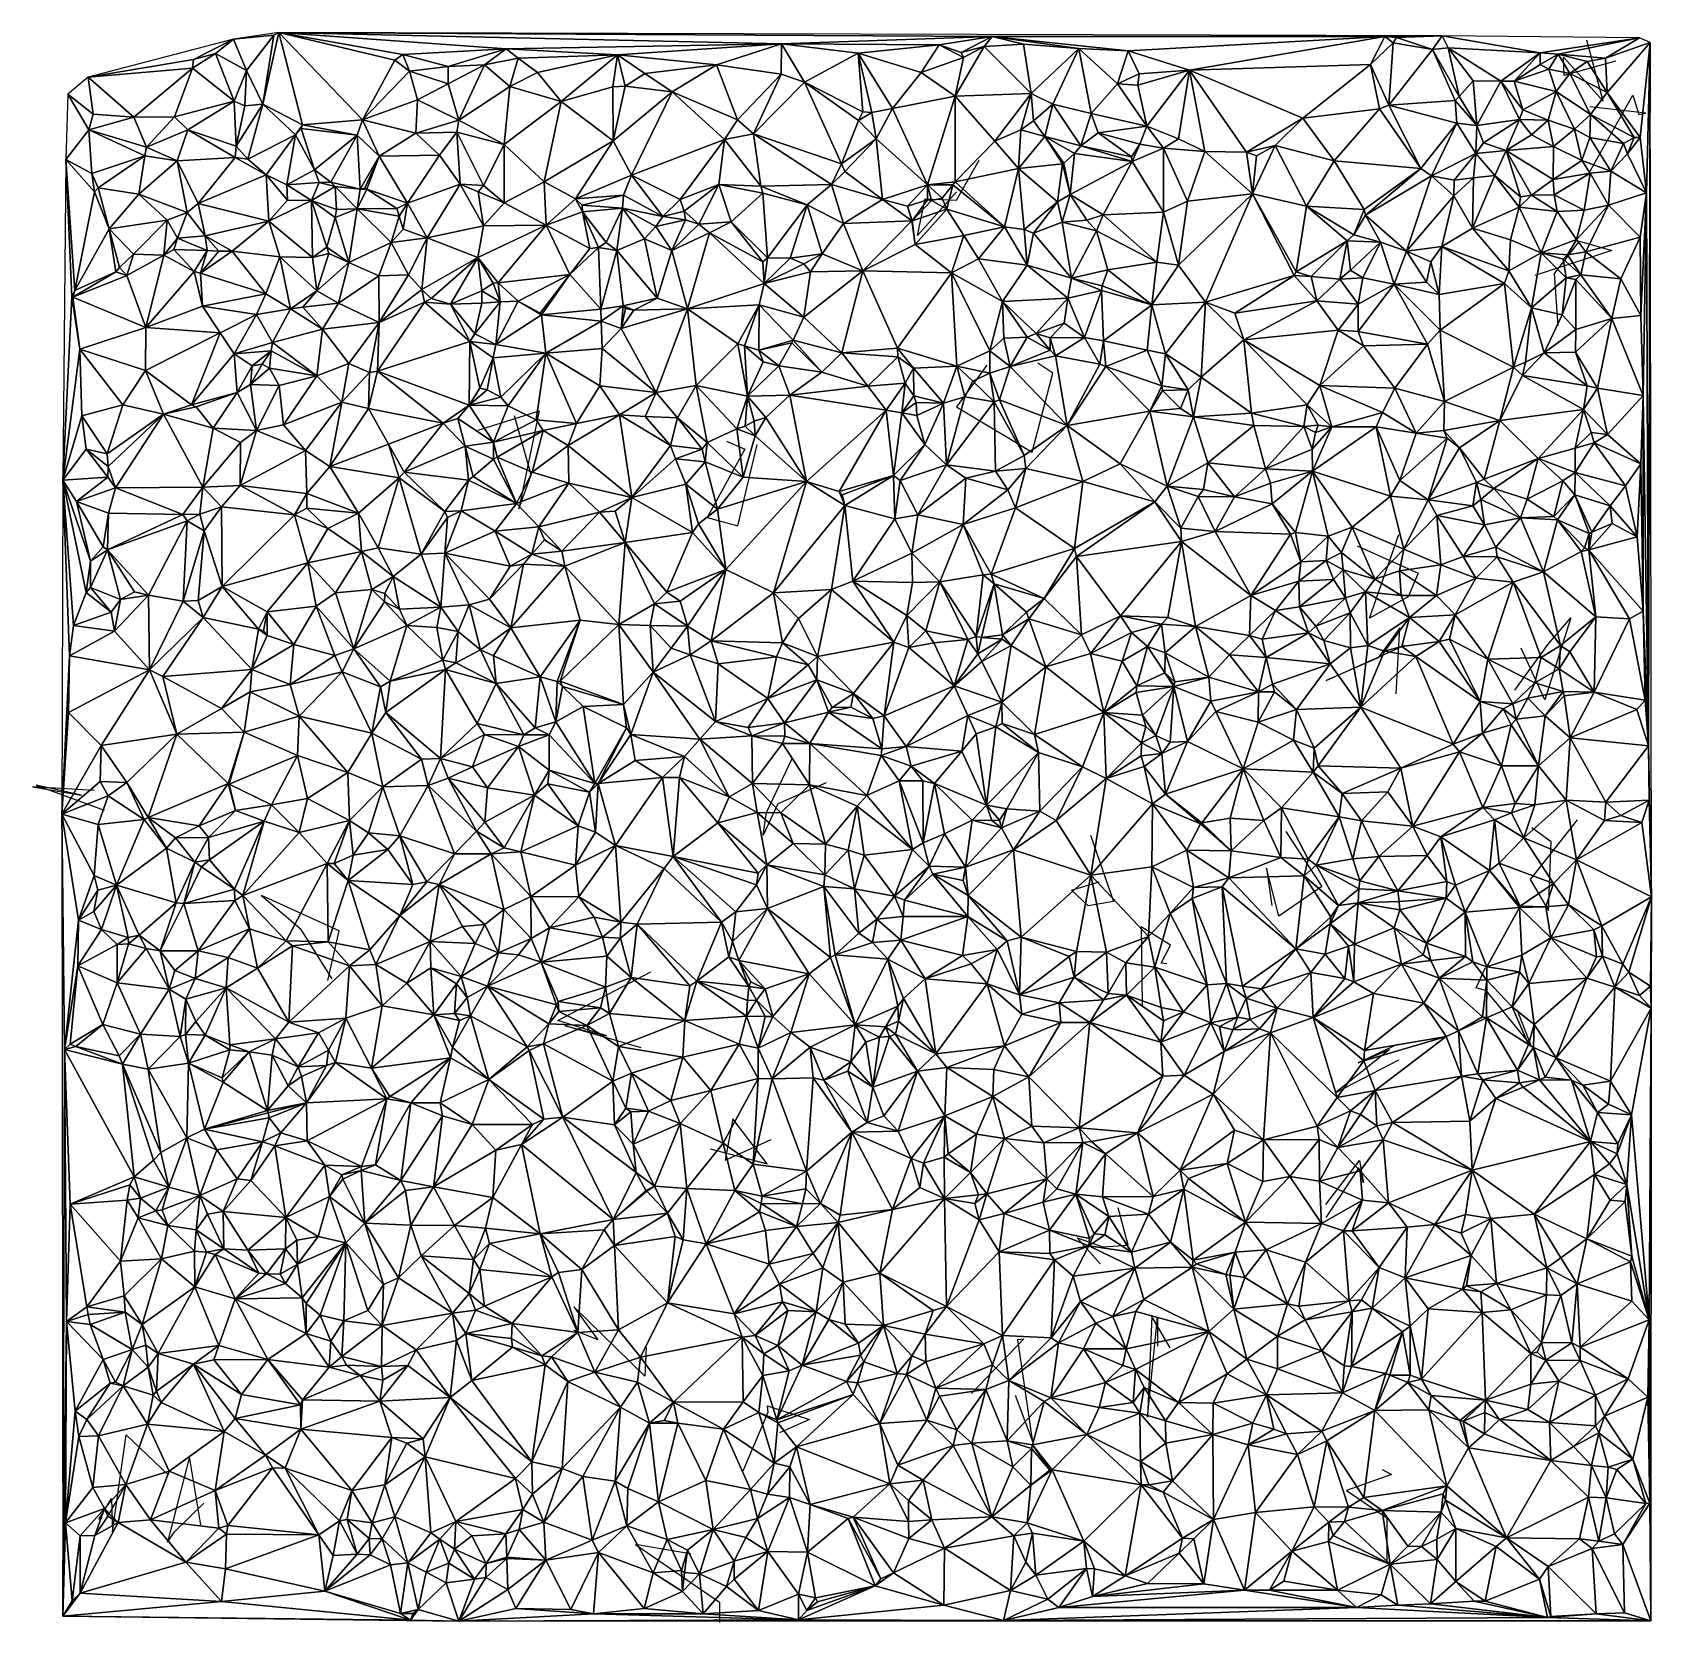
# Model space of a CAD drawing. Header units: metres. Extents: x -15.5 to 15, y -15 to 15.
import ezdxf

# ---------------------------------------------------------------- set-up
doc = ezdxf.new("R2010")
doc.units = ezdxf.units.M
doc.layers.add('CRACKS', color=1, linetype='Continuous')
doc.layers.add('STREET_MESH', color=7, linetype='Continuous')

msp = doc.modelspace()

# ---------------------------------------------------------------- linework, layer by layer
at = {"layer": 'CRACKS'}
for points in [[(14.317, 14.441, 0.1), (13.351, 14.176, 0.1), (13.337, 14.521, 0.1), (14.082, 13.69, 0.1), (13.777, 14.843, 0.1)], [(13.793, 12.297, 0.1), (14.642, 13.802, 0.1), (14.76, 13.435, 0.1), (14.888, 13.466, 0.1), (13.832, 13.58, 0.1)], [(1.891, 11.977, 0.1), (1.158, 11.157, 0.1), (1.298, 11.849, 0.1), (1.894, 11.825, 0.1), (2.316, 12.579, 0.1)], [(13.239, 9.455, 0.1), (13.169, 10.44, 0.1), (13.636, 11.05, 0.1), (14.247, 10.871, 0.1), (12.795, 10.402, 0.1)], [(2.461, 8.708, 0.1), (1.89, 7.923, 0.1), (3.315, 7.069, 0.1), (3.705, 8.557, 0.1), (3.426, 8.75, 0.1)], [(-7.131, 7.484, 0.1), (-5.978, 7.852, 0.1), (-6.362, 6.003, 0.1), (-6.129, 6.641, 0.1), (-6.445, 7.752, 0.1)], [(-2.443, 7.278, 0.1), (-2.098, 7.127, 0.1), (-2.812, 5.835, 0.1), (-2.229, 5.681, 0.1), (-1.865, 7.214, 0.1)], [(9.443, 5.304, 0.1), (10.599, 4.79, 0.1), (10.41, 4.343, 0.1), (9.68, 3.94, 0.1), (10.233, 5.515, 0.1)], [(10.184, 2.513, 0.1), (10.25, 3.755, 0.1), (9.84, 3.189, 0.1), (8.859, 2.764, 0.1), (10.345, 3.43, 0.1)], [(12.421, 2.583, 0.1), (13.049, 3.447, 0.1), (13.477, 3.943, 0.1), (12.983, 2.398, 0.1), (12.539, 3.375, 0.1)], [(-0.568, 0.831, 0.1), (-1.476, 0.439, 0.1), (-1.755, -0.157, 0.1), (-1.691, 0.275, 0.1), (-1.209, 1.292, 0.1)], [(-14.371, 0.685, 0.1), (-15.534, 0.759, 0.1), (-14.606, 0.598, 0.1), (-15.465, 0.791, 0.1), (-14.181, 0.317, 0.1)], [(13.595, 0.132, 0.1), (12.705, -0.989, 0.1), (13.053, -1.577, 0.1), (13.103, -0.279, 0.1), (12.737, -0.018, 0.1)], [(4.418, -0.156, 0.1), (4.85, -1.405, 0.1), (4.376, -1.49, 0.1), (4.059, -1.191, 0.1), (4.582, -1.035, 0.1)], [(8.103, -0.085, 0.1), (8.779, -1.125, 0.1), (7.97, -1.68, 0.1), (7.736, -0.775, 0.1), (7.834, -1.483, 0.1)], [(-9.962, -2.895, 0.1), (-9.748, -1.957, 0.1), (-11.215, -1.294, 0.1), (-10.483, -1.914, 0.1), (-9.888, -2.865, 0.1)], [(5.857, -2.579, 0.1), (5.749, -2.567, 0.1), (5.926, -2.232, 0.1), (5.376, -1.881, 0.1), (5.389, -3.359, 0.1)], [(-4.052, -4.164, 0.1), (-5.489, -3.748, 0.1), (-4.705, -3.939, 0.1), (-5.627, -3.653, 0.1), (-3.874, -2.73, 0.1)], [(12.458, -3.442, 0.1), (12.714, -4.1, 0.1), (11.885, -3.09, 0.1), (11.692, -3.033, 0.1), (11.869, -2.649, 0.1)], [(10.202, -4.105, 0.1), (9.467, -4.45, 0.1), (10.056, -4.195, 0.1), (9.044, -5.006, 0.1), (10.229, -4.394, 0.1)], [(-2.755, -6.07, 0.1), (-1.678, -6.352, 0.1), (-2.329, -5.506, 0.1), (-2.471, -6.283, 0.1), (-1.606, -5.893, 0.1)], [(8.854, -7.122, 0.1), (9.491, -6.291, 0.1), (9.567, -6.71, 0.1), (9.476, -6.428, 0.1), (8.853, -7.363, 0.1)], [(4.599, -8.238, 0.1), (4.166, -7.75, 0.1), (4.651, -7.92, 0.1), (5.13, -7.888, 0.1), (4.942, -7.186, 0.1)], [(-3.961, -9.815, 0.1), (-3.988, -10.357, 0.1), (-5.327, -9.051, 0.1), (-4.874, -9.671, 0.1), (-5.327, -9.492, 0.1)], [(5.921, -9.823, 0.1), (5.577, -9.231, 0.1), (5.493, -11.13, 0.1), (5.683, -9.251, 0.1), (5.684, -9.79, 0.1)], [(3, -10.717, 0.1), (3.333, -11.604, 0.1), (3.048, -9.667, 0.1), (3.164, -9.656, 0.1), (2.176, -10.688, 0.1)], [(-2.134, -12.144, 0.1), (-1.658, -11.039, 0.1), (-1.673, -10.92, 0.1), (-0.881, -11.175, 0.1), (-1.449, -11.428, 0.1)], [(-14.282, -13.059, 0.1), (-14.04, -12.667, 0.1), (-14.026, -13.297, 0.1), (-13.765, -11.464, 0.1), (-12.97, -12.223, 0.1)], [(-12.359, -13.164, 0.1), (-12.572, -11.882, 0.1), (-12.987, -13.487, 0.1), (-12.854, -13.292, 0.1), (-12.302, -12.755, 0.1)], [(9.918, -12.116, 0.1), (10.091, -12.211, 0.1), (9.243, -12.516, 0.1), (10.008, -13.031, 0.1), (10.003, -13.849, 0.1)], [(-3.124, -13.708, 0.1), (-3.348, -13.67, 0.1), (-4.16, -13.534, 0.1), (-2.577, -14.619, 0.1), (-2.576, -15.007, 0.1)]]:
    msp.add_polyline3d(points, dxfattribs=at)
at = {"layer": 'STREET_MESH'}
for points in [[(-11.743, 14.86), (-10.983, 14.936), (-10.887, 14.987)], [(-10.983, 14.936), (-11.187, 13.635), (-10.887, 14.987)], [(-11.187, 13.635), (-10.44, 13.246), (-10.887, 14.987)], [(2.566, 14.908), (11.051, 14.925), (-10.887, 14.987)], [(-8.548, 14.572), (-6.597, 14.674), (-10.887, 14.987)], [(-1.411, 14.77), (2.566, 14.908), (-10.887, 14.987)], [(-6.597, 14.674), (-1.411, 14.77), (-10.887, 14.987)], [(-8.697, 14.461), (-8.548, 14.572), (-10.887, 14.987)], [(-9.306, 13.34), (-8.697, 14.461), (-10.887, 14.987)], [(-10.44, 13.246), (-9.306, 13.34), (-10.887, 14.987)], [(-12.497, 14.474), (-11.743, 14.86), (-14.484, 14.14)], [(-12.497, 14.474), (-12.079, 14.587), (-11.743, 14.86)], [(-12.079, 14.587), (-11.497, 14.265), (-11.743, 14.86)], [(-11.497, 14.265), (-10.983, 14.936), (-11.743, 14.86)], [(-11.497, 14.265), (-11.187, 13.635), (-10.983, 14.936)], [(-8.548, 14.572), (-7.691, 14.342), (-6.597, 14.674)], [(-7.691, 14.342), (-7.009, 14.375), (-6.597, 14.674)], [(-7.009, 14.375), (-6.376, 14.502), (-6.597, 14.674)], [(-1.411, 14.77), (-6.597, 14.674), (-4.502, 14.562)], [(-6.597, 14.674), (-6.376, 14.502), (-4.502, 14.562)], [(-2.635, 14.372), (-1.411, 14.77), (-4.502, 14.562)], [(-2.635, 14.372), (-1.417, 14.196), (-1.411, 14.77)], [(-1.411, 14.77), (-1.417, 14.196), (-0.976, 14.049)], [(-1.411, 14.77), (1.567, 14.751), (2.566, 14.908)], [(0.038, 14.596), (-1.411, 14.77), (-0.976, 14.049)], [(0.038, 14.596), (1.567, 14.751), (-1.411, 14.77)], [(0.038, 14.596), (1.226, 14.228), (1.567, 14.751)], [(1.226, 14.228), (2.026, 14.516), (1.567, 14.751)], [(1.567, 14.751), (1.982, 14.606), (2.566, 14.908)], [(2.026, 14.516), (1.982, 14.606), (1.567, 14.751)], [(2.415, 14.72), (1.866, 13.787), (3.299, 13.832)], [(2.026, 14.516), (1.866, 13.787), (2.415, 14.72)], [(1.982, 14.606), (2.415, 14.72), (2.566, 14.908)], [(1.982, 14.606), (2.026, 14.516), (2.415, 14.72)], [(2.415, 14.72), (3.157, 14.767), (2.566, 14.908)], [(3.157, 14.767), (2.415, 14.72), (3.299, 13.832)], [(9.968, 14.91), (11.051, 14.925), (2.566, 14.908)], [(5.128, 14.639), (9.968, 14.91), (2.566, 14.908)], [(3.157, 14.767), (4.199, 14.68), (2.566, 14.908)], [(4.199, 14.68), (5.128, 14.639), (2.566, 14.908)], [(4.199, 14.68), (3.157, 14.767), (3.299, 13.832)], [(3.705, 13.633), (4.199, 14.68), (3.299, 13.832)], [(3.705, 13.633), (4.432, 13.454), (4.199, 14.68)], [(4.199, 14.68), (4.928, 14.017), (5.128, 14.639)], [(4.432, 13.454), (4.928, 14.017), (4.199, 14.68)], [(5.128, 14.639), (6.283, 14.277), (9.968, 14.91)], [(6.283, 14.277), (9.695, 14.383), (9.968, 14.91)], [(9.695, 14.383), (10.127, 14.79), (9.968, 14.91)], [(9.695, 14.383), (10.041, 13.612), (10.127, 14.79)], [(9.968, 14.91), (10.185, 14.892), (11.051, 14.925)], [(9.968, 14.91), (10.127, 14.79), (10.185, 14.892)], [(10.127, 14.79), (10.041, 13.612), (10.865, 14.664)], [(10.041, 13.612), (11.296, 13.704), (10.865, 14.664)], [(10.127, 14.79), (10.865, 14.664), (10.185, 14.892)], [(10.185, 14.892), (10.865, 14.664), (11.051, 14.925)], [(10.865, 14.664), (11.163, 14.693), (11.051, 14.925)], [(10.865, 14.664), (11.368, 13.78), (11.163, 14.693)], [(11.296, 13.704), (11.368, 13.78), (10.865, 14.664)], [(11.051, 14.925), (12.898, 14.599), (14.77, 14.887)], [(11.163, 14.693), (12.898, 14.599), (11.051, 14.925)], [(12.152, 14.066), (12.898, 14.599), (11.163, 14.693)], [(11.368, 13.78), (11.636, 14.073), (11.163, 14.693)], [(11.636, 14.073), (12.152, 14.066), (11.163, 14.693)], [(12.898, 14.599), (13.234, 14.578), (14.77, 14.887)], [(13.234, 14.578), (14.126, 14.501), (14.77, 14.887)], [(14.77, 14.887), (14.126, 14.501), (14.97, 14.795)], [(14.126, 14.501), (14.159, 13.853), (14.97, 14.795)], [(14.159, 13.853), (14.781, 13.007), (14.97, 14.795)], [(14.781, 13.007), (14.9, 11.959), (14.97, 14.795)], [(14.9, 11.959), (14.939, 1.529), (14.97, 14.795)], [(14.97, 14.795), (14.939, 1.529), (14.998, -1.32)], [(-12.513, 14.311), (-12.497, 14.474), (-14.484, 14.14)], [(-12.513, 14.311), (-12.079, 14.587), (-12.497, 14.474)], [(-11.726, 13.687), (-12.079, 14.587), (-12.513, 14.311)], [(-11.726, 13.687), (-11.497, 14.265), (-12.079, 14.587)], [(-8.423, 14.254), (-8.697, 14.461), (-9.306, 13.34)], [(-8.697, 14.461), (-8.423, 14.254), (-8.548, 14.572)], [(-8.423, 14.254), (-7.691, 14.342), (-8.548, 14.572)], [(-7.009, 14.375), (-7.696, 14.014), (-7.492, 13.332)], [(-7.009, 14.375), (-7.691, 14.342), (-7.696, 14.014)], [(-6.529, 13.969), (-7.009, 14.375), (-7.492, 13.332)], [(-7.009, 14.375), (-6.529, 13.969), (-6.376, 14.502)], [(-6.376, 14.502), (-6.529, 13.969), (-6.01, 14.232)], [(-6.376, 14.502), (-6.01, 14.232), (-4.502, 14.562)], [(-6.01, 14.232), (-5.564, 13.683), (-4.502, 14.562)], [(-5.564, 13.683), (-4.59, 13.957), (-4.502, 14.562)], [(-4.59, 13.957), (-4.356, 13.973), (-4.502, 14.562)], [(-3.985, 14.209), (-2.635, 14.372), (-4.502, 14.562)], [(-4.356, 13.973), (-3.985, 14.209), (-4.502, 14.562)], [(-3.985, 14.209), (-3.472, 13.864), (-2.635, 14.372)], [(-2.635, 14.372), (-3.472, 13.864), (-2.238, 13.336)], [(-1.417, 14.196), (-2.635, 14.372), (-2.238, 13.336)], [(0.123, 13.489), (0.038, 14.596), (-0.976, 14.049)], [(0.683, 13.554), (1.226, 14.228), (0.038, 14.596)], [(0.295, 13.476), (0.683, 13.554), (0.038, 14.596)], [(0.123, 13.489), (0.295, 13.476), (0.038, 14.596)], [(2.026, 14.516), (1.226, 14.228), (1.866, 13.787)], [(4.928, 14.017), (5.335, 14.207), (5.128, 14.639)], [(5.335, 14.207), (6.283, 14.277), (5.128, 14.639)], [(9.695, 14.383), (6.283, 14.277), (8.423, 13.37)], [(9.695, 14.383), (8.423, 13.37), (9.87, 13.542)], [(10.041, 13.612), (9.695, 14.383), (9.87, 13.542)], [(12.152, 14.066), (12.404, 14.066), (12.898, 14.599)], [(12.404, 14.066), (12.898, 14.381), (12.898, 14.599)], [(12.404, 14.066), (13.061, 14.295), (12.898, 14.381)], [(12.898, 14.381), (13.234, 14.578), (12.898, 14.599)], [(12.898, 14.381), (13.061, 14.295), (13.234, 14.578)], [(13.061, 14.295), (13.458, 14.213), (13.234, 14.578)], [(13.234, 14.578), (13.784, 14.436), (14.126, 14.501)], [(13.234, 14.578), (13.458, 14.213), (13.784, 14.436)], [(13.458, 14.213), (14.159, 13.853), (13.784, 14.436)], [(13.784, 14.436), (14.159, 13.853), (14.126, 14.501)], [(-14.387, 13.445), (-14.484, 14.14), (-14.865, 13.82)], [(-13.622, 13.387), (-12.513, 14.311), (-14.484, 14.14)], [(-14.387, 13.445), (-13.622, 13.387), (-14.484, 14.14)], [(-12.852, 13.392), (-12.513, 14.311), (-13.622, 13.387)], [(-12.852, 13.392), (-11.726, 13.687), (-12.513, 14.311)], [(-11.726, 13.687), (-11.529, 13.599), (-11.497, 14.265)], [(-11.529, 13.599), (-11.187, 13.635), (-11.497, 14.265)], [(-8.272, 13.716), (-8.423, 14.254), (-9.306, 13.34)], [(-7.691, 14.342), (-8.423, 14.254), (-7.696, 14.014)], [(-7.696, 14.014), (-8.423, 14.254), (-8.272, 13.716)], [(-6.01, 14.232), (-6.529, 13.969), (-5.564, 13.683)], [(-3.985, 14.209), (-4.356, 13.973), (-3.472, 13.864)], [(-1.939, 13.074), (-1.417, 14.196), (-2.238, 13.336)], [(-1.417, 14.196), (-1.939, 13.074), (-0.976, 14.049)], [(-1.939, 13.074), (-0.277, 12.506), (-0.976, 14.049)], [(-0.277, 12.506), (0.041, 13.323), (-0.976, 14.049)], [(0.041, 13.323), (0.123, 13.489), (-0.976, 14.049)], [(1.226, 14.228), (0.683, 13.554), (1.866, 13.787)], [(5.309, 13.989), (5.335, 14.207), (4.928, 14.017)], [(6.283, 14.277), (5.309, 13.989), (5.481, 13.218)], [(5.335, 14.207), (5.309, 13.989), (6.283, 14.277)], [(6.076, 12.98), (6.283, 14.277), (5.481, 13.218)], [(6.574, 12.74), (6.283, 14.277), (6.076, 12.98)], [(7.358, 12.73), (6.283, 14.277), (6.574, 12.74)], [(6.283, 14.277), (7.358, 12.73), (8.423, 13.37)], [(11.7, 13.232), (11.636, 14.073), (11.368, 13.78)], [(11.636, 14.073), (11.7, 13.232), (12.152, 14.066)], [(11.7, 13.232), (12.504, 13.346), (12.152, 14.066)], [(12.57, 13.527), (12.404, 14.066), (12.152, 14.066)], [(12.504, 13.346), (12.57, 13.527), (12.152, 14.066)], [(13.061, 14.295), (12.404, 14.066), (13.2, 13.875)], [(12.404, 14.066), (12.57, 13.527), (13.2, 13.875)], [(13.458, 14.213), (13.061, 14.295), (13.2, 13.875)], [(13.843, 13.441), (13.458, 14.213), (13.2, 13.875)], [(13.458, 14.213), (13.843, 13.441), (14.159, 13.853)], [(-14.902, 12.591), (-14.468, 13.152), (-14.865, 13.82)], [(-14.468, 13.152), (-14.387, 13.445), (-14.865, 13.82)], [(-7.696, 14.014), (-8.272, 13.716), (-7.492, 13.332)], [(-6.637, 12.874), (-6.529, 13.969), (-7.492, 13.332)], [(-6.529, 13.969), (-6.637, 12.874), (-5.564, 13.683)], [(-4.58, 12.942), (-4.59, 13.957), (-5.564, 13.683)], [(-4.58, 12.942), (-4.356, 13.973), (-4.59, 13.957)], [(-3.472, 13.864), (-4.356, 13.973), (-4.58, 12.942)], [(-3.472, 13.864), (-4.58, 12.942), (-4.239, 12.295)], [(-2.482, 12.969), (-3.472, 13.864), (-4.239, 12.295)], [(-3.472, 13.864), (-2.482, 12.969), (-2.238, 13.336)], [(0.683, 13.554), (1.347, 12.109), (1.866, 13.787)], [(1.347, 12.109), (1.868, 12.167), (1.866, 13.787)], [(1.866, 13.787), (2.611, 12.936), (3.299, 13.832)], [(1.868, 12.167), (2.611, 12.936), (1.866, 13.787)], [(2.611, 12.936), (3.102, 13.147), (3.299, 13.832)], [(3.102, 13.147), (3.341, 13.319), (3.299, 13.832)], [(3.341, 13.319), (3.705, 13.633), (3.299, 13.832)], [(4.928, 14.017), (4.432, 13.454), (5.481, 13.218)], [(5.309, 13.989), (4.928, 14.017), (5.481, 13.218)], [(11.7, 13.232), (11.368, 13.78), (11.296, 13.704)], [(12.57, 13.527), (13.046, 13.329), (13.2, 13.875)], [(13.046, 13.329), (13.541, 13.162), (13.2, 13.875)], [(13.541, 13.162), (13.843, 13.441), (13.2, 13.875)], [(14.159, 13.853), (13.843, 13.441), (14.667, 13.007)], [(14.781, 13.007), (14.159, 13.853), (14.667, 13.007)], [(-14.387, 13.445), (-14.468, 13.152), (-13.622, 13.387)], [(-12.602, 13.146), (-11.726, 13.687), (-12.852, 13.392)], [(-11.693, 12.841), (-11.726, 13.687), (-12.602, 13.146)], [(-11.693, 12.841), (-11.529, 13.599), (-11.726, 13.687)], [(-11.693, 12.841), (-11.474, 12.597), (-11.187, 13.635)], [(-11.529, 13.599), (-11.693, 12.841), (-11.187, 13.635)], [(-11.474, 12.597), (-10.572, 13.055), (-11.187, 13.635)], [(-10.572, 13.055), (-10.44, 13.246), (-11.187, 13.635)], [(-8.304, 13.083), (-8.272, 13.716), (-9.306, 13.34)], [(-8.272, 13.716), (-8.304, 13.083), (-7.492, 13.332)], [(-6.637, 12.874), (-5.886, 12.165), (-5.564, 13.683)], [(-5.886, 12.165), (-4.58, 12.942), (-5.564, 13.683)], [(0.041, 13.323), (0.295, 13.476), (0.123, 13.489)], [(0.295, 13.476), (0.041, 13.323), (0.376, 12.978)], [(0.295, 13.476), (0.376, 12.978), (0.683, 13.554)], [(0.376, 12.978), (1.347, 12.109), (0.683, 13.554)], [(3.341, 13.319), (3.558, 13.021), (3.705, 13.633)], [(3.705, 13.633), (3.558, 13.021), (4.234, 12.848)], [(4.432, 13.454), (3.705, 13.633), (4.234, 12.848)], [(4.562, 13.09), (4.432, 13.454), (4.234, 12.848)], [(4.432, 13.454), (4.562, 13.09), (5.481, 13.218)], [(8.423, 13.37), (9.01, 12.564), (9.87, 13.542)], [(9.01, 12.564), (10.644, 12.422), (9.87, 13.542)], [(10.644, 12.422), (10.041, 13.612), (9.87, 13.542)], [(10.041, 13.612), (11.323, 13.272), (11.296, 13.704)], [(11.323, 13.272), (10.041, 13.612), (10.644, 12.422)], [(11.323, 13.272), (11.7, 13.232), (11.296, 13.704)], [(13.046, 13.329), (12.57, 13.527), (12.504, 13.346)], [(13.541, 13.162), (13.831, 13.004), (13.843, 13.441)], [(13.831, 13.004), (14.468, 12.888), (13.843, 13.441)], [(13.843, 13.441), (14.468, 12.888), (14.667, 13.007)], [(-14.41, 12.327), (-14.468, 13.152), (-14.902, 12.591)], [(-14.468, 13.152), (-13.381, 12.819), (-13.622, 13.387)], [(-13.411, 12.657), (-13.381, 12.819), (-14.468, 13.152)], [(-14.41, 12.327), (-13.411, 12.657), (-14.468, 13.152)], [(-13.381, 12.819), (-12.852, 13.392), (-13.622, 13.387)], [(-12.602, 13.146), (-12.852, 13.392), (-13.381, 12.819)], [(-12.803, 12.566), (-12.602, 13.146), (-13.381, 12.819)], [(-12.602, 13.146), (-12.803, 12.566), (-11.708, 12.625)], [(-11.693, 12.841), (-12.602, 13.146), (-11.708, 12.625)], [(-10.572, 13.055), (-10.465, 13.173), (-10.44, 13.246)], [(-10.465, 13.173), (-10.572, 13.055), (-10.213, 12.396)], [(-10.44, 13.246), (-10.465, 13.173), (-9.412, 13.051)], [(-9.412, 13.051), (-10.465, 13.173), (-10.213, 12.396)], [(-10.44, 13.246), (-9.412, 13.051), (-9.306, 13.34)], [(-9.306, 13.34), (-9.412, 13.051), (-8.995, 12.653)], [(-8.304, 13.083), (-9.306, 13.34), (-8.995, 12.653)], [(-8.304, 13.083), (-7.533, 13.105), (-7.492, 13.332)], [(-7.533, 13.105), (-6.637, 12.874), (-7.492, 13.332)], [(-2.482, 12.969), (-1.939, 13.074), (-2.238, 13.336)], [(0.376, 12.978), (0.041, 13.323), (-0.277, 12.506)], [(3.102, 13.147), (2.611, 12.936), (3.062, 12.419)], [(3.558, 13.021), (3.102, 13.147), (3.062, 12.419)], [(3.341, 13.319), (3.102, 13.147), (3.558, 13.021)], [(4.562, 13.09), (5.347, 12.881), (5.481, 13.218)], [(5.347, 12.881), (5.794, 12.804), (5.481, 13.218)], [(5.794, 12.804), (6.076, 12.98), (5.481, 13.218)], [(7.358, 12.73), (7.902, 12.852), (8.423, 13.37)], [(8.423, 13.37), (7.902, 12.852), (9.01, 12.564)], [(10.845, 12.283), (11.323, 13.272), (10.644, 12.422)], [(11.685, 12.704), (11.323, 13.272), (10.845, 12.283)], [(11.323, 13.272), (11.685, 12.704), (11.7, 13.232)], [(11.685, 12.704), (11.831, 12.906), (11.7, 13.232)], [(11.831, 12.906), (12.504, 13.346), (11.7, 13.232)], [(11.831, 12.906), (12.255, 12.762), (12.504, 13.346)], [(12.504, 13.346), (12.255, 12.762), (12.735, 13.054)], [(13.046, 13.329), (12.504, 13.346), (12.735, 13.054)], [(13.147, 12.837), (13.046, 13.329), (12.735, 13.054)], [(13.046, 13.329), (13.147, 12.837), (13.541, 13.162)], [(13.541, 13.162), (13.147, 12.837), (13.681, 12.572)], [(13.831, 13.004), (13.541, 13.162), (13.681, 12.572)], [(-11.474, 12.597), (-11.693, 12.841), (-11.708, 12.625)], [(-10.572, 13.055), (-11.474, 12.597), (-11.123, 12.301)], [(-10.737, 12.111), (-10.572, 13.055), (-11.123, 12.301)], [(-10.572, 13.055), (-10.737, 12.111), (-10.213, 12.396)], [(-9.906, 12.161), (-9.412, 13.051), (-10.213, 12.396)], [(-9.906, 12.161), (-9.35, 12.031), (-9.412, 13.051)], [(-9.412, 13.051), (-9.35, 12.031), (-8.995, 12.653)], [(-7.86, 12.674), (-8.304, 13.083), (-8.995, 12.653)], [(-7.533, 13.105), (-8.304, 13.083), (-7.86, 12.674)], [(-7.469, 12.126), (-7.533, 13.105), (-7.86, 12.674)], [(-6.637, 12.874), (-7.533, 13.105), (-7.025, 12.099)], [(-7.533, 13.105), (-7.469, 12.126), (-7.025, 12.099)], [(-6.635, 11.771), (-6.637, 12.874), (-7.025, 12.099)], [(-6.635, 11.771), (-5.886, 12.165), (-6.637, 12.874)], [(-5.291, 11.848), (-4.58, 12.942), (-5.886, 12.165)], [(-4.58, 12.942), (-5.291, 11.848), (-4.239, 12.295)], [(-2.482, 12.969), (-4.239, 12.295), (-3.319, 11.834)], [(-2.587, 12.119), (-2.482, 12.969), (-3.319, 11.834)], [(-2.482, 12.969), (-2.587, 12.119), (-1.799, 12.085)], [(-1.939, 13.074), (-2.482, 12.969), (-1.799, 12.085)], [(-0.466, 12.12), (-1.939, 13.074), (-1.799, 12.085)], [(-0.277, 12.506), (-1.939, 13.074), (-0.466, 12.12)], [(-0.217, 12.361), (0.376, 12.978), (-0.277, 12.506)], [(-0.217, 12.361), (0.493, 11.837), (0.376, 12.978)], [(0.493, 11.837), (1.347, 12.109), (0.376, 12.978)], [(2.611, 12.936), (1.868, 12.167), (3.062, 12.419)], [(3.889, 12.505), (3.558, 13.021), (3.062, 12.419)], [(3.558, 13.021), (4.117, 12.705), (4.234, 12.848)], [(3.558, 13.021), (3.915, 12.519), (4.117, 12.705)], [(3.889, 12.505), (3.915, 12.519), (3.558, 13.021)], [(4.117, 12.705), (5.201, 12.552), (4.234, 12.848)], [(5.191, 12.638), (4.562, 13.09), (4.234, 12.848)], [(5.201, 12.552), (5.191, 12.638), (4.234, 12.848)], [(4.562, 13.09), (5.191, 12.638), (5.347, 12.881)], [(5.347, 12.881), (5.191, 12.638), (5.201, 12.552)], [(5.794, 12.804), (5.347, 12.881), (5.201, 12.552)], [(5.794, 12.804), (6.574, 12.74), (6.076, 12.98)], [(7.358, 12.73), (7.546, 12.656), (7.902, 12.852)], [(8.493, 11.707), (7.902, 12.852), (7.475, 11.941)], [(7.902, 12.852), (7.546, 12.656), (7.475, 11.941)], [(7.902, 12.852), (8.493, 11.707), (9.01, 12.564)], [(11.831, 12.906), (11.685, 12.704), (12.255, 12.762)], [(12.255, 12.762), (13.147, 12.837), (12.735, 13.054)], [(13.139, 12.214), (13.147, 12.837), (12.255, 12.762)], [(13.147, 12.837), (13.139, 12.214), (13.681, 12.572)], [(14.23, 12.368), (13.831, 13.004), (13.681, 12.572)], [(13.831, 13.004), (14.23, 12.368), (14.468, 12.888)], [(14.468, 12.888), (14.23, 12.368), (14.546, 12.697)], [(14.667, 13.007), (14.468, 12.888), (14.546, 12.697)], [(14.781, 13.007), (14.667, 13.007), (14.546, 12.697)], [(14.9, 11.959), (14.781, 13.007), (14.546, 12.697)], [(-14.902, 12.591), (-14.961, 6.54), (-14.792, 9.997)], [(-14.364, 11.978), (-14.41, 12.327), (-14.902, 12.591)], [(-14.735, 10.12), (-14.902, 12.591), (-14.792, 9.997)], [(-14.735, 10.12), (-14.364, 11.978), (-14.902, 12.591)], [(-14.41, 12.327), (-14.295, 12.058), (-13.411, 12.657)], [(-14.295, 12.058), (-13.529, 11.933), (-13.411, 12.657)], [(-13.529, 11.933), (-12.803, 12.566), (-13.411, 12.657)], [(-13.529, 11.933), (-12.618, 11.587), (-12.803, 12.566)], [(-12.803, 12.566), (-13.381, 12.819), (-13.411, 12.657)], [(-11.708, 12.625), (-12.803, 12.566), (-12.407, 11.758)], [(-12.803, 12.566), (-12.618, 11.587), (-12.407, 11.758)], [(-11.708, 12.625), (-12.407, 11.758), (-11.123, 12.301)], [(-11.474, 12.597), (-11.708, 12.625), (-11.123, 12.301)], [(-9.35, 12.031), (-9.268, 12.048), (-8.995, 12.653)], [(-9.268, 12.048), (-9.23, 12.031), (-8.995, 12.653)], [(-9.23, 12.031), (-8.462, 11.767), (-8.995, 12.653)], [(-8.462, 11.767), (-7.86, 12.674), (-8.995, 12.653)], [(-7.469, 12.126), (-7.86, 12.674), (-8.462, 11.767)], [(3.915, 12.519), (3.889, 12.505), (4.032, 11.928)], [(3.915, 12.519), (4.032, 11.928), (4.117, 12.705)], [(4.032, 11.928), (5.201, 12.552), (4.117, 12.705)], [(5.201, 12.552), (4.032, 11.928), (4.659, 11.547)], [(5.796, 11.593), (5.201, 12.552), (4.659, 11.547)], [(5.794, 12.804), (5.201, 12.552), (5.796, 11.593)], [(6.574, 12.74), (5.794, 12.804), (6.248, 11.806)], [(5.794, 12.804), (5.796, 11.593), (6.248, 11.806)], [(6.574, 12.74), (6.248, 11.806), (7.475, 11.941)], [(7.358, 12.73), (6.574, 12.74), (7.475, 11.941)], [(7.546, 12.656), (7.358, 12.73), (7.475, 11.941)], [(8.493, 11.707), (9.575, 11.644), (9.01, 12.564)], [(9.575, 11.644), (10.644, 12.422), (9.01, 12.564)], [(11.277, 12.2), (11.685, 12.704), (10.845, 12.283)], [(11.685, 12.704), (11.277, 12.2), (11.638, 12.244)], [(12.039, 12.288), (11.685, 12.704), (11.638, 12.244)], [(11.685, 12.704), (12.039, 12.288), (12.255, 12.762)], [(12.039, 12.288), (12.524, 11.888), (12.255, 12.762)], [(12.255, 12.762), (12.524, 11.888), (12.734, 11.918)], [(13.139, 12.214), (12.255, 12.762), (12.734, 11.918)], [(13.681, 12.572), (13.139, 12.214), (13.84, 12.33)], [(14.23, 12.368), (13.681, 12.572), (13.84, 12.33)], [(14.23, 12.368), (14.9, 11.959), (14.546, 12.697)], [(-14.295, 12.058), (-14.41, 12.327), (-14.364, 11.978)], [(-12.407, 11.758), (-11.076, 11.424), (-11.123, 12.301)], [(-11.076, 11.424), (-10.724, 11.825), (-11.123, 12.301)], [(-10.724, 11.825), (-10.737, 12.111), (-11.123, 12.301)], [(-10.737, 12.111), (-10.125, 12.157), (-10.213, 12.396)], [(-10.125, 12.157), (-9.906, 12.161), (-10.213, 12.396)], [(-5.291, 11.848), (-4.39, 11.915), (-4.239, 12.295)], [(-4.39, 11.915), (-3.645, 11.512), (-4.239, 12.295)], [(-4.239, 12.295), (-3.645, 11.512), (-3.319, 11.834)], [(-0.217, 12.361), (-0.277, 12.506), (-0.466, 12.12)], [(0.493, 11.837), (-0.217, 12.361), (-0.466, 12.12)], [(1.868, 12.167), (2.794, 11.322), (3.062, 12.419)], [(2.794, 11.322), (3.166, 11.268), (3.062, 12.419)], [(3.793, 11.788), (3.889, 12.505), (3.062, 12.419)], [(3.166, 11.268), (3.793, 11.788), (3.062, 12.419)], [(4.032, 11.928), (3.889, 12.505), (3.793, 11.788)], [(10.644, 12.422), (9.575, 11.644), (9.605, 11.54)], [(10.845, 12.283), (10.644, 12.422), (9.605, 11.54)], [(10.375, 10.863), (10.845, 12.283), (9.605, 11.54)], [(11.27, 11.902), (10.845, 12.283), (10.375, 10.863)], [(11.27, 11.902), (11.277, 12.2), (10.845, 12.283)], [(11.277, 12.2), (11.27, 11.902), (11.638, 12.244)], [(11.27, 11.902), (11.622, 11.293), (11.638, 12.244)], [(12.039, 12.288), (11.622, 11.293), (12.5, 11.69)], [(11.622, 11.293), (12.039, 12.288), (11.638, 12.244)], [(12.524, 11.888), (12.039, 12.288), (12.5, 11.69)], [(13.158, 11.92), (13.139, 12.214), (12.734, 11.918)], [(13.139, 12.214), (13.158, 11.92), (13.84, 12.33)], [(13.158, 11.92), (13.728, 11.631), (13.84, 12.33)], [(13.728, 11.631), (14.184, 11.731), (13.84, 12.33)], [(14.184, 11.731), (14.23, 12.368), (13.84, 12.33)], [(14.23, 12.368), (14.184, 11.731), (14.9, 11.959)], [(-14.735, 10.12), (-14.085, 11.279), (-14.364, 11.978)], [(-14.085, 11.279), (-14.295, 12.058), (-14.364, 11.978)], [(-14.085, 11.279), (-13.529, 11.933), (-14.295, 12.058)], [(-13.529, 11.933), (-14.085, 11.279), (-12.995, 11.446)], [(-12.618, 11.587), (-13.529, 11.933), (-12.995, 11.446)], [(-10.272, 11.819), (-10.125, 12.157), (-10.737, 12.111)], [(-10.272, 11.819), (-10.737, 12.111), (-10.724, 11.825)], [(-9.824, 12.083), (-10.125, 12.157), (-10.272, 11.819)], [(-9.797, 11.644), (-9.824, 12.083), (-10.272, 11.819)], [(-9.906, 12.161), (-10.125, 12.157), (-9.824, 12.083)], [(-9.906, 12.161), (-9.824, 12.083), (-9.35, 12.031)], [(-9.824, 12.083), (-9.797, 11.644), (-9.412, 11.656)], [(-9.35, 12.031), (-9.824, 12.083), (-9.412, 11.656)], [(-8.663, 11.664), (-9.23, 12.031), (-9.412, 11.656)], [(-9.23, 12.031), (-9.35, 12.031), (-9.412, 11.656)], [(-9.268, 12.048), (-9.35, 12.031), (-9.23, 12.031)], [(-9.23, 12.031), (-8.663, 11.664), (-8.462, 11.767)], [(-8.092, 11.114), (-7.469, 12.126), (-8.462, 11.767)], [(-7.028, 11.336), (-7.469, 12.126), (-8.092, 11.114)], [(-7.469, 12.126), (-7.125, 11.978), (-7.025, 12.099)], [(-7.125, 11.978), (-7.469, 12.126), (-7.028, 11.336)], [(-7.125, 11.978), (-6.635, 11.771), (-7.025, 12.099)], [(-6.635, 11.771), (-7.125, 11.978), (-7.028, 11.336)], [(-6.635, 11.771), (-5.848, 11.351), (-5.886, 12.165)], [(-5.848, 11.351), (-5.291, 11.848), (-5.886, 12.165)], [(-4.39, 11.915), (-5.291, 11.848), (-5.17, 11.73)], [(-4.408, 11.672), (-4.39, 11.915), (-5.17, 11.73)], [(-4.39, 11.915), (-4.408, 11.672), (-3.645, 11.512)], [(-3.246, 11.613), (-2.587, 12.119), (-3.319, 11.834)], [(-3.246, 11.613), (-2.968, 11.37), (-2.587, 12.119)], [(-2.968, 11.37), (-2.358, 11.412), (-2.587, 12.119)], [(-2.587, 12.119), (-1.759, 11.957), (-1.799, 12.085)], [(-2.358, 11.412), (-1.759, 11.957), (-2.587, 12.119)], [(-1.674, 10.734), (-1.759, 11.957), (-2.358, 11.412)], [(-0.926, 11.736), (-0.466, 12.12), (-1.799, 12.085)], [(-1.759, 11.957), (-0.926, 11.736), (-1.799, 12.085)], [(-1.759, 11.957), (-1.674, 10.734), (-0.926, 11.736)], [(-0.926, 11.736), (-0.239, 11.385), (-0.466, 12.12)], [(-0.239, 11.385), (0.493, 11.837), (-0.466, 12.12)], [(0.967, 11.709), (1.347, 12.109), (0.493, 11.837)], [(1.347, 12.109), (0.967, 11.709), (1.343, 11.828)], [(1.417, 11.814), (1.347, 12.109), (1.343, 11.828)], [(1.347, 12.109), (1.823, 12.111), (1.868, 12.167)], [(1.823, 12.111), (1.347, 12.109), (1.621, 11.862)], [(1.621, 11.862), (1.347, 12.109), (1.417, 11.814)], [(1.711, 11.655), (1.823, 12.111), (1.621, 11.862)], [(1.711, 11.655), (2.794, 11.322), (1.823, 12.111)], [(1.823, 12.111), (2.794, 11.322), (1.868, 12.167)], [(3.886, 11.41), (4.032, 11.928), (3.793, 11.788)], [(3.886, 11.41), (4.346, 11.447), (4.032, 11.928)], [(4.032, 11.928), (4.346, 11.447), (4.659, 11.547)], [(6.248, 11.806), (6.076, 10.594), (7.475, 11.941)], [(6.076, 10.594), (6.584, 9.897), (7.475, 11.941)], [(6.584, 9.897), (8.258, 10.404), (7.475, 11.941)], [(8.258, 10.404), (8.294, 10.468), (7.475, 11.941)], [(8.294, 10.468), (8.493, 11.707), (7.475, 11.941)], [(12.5, 11.69), (13.215, 11.61), (12.734, 11.918)], [(12.524, 11.888), (12.5, 11.69), (12.734, 11.918)], [(13.215, 11.61), (13.158, 11.92), (12.734, 11.918)], [(13.728, 11.631), (13.158, 11.92), (13.215, 11.61)], [(14.9, 11.959), (14.184, 11.731), (14.782, 11.125)], [(14.9, 11.959), (14.782, 11.125), (14.794, 9.646)], [(14.836, 8.136), (14.9, 11.959), (14.794, 9.646)], [(14.9, 11.959), (14.836, 8.136), (14.939, 1.529)], [(-12.618, 11.587), (-12.273, 11.147), (-12.407, 11.758)], [(-12.273, 11.147), (-11.076, 11.424), (-12.407, 11.758)], [(-11.076, 11.424), (-10.272, 11.819), (-10.724, 11.825)], [(-10.272, 11.819), (-11.076, 11.424), (-10.25, 10.741)], [(-9.983, 10.934), (-10.272, 11.819), (-10.25, 10.741)], [(-9.822, 11.498), (-10.272, 11.819), (-9.983, 10.934)], [(-9.822, 11.498), (-9.797, 11.644), (-10.272, 11.819)], [(-9.797, 11.644), (-9.822, 11.498), (-9.412, 11.656)], [(-9.822, 11.498), (-9.567, 10.646), (-9.412, 11.656)], [(-9.412, 11.656), (-9.567, 10.646), (-8.767, 11.023)], [(-8.617, 11.52), (-8.663, 11.664), (-9.412, 11.656)], [(-8.617, 11.52), (-9.412, 11.656), (-8.767, 11.023)], [(-8.663, 11.664), (-8.617, 11.52), (-8.462, 11.767)], [(-8.617, 11.52), (-8.545, 11.276), (-8.462, 11.767)], [(-8.545, 11.276), (-8.092, 11.114), (-8.462, 11.767)], [(-6.635, 11.771), (-7.028, 11.336), (-5.848, 11.351)], [(-5.158, 11.604), (-5.291, 11.848), (-5.848, 11.351)], [(-5.024, 10.912), (-5.158, 11.604), (-5.848, 11.351)], [(-5.291, 11.848), (-5.158, 11.604), (-5.17, 11.73)], [(-5.158, 11.604), (-4.408, 11.672), (-5.17, 11.73)], [(-4.408, 11.672), (-5.158, 11.604), (-4.712, 11.022)], [(-5.158, 11.604), (-4.862, 10.929), (-4.712, 11.022)], [(-5.024, 10.912), (-4.862, 10.929), (-5.158, 11.604)], [(-4.408, 11.672), (-4.712, 11.022), (-4.512, 10.87)], [(-3.99, 11.091), (-4.408, 11.672), (-4.512, 10.87)], [(-4.408, 11.672), (-3.776, 11.328), (-3.645, 11.512)], [(-3.776, 11.328), (-4.408, 11.672), (-3.99, 11.091)], [(-3.645, 11.512), (-3.246, 11.613), (-3.319, 11.834)], [(-3.246, 11.613), (-3.645, 11.512), (-3.218, 11.453)], [(-2.968, 11.37), (-3.246, 11.613), (-3.218, 11.453)], [(-1.674, 10.734), (-1.246, 10.729), (-0.926, 11.736)], [(-1.246, 10.729), (-0.639, 10.808), (-0.926, 11.736)], [(-0.639, 10.808), (-0.239, 11.385), (-0.926, 11.736)], [(0.493, 11.837), (-0.239, 11.385), (1.052, 11.431)], [(0.967, 11.709), (0.493, 11.837), (1.052, 11.431)], [(0.967, 11.709), (1.058, 11.431), (1.343, 11.828)], [(1.058, 11.431), (0.967, 11.709), (1.052, 11.431)], [(1.058, 11.431), (1.417, 11.814), (1.343, 11.828)], [(1.058, 11.431), (1.711, 11.655), (1.417, 11.814)], [(1.113, 10.984), (1.711, 11.655), (1.058, 11.431)], [(2.028, 11.156), (1.711, 11.655), (1.113, 10.984)], [(1.711, 11.655), (1.621, 11.862), (1.417, 11.814)], [(1.711, 11.655), (2.028, 11.156), (2.794, 11.322)], [(3.166, 11.268), (3.341, 11.2), (3.793, 11.788)], [(3.341, 11.2), (3.886, 11.41), (3.793, 11.788)], [(6.248, 11.806), (5.796, 11.593), (6.076, 10.594)], [(8.294, 10.468), (9.259, 11.056), (8.493, 11.707)], [(9.259, 11.056), (9.382, 11.166), (8.493, 11.707)], [(9.382, 11.166), (9.575, 11.644), (8.493, 11.707)], [(9.575, 11.644), (9.382, 11.166), (9.605, 11.54)], [(11.041, 10.951), (11.27, 11.902), (10.375, 10.863)], [(11.622, 11.293), (11.27, 11.902), (11.041, 10.951)], [(12.5, 11.69), (11.622, 11.293), (12.337, 11.076)], [(12.914, 10.831), (12.5, 11.69), (12.337, 11.076)], [(13.215, 11.61), (12.5, 11.69), (12.914, 10.831)], [(13.582, 11.081), (13.215, 11.61), (12.914, 10.831)], [(13.582, 11.081), (13.728, 11.631), (13.215, 11.61)], [(14.184, 11.731), (13.582, 11.081), (13.756, 10.847)], [(13.582, 11.081), (14.184, 11.731), (13.728, 11.631)], [(14.782, 11.125), (14.184, 11.731), (13.756, 10.847)], [(-12.995, 11.446), (-14.085, 11.279), (-13.63, 10.801)], [(-13.055, 10.787), (-12.995, 11.446), (-13.63, 10.801)], [(-13.055, 10.787), (-12.795, 11.108), (-12.995, 11.446)], [(-12.795, 11.108), (-12.618, 11.587), (-12.995, 11.446)], [(-12.618, 11.587), (-12.795, 11.108), (-12.273, 11.147)], [(-11.766, 10.86), (-11.076, 11.424), (-12.273, 11.147)], [(-11.076, 11.424), (-11.766, 10.86), (-10.866, 10.751)], [(-11.076, 11.424), (-10.866, 10.751), (-10.25, 10.741)], [(-9.822, 11.498), (-9.983, 10.934), (-9.567, 10.646)], [(-8.545, 11.276), (-8.617, 11.52), (-8.767, 11.023)], [(-7.028, 11.336), (-8.092, 11.114), (-7.135, 10.739)], [(-5.848, 11.351), (-7.028, 11.336), (-7.135, 10.739)], [(-6.751, 10.266), (-5.848, 11.351), (-7.135, 10.739)], [(-6.751, 10.266), (-5.4, 10.42), (-5.848, 11.351)], [(-5.4, 10.42), (-5.024, 10.912), (-5.848, 11.351)], [(-3.475, 10.876), (-3.776, 11.328), (-3.99, 11.091)], [(-3.645, 11.512), (-3.776, 11.328), (-3.218, 11.453)], [(-3.776, 11.328), (-3.475, 10.876), (-3.218, 11.453)], [(-3.475, 10.876), (-2.968, 11.37), (-3.218, 11.453)], [(-2.769, 11.206), (-2.968, 11.37), (-3.475, 10.876)], [(-2.968, 11.37), (-2.769, 11.206), (-2.358, 11.412)], [(-2.769, 11.206), (-1.76, 10.659), (-2.358, 11.412)], [(-1.76, 10.659), (-1.674, 10.734), (-2.358, 11.412)], [(-0.239, 11.385), (-0.639, 10.808), (0.127, 10.488)], [(1.052, 11.431), (-0.239, 11.385), (0.127, 10.488)], [(1.113, 10.984), (1.052, 11.431), (0.127, 10.488)], [(1.113, 10.984), (1.058, 11.431), (1.052, 11.431)], [(2.794, 11.322), (2.028, 11.156), (2.303, 10.714)], [(2.794, 11.322), (2.303, 10.714), (3.224, 10.596)], [(3.166, 11.268), (2.794, 11.322), (3.224, 10.596)], [(3.886, 11.41), (3.341, 11.2), (4.062, 10.351)], [(4.532, 11.241), (4.346, 11.447), (3.886, 11.41)], [(4.532, 11.241), (3.886, 11.41), (4.062, 10.351)], [(4.346, 11.447), (4.532, 11.241), (4.659, 11.547)], [(4.532, 11.241), (5.666, 10.65), (4.659, 11.547)], [(5.666, 10.65), (5.796, 11.593), (4.659, 11.547)], [(5.796, 11.593), (5.666, 10.65), (6.076, 10.594)], [(9.382, 11.166), (9.883, 11.03), (9.605, 11.54)], [(9.883, 11.03), (10.375, 10.863), (9.605, 11.54)], [(-13.959, 10.471), (-14.085, 11.279), (-14.735, 10.12)], [(-14.085, 11.279), (-13.894, 10.555), (-13.63, 10.801)], [(-13.894, 10.555), (-14.085, 11.279), (-13.959, 10.471)], [(-12.795, 11.108), (-13.055, 10.787), (-12.866, 10.891)], [(-12.235, 10.872), (-12.795, 11.108), (-12.866, 10.891)], [(-12.795, 11.108), (-12.235, 10.872), (-12.273, 11.147)], [(-12.235, 10.872), (-12.021, 10.863), (-12.273, 11.147)], [(-12.021, 10.863), (-11.766, 10.86), (-12.273, 11.147)], [(-9.567, 10.646), (-9.004, 10.395), (-8.767, 11.023)], [(-9.004, 10.395), (-8.439, 10.414), (-8.767, 11.023)], [(-8.092, 11.114), (-8.545, 11.276), (-8.767, 11.023)], [(-8.439, 10.414), (-8.092, 11.114), (-8.767, 11.023)], [(-8.092, 11.114), (-8.439, 10.414), (-8.193, 10.138)], [(-8.092, 11.114), (-8.193, 10.138), (-7.135, 10.739)], [(-4.712, 11.022), (-4.862, 10.929), (-4.512, 10.87)], [(-3.75, 9.976), (-3.99, 11.091), (-4.512, 10.87)], [(-3.75, 9.976), (-3.475, 10.876), (-3.99, 11.091)], [(-2.769, 11.206), (-3.475, 10.876), (-3.181, 9.771)], [(-1.733, 10.251), (-2.769, 11.206), (-3.181, 9.771)], [(-1.76, 10.659), (-2.769, 11.206), (-1.733, 10.251)], [(2.028, 11.156), (1.113, 10.984), (1.794, 10.45)], [(2.303, 10.714), (2.028, 11.156), (1.794, 10.45)], [(3.341, 11.2), (3.166, 11.268), (3.224, 10.596)], [(4.062, 10.351), (3.341, 11.2), (3.224, 10.596)], [(4.532, 11.241), (4.062, 10.351), (4.746, 10.507)], [(5.666, 10.65), (4.532, 11.241), (4.746, 10.507)], [(8.579, 10.381), (9.259, 11.056), (8.294, 10.468)], [(9.119, 10.332), (9.259, 11.056), (8.579, 10.381)], [(9.259, 11.056), (9.119, 10.332), (9.318, 10.505)], [(9.883, 11.03), (9.382, 11.166), (9.259, 11.056)], [(9.883, 11.03), (9.259, 11.056), (9.318, 10.505)], [(9.554, 10.356), (9.883, 11.03), (9.318, 10.505)], [(10.142, 10.236), (9.883, 11.03), (9.554, 10.356)], [(9.883, 11.03), (10.142, 10.236), (10.375, 10.863)], [(11.622, 11.293), (11.041, 10.951), (12.305, 10.489)], [(11.622, 11.293), (12.305, 10.489), (12.337, 11.076)], [(12.305, 10.489), (12.914, 10.831), (12.337, 11.076)], [(13.41, 10.794), (13.582, 11.081), (12.914, 10.831)], [(13.582, 11.081), (13.41, 10.794), (13.756, 10.847)], [(14.782, 11.125), (13.756, 10.847), (14.417, 10.336)], [(14.782, 11.125), (14.417, 10.336), (14.794, 9.646)], [(-13.894, 10.555), (-13.754, 10.399), (-13.63, 10.801)], [(-13.754, 10.399), (-13.055, 10.787), (-13.63, 10.801)], [(-13.055, 10.787), (-13.754, 10.399), (-13.395, 9.421)], [(-12.48, 10.476), (-13.055, 10.787), (-13.395, 9.421)], [(-13.055, 10.787), (-12.48, 10.476), (-12.866, 10.891)], [(-12.48, 10.476), (-12.235, 10.872), (-12.866, 10.891)], [(-12.235, 10.872), (-12.48, 10.476), (-12.361, 10.447)], [(-12.021, 10.863), (-12.235, 10.872), (-12.361, 10.447)], [(-11.766, 10.86), (-12.021, 10.863), (-12.361, 10.447)], [(-11.131, 10.054), (-11.766, 10.86), (-12.361, 10.447)], [(-11.766, 10.86), (-11.131, 10.054), (-10.866, 10.751)], [(-11.131, 10.054), (-10.668, 9.774), (-10.866, 10.751)], [(-10.866, 10.751), (-10.167, 10.115), (-10.25, 10.741)], [(-10.668, 9.774), (-10.167, 10.115), (-10.866, 10.751)], [(-9.941, 10.816), (-9.983, 10.934), (-10.25, 10.741)], [(-10.167, 10.115), (-9.941, 10.816), (-10.25, 10.741)], [(-9.941, 10.816), (-10.167, 10.115), (-9.567, 10.646)], [(-9.983, 10.934), (-9.941, 10.816), (-9.567, 10.646)], [(-8.193, 10.138), (-8.014, 9.969), (-7.135, 10.739)], [(-8.014, 9.969), (-7.65, 9.858), (-7.135, 10.739)], [(-7.65, 9.858), (-7.056, 10.112), (-7.135, 10.739)], [(-7.056, 10.112), (-6.845, 10.257), (-7.135, 10.739)], [(-6.845, 10.257), (-6.751, 10.266), (-7.135, 10.739)], [(-4.862, 10.929), (-5.024, 10.912), (-5.4, 10.42)], [(-4.812, 9.768), (-4.862, 10.929), (-5.4, 10.42)], [(-4.862, 10.929), (-4.812, 9.768), (-4.512, 10.87)], [(-4.812, 9.768), (-4.397, 9.828), (-4.512, 10.87)], [(-4.397, 9.828), (-3.75, 9.976), (-4.512, 10.87)], [(-3.475, 10.876), (-3.75, 9.976), (-3.181, 9.771)], [(-1.674, 10.734), (-1.76, 10.659), (-1.733, 10.251)], [(-1.246, 10.729), (-1.674, 10.734), (-1.733, 10.251)], [(-0.988, 10.622), (-1.246, 10.729), (-1.733, 10.251)], [(-1.246, 10.729), (-0.988, 10.622), (-0.639, 10.808)], [(-0.639, 10.808), (-0.988, 10.622), (-0.86, 10.47)], [(0.127, 10.488), (-0.639, 10.808), (-0.86, 10.47)], [(1.794, 10.45), (1.113, 10.984), (0.127, 10.488)], [(2.303, 10.714), (1.794, 10.45), (2.756, 9.911)], [(3.224, 10.596), (2.303, 10.714), (2.756, 9.911)], [(10.142, 10.236), (10.756, 10.274), (10.375, 10.863)], [(11.041, 10.951), (10.375, 10.863), (10.832, 10.659)], [(10.375, 10.863), (10.756, 10.274), (10.832, 10.659)], [(10.992, 10.04), (11.041, 10.951), (10.832, 10.659)], [(11.041, 10.951), (10.992, 10.04), (12.222, 10.249)], [(12.305, 10.489), (11.041, 10.951), (12.222, 10.249)], [(12.305, 10.489), (12.731, 9.789), (12.914, 10.831)], [(12.914, 10.831), (12.731, 9.789), (13.385, 10.36)], [(13.328, 10.709), (12.914, 10.831), (13.385, 10.36)], [(13.328, 10.709), (13.41, 10.794), (12.914, 10.831)], [(13.665, 10.414), (13.41, 10.794), (13.328, 10.709)], [(13.665, 10.414), (13.328, 10.709), (13.385, 10.36)], [(13.41, 10.794), (13.665, 10.414), (13.756, 10.847)], [(13.756, 10.847), (13.665, 10.414), (14.417, 10.336)], [(-14.772, 9.99), (-13.959, 10.471), (-14.735, 10.12)], [(-13.754, 10.399), (-13.959, 10.471), (-14.772, 9.99)], [(-13.395, 9.421), (-13.754, 10.399), (-14.772, 9.99)], [(-13.754, 10.399), (-13.894, 10.555), (-13.959, 10.471)], [(-12.328, 9.824), (-12.48, 10.476), (-13.395, 9.421)], [(-12.361, 10.447), (-12.48, 10.476), (-12.328, 9.824)], [(-11.131, 10.054), (-12.361, 10.447), (-12.328, 9.824)], [(-10.167, 10.115), (-9.759, 9.88), (-9.567, 10.646)], [(-9.759, 9.88), (-9.004, 10.395), (-9.567, 10.646)], [(-9.004, 10.395), (-9.759, 9.88), (-8.993, 9.518)], [(-8.439, 10.414), (-9.004, 10.395), (-8.993, 9.518)], [(-8.193, 10.138), (-8.439, 10.414), (-8.993, 9.518)], [(-6.375, 9.915), (-5.4, 10.42), (-6.751, 10.266)], [(-5.4, 10.42), (-6.375, 9.915), (-5.959, 9.694)], [(-5.936, 9.657), (-5.4, 10.42), (-5.959, 9.694)], [(-4.812, 9.768), (-5.4, 10.42), (-5.936, 9.657)], [(-0.988, 10.622), (-1.733, 10.251), (-0.86, 10.47)], [(-1.733, 10.251), (-0.987, 9.617), (-0.86, 10.47)], [(-0.987, 9.617), (0.127, 10.488), (-0.86, 10.47)], [(-0.273, 8.943), (0.127, 10.488), (-0.987, 9.617)], [(0.127, 10.488), (-0.273, 8.943), (0.779, 9.028)], [(1.794, 10.45), (0.127, 10.488), (0.779, 9.028)], [(1.898, 8.69), (1.794, 10.45), (0.779, 9.028)], [(1.794, 10.45), (2.517, 8.98), (2.756, 9.911)], [(2.517, 8.98), (1.794, 10.45), (1.898, 8.69)], [(3.99, 9.971), (3.224, 10.596), (2.756, 9.911)], [(3.99, 9.971), (4.062, 10.351), (3.224, 10.596)], [(4.062, 10.351), (4.639, 10.209), (4.746, 10.507)], [(4.746, 10.507), (4.639, 10.209), (5.575, 9.851)], [(5.666, 10.65), (4.746, 10.507), (5.575, 9.851)], [(5.666, 10.65), (5.575, 9.851), (6.076, 10.594)], [(5.575, 9.851), (6.584, 9.897), (6.076, 10.594)], [(6.584, 9.897), (7.14, 9.694), (8.258, 10.404)], [(7.14, 9.694), (8.686, 9.922), (8.258, 10.404)], [(8.579, 10.381), (8.294, 10.468), (8.258, 10.404)], [(8.686, 9.922), (8.579, 10.381), (8.258, 10.404)], [(9.119, 10.332), (8.579, 10.381), (8.686, 9.922)], [(9.119, 10.332), (9.554, 10.356), (9.318, 10.505)], [(10.756, 10.274), (10.992, 10.04), (10.832, 10.659)], [(12.731, 9.789), (12.305, 10.489), (12.222, 10.249)], [(13.57, 10.328), (13.665, 10.414), (13.385, 10.36)], [(14.251, 9.588), (13.665, 10.414), (13.57, 10.328)], [(13.665, 10.414), (14.251, 9.588), (14.417, 10.336)], [(-14.772, 9.99), (-14.735, 10.12), (-14.792, 9.997)], [(-10.167, 10.115), (-10.668, 9.774), (-10.432, 9.804)], [(-10.167, 10.115), (-10.432, 9.804), (-9.759, 9.88)], [(-8.14, 9.9), (-8.193, 10.138), (-8.993, 9.518)], [(-8.14, 9.9), (-8.014, 9.969), (-8.193, 10.138)], [(-7.056, 10.112), (-7.65, 9.858), (-7.056, 9.882)], [(-6.712, 9.906), (-6.845, 10.257), (-7.056, 10.112)], [(-6.712, 9.906), (-7.056, 10.112), (-7.056, 9.882)], [(-6.845, 10.257), (-6.712, 9.906), (-6.751, 10.266)], [(-6.712, 9.906), (-6.375, 9.915), (-6.751, 10.266)], [(-1.83, 9.847), (-1.733, 10.251), (-3.181, 9.771)], [(-0.987, 9.617), (-1.733, 10.251), (-1.83, 9.847)], [(3.99, 9.971), (4.628, 10.116), (4.062, 10.351)], [(4.628, 10.116), (3.99, 9.971), (4.304, 9.232)], [(4.628, 10.116), (4.639, 10.209), (4.062, 10.351)], [(4.628, 10.116), (4.304, 9.232), (4.666, 9.168)], [(4.639, 10.209), (4.628, 10.116), (5.575, 9.851)], [(5.575, 9.851), (4.628, 10.116), (4.666, 9.168)], [(9.464, 9.863), (9.119, 10.332), (8.686, 9.922)], [(9.119, 10.332), (9.464, 9.863), (9.554, 10.356)], [(9.464, 9.863), (10.142, 10.236), (9.554, 10.356)], [(10.142, 10.236), (9.464, 9.344), (10.774, 9.105)], [(10.142, 10.236), (9.464, 9.863), (9.464, 9.344)], [(10.992, 10.04), (10.756, 10.274), (10.142, 10.236)], [(11.012, 9.37), (10.142, 10.236), (10.774, 9.105)], [(10.992, 10.04), (10.142, 10.236), (11.012, 9.37)], [(12.222, 10.249), (10.992, 10.04), (11.012, 9.37)], [(12.222, 10.249), (11.012, 9.37), (12.397, 8.674)], [(12.731, 9.789), (12.222, 10.249), (12.397, 8.674)], [(12.731, 9.789), (13.309, 9.659), (13.385, 10.36)], [(13.309, 9.659), (13.57, 10.328), (13.385, 10.36)], [(13.57, 10.328), (13.309, 9.659), (13.567, 9.386)], [(14.251, 9.588), (13.57, 10.328), (13.567, 9.386)], [(14.417, 10.336), (14.251, 9.588), (14.794, 9.646)], [(-14.961, 6.54), (-14.64, 9.015), (-14.792, 9.997)], [(-14.64, 9.015), (-14.772, 9.99), (-14.792, 9.997)], [(-14.64, 9.015), (-13.395, 9.421), (-14.772, 9.99)], [(-11.995, 9.318), (-12.328, 9.824), (-13.395, 9.421)], [(-11.306, 9.666), (-11.131, 10.054), (-12.328, 9.824)], [(-11.995, 9.318), (-11.306, 9.666), (-12.328, 9.824)], [(-10.668, 9.774), (-11.131, 10.054), (-11.306, 9.666)], [(-10.668, 9.774), (-11.306, 9.666), (-11.008, 9.14)], [(-10.063, 9.391), (-10.668, 9.774), (-11.008, 9.14)], [(-10.668, 9.774), (-10.063, 9.391), (-10.432, 9.804)], [(-10.432, 9.804), (-10.063, 9.391), (-9.759, 9.88)], [(-9.759, 9.88), (-10.063, 9.391), (-8.993, 9.518)], [(-8.14, 9.9), (-9.025, 8.597), (-7.283, 9.159)], [(-9.025, 8.597), (-8.14, 9.9), (-8.993, 9.518)], [(-8.014, 9.969), (-8.14, 9.9), (-7.65, 9.858)], [(-7.65, 9.858), (-8.14, 9.9), (-7.283, 9.159)], [(-7.65, 9.858), (-7.193, 9.302), (-7.056, 9.882)], [(-7.193, 9.302), (-7.65, 9.858), (-7.283, 9.159)], [(-7.193, 9.302), (-6.712, 9.906), (-7.056, 9.882)], [(-6.795, 9.098), (-6.712, 9.906), (-7.193, 9.302)], [(-6.375, 9.915), (-6.712, 9.906), (-6.795, 9.098)], [(-5.936, 9.657), (-6.375, 9.915), (-6.795, 9.098)], [(-6.375, 9.915), (-5.936, 9.657), (-5.959, 9.694)], [(-4.397, 9.828), (-4.812, 9.768), (-4.806, 9.538)], [(-4.397, 9.828), (-4.806, 9.538), (-4.43, 9.402)], [(-4.353, 9.781), (-4.397, 9.828), (-4.43, 9.402)], [(-4.353, 9.781), (-4.43, 9.402), (-4.193, 9.745)], [(-4.43, 9.402), (-3.77, 8.192), (-3.181, 9.771)], [(-4.193, 9.745), (-4.43, 9.402), (-3.181, 9.771)], [(-3.75, 9.976), (-4.397, 9.828), (-4.193, 9.745)], [(-4.397, 9.828), (-4.353, 9.781), (-4.193, 9.745)], [(-3.75, 9.976), (-4.193, 9.745), (-3.181, 9.771)], [(-3.77, 8.192), (-3.016, 8.326), (-3.181, 9.771)], [(-2.234, 9.11), (-1.83, 9.847), (-3.181, 9.771)], [(-3.016, 8.326), (-2.234, 9.11), (-3.181, 9.771)], [(-2.234, 9.11), (-2.107, 9.074), (-1.83, 9.847)], [(-2.107, 9.074), (-1.835, 8.992), (-1.83, 9.847)], [(-1.835, 8.992), (-1.191, 9.181), (-1.83, 9.847)], [(-1.191, 9.181), (-0.987, 9.617), (-1.83, 9.847)], [(2.517, 8.98), (2.783, 9.217), (2.756, 9.911)], [(3.394, 9.307), (3.99, 9.971), (2.756, 9.911)], [(2.783, 9.217), (3.223, 9.236), (2.756, 9.911)], [(3.223, 9.236), (3.394, 9.307), (2.756, 9.911)], [(3.99, 9.971), (3.394, 9.307), (3.922, 9.504)], [(4.304, 9.232), (3.99, 9.971), (3.922, 9.504)], [(5.489, 8.993), (5.575, 9.851), (4.666, 9.168)], [(5.575, 9.851), (5.489, 8.993), (5.833, 8.921)], [(6.584, 9.897), (5.575, 9.851), (5.833, 8.921)], [(6.504, 8.483), (6.584, 9.897), (5.833, 8.921)], [(6.584, 9.897), (6.504, 8.483), (7.309, 9.188)], [(7.14, 9.694), (6.584, 9.897), (7.309, 9.188)], [(8.686, 9.922), (7.14, 9.694), (7.309, 9.188)], [(9.089, 9.368), (8.686, 9.922), (7.309, 9.188)], [(9.464, 9.863), (8.686, 9.922), (9.089, 9.368)], [(9.464, 9.344), (9.464, 9.863), (9.089, 9.368)], [(12.731, 9.789), (12.397, 8.674), (12.617, 8.765)], [(12.972, 8.942), (12.731, 9.789), (12.617, 8.765)], [(13.309, 9.659), (12.731, 9.789), (12.972, 8.942)], [(-11.995, 9.318), (-11.726, 8.925), (-11.306, 9.666)], [(-11.306, 9.666), (-11.726, 8.925), (-11.008, 9.14)], [(-10.063, 9.391), (-9.566, 8.742), (-8.993, 9.518)], [(-9.566, 8.742), (-9.174, 8.572), (-8.993, 9.518)], [(-9.174, 8.572), (-9.025, 8.597), (-8.993, 9.518)], [(-5.852, 8.937), (-5.936, 9.657), (-6.795, 9.098)], [(-4.812, 9.768), (-5.936, 9.657), (-4.806, 9.538)], [(-4.806, 9.538), (-5.936, 9.657), (-5.852, 8.937)], [(-4.806, 9.538), (-5.852, 8.937), (-4.792, 9.026)], [(-4.43, 9.402), (-4.806, 9.538), (-4.792, 9.026)], [(-1.191, 9.181), (-0.273, 8.943), (-0.987, 9.617)], [(3.394, 9.307), (3.659, 9.226), (3.922, 9.504)], [(3.659, 9.226), (4.304, 9.232), (3.922, 9.504)], [(13.309, 9.659), (12.972, 8.942), (13.567, 9.386)], [(13.562, 8.955), (14.251, 9.588), (13.567, 9.386)], [(14.251, 9.588), (13.562, 8.955), (13.975, 8.275)], [(14.836, 8.136), (14.251, 9.588), (13.975, 8.275)], [(14.251, 9.588), (14.836, 8.136), (14.794, 9.646)], [(-14.64, 9.015), (-13.401, 8.608), (-13.395, 9.421)], [(-13.401, 8.608), (-11.995, 9.318), (-13.395, 9.421)], [(-11.995, 9.318), (-13.401, 8.608), (-12.531, 7.964)], [(-11.726, 8.925), (-11.995, 9.318), (-12.531, 7.964)], [(-10.173, 8.506), (-10.063, 9.391), (-11.008, 9.14)], [(-9.566, 8.742), (-10.063, 9.391), (-10.173, 8.506)], [(-6.795, 9.098), (-7.193, 9.302), (-7.283, 9.159)], [(-3.77, 8.192), (-4.43, 9.402), (-4.792, 9.026)], [(-1.191, 9.181), (-1.835, 8.992), (-1.216, 9.129)], [(-1.191, 9.181), (-1.216, 9.129), (-0.651, 8.577)], [(-0.273, 8.943), (-1.191, 9.181), (-0.651, 8.577)], [(2.906, 8.685), (2.783, 9.217), (2.517, 8.98)], [(2.906, 8.685), (3.223, 9.236), (2.783, 9.217)], [(3.656, 8.994), (3.223, 9.236), (2.906, 8.685)], [(3.656, 8.994), (3.394, 9.307), (3.223, 9.236)], [(3.394, 9.307), (3.656, 8.994), (3.659, 9.226)], [(3.659, 9.226), (3.656, 8.994), (3.756, 8.886)], [(3.659, 9.226), (3.756, 8.886), (4.304, 9.232)], [(4.304, 9.232), (3.756, 8.886), (4.593, 8.727)], [(4.304, 9.232), (4.593, 8.727), (4.666, 9.168)], [(4.666, 9.168), (4.593, 8.727), (4.71, 8.686)], [(5.489, 8.993), (4.666, 9.168), (4.71, 8.686)], [(6.504, 8.483), (7.452, 7.807), (7.309, 9.188)], [(8.74, 8.327), (9.089, 9.368), (7.309, 9.188)], [(8.506, 7.963), (8.74, 8.327), (7.309, 9.188)], [(7.452, 7.807), (8.506, 7.963), (7.309, 9.188)], [(8.74, 8.327), (9.564, 9.072), (9.089, 9.368)], [(9.564, 9.072), (9.464, 9.344), (9.089, 9.368)], [(9.464, 9.344), (9.564, 9.072), (10.774, 9.105)], [(11.092, 8.025), (11.012, 9.37), (10.774, 9.105)], [(11.012, 9.37), (11.092, 8.025), (12.397, 8.674)], [(12.972, 8.942), (13.562, 8.955), (13.567, 9.386)], [(-14.604, 7.757), (-14.64, 9.015), (-14.961, 6.54)], [(-14.64, 9.015), (-14.604, 7.757), (-13.828, 7.959)], [(-13.401, 8.608), (-14.64, 9.015), (-13.828, 7.959)], [(-11.726, 8.925), (-12.531, 7.964), (-11.672, 8.194)], [(-11.726, 8.925), (-11.034, 8.98), (-11.008, 9.14)], [(-11.39, 8.695), (-11.034, 8.98), (-11.726, 8.925)], [(-11.39, 8.695), (-11.726, 8.925), (-11.672, 8.194)], [(-11.034, 8.98), (-11.39, 8.695), (-11.202, 8.731)], [(-11.062, 8.654), (-11.034, 8.98), (-11.202, 8.731)], [(-11.034, 8.98), (-11.062, 8.654), (-10.173, 8.506)], [(-11.034, 8.98), (-10.173, 8.506), (-11.008, 9.14)], [(-9.025, 8.597), (-7.296, 7.954), (-7.283, 9.159)], [(-7.296, 7.954), (-7.094, 8.278), (-7.283, 9.159)], [(-6.846, 8.848), (-6.795, 9.098), (-7.283, 9.159)], [(-7.094, 8.278), (-6.846, 8.848), (-7.283, 9.159)], [(-6.846, 8.848), (-5.852, 8.937), (-6.795, 9.098)], [(-5.852, 8.937), (-6.846, 8.848), (-6.7, 8.105)], [(-5.852, 8.937), (-6.7, 8.105), (-6.563, 7.946)], [(-6.033, 7.682), (-5.852, 8.937), (-6.563, 7.946)], [(-5.852, 8.937), (-6.033, 7.682), (-5.277, 7.607)], [(-5.852, 8.937), (-4.833, 8.318), (-4.792, 9.026)], [(-4.833, 8.318), (-5.852, 8.937), (-5.277, 7.607)], [(-4.833, 8.318), (-3.77, 8.192), (-4.792, 9.026)], [(-2.048, 8.128), (-2.234, 9.11), (-3.016, 8.326)], [(-2.234, 9.11), (-2.048, 8.128), (-2.107, 9.074)], [(-2.048, 8.128), (-1.753, 8.77), (-2.107, 9.074)], [(-1.753, 8.77), (-1.835, 8.992), (-2.107, 9.074)], [(-1.216, 9.129), (-1.835, 8.992), (-1.459, 8.7)], [(-1.835, 8.992), (-1.753, 8.77), (-1.459, 8.7)], [(-1.216, 9.129), (-1.459, 8.7), (-0.651, 8.577)], [(-0.273, 8.943), (-0.651, 8.577), (0.217, 8.315)], [(-0.273, 8.943), (0.786, 8.868), (0.779, 9.028)], [(0.786, 8.868), (-0.273, 8.943), (0.217, 8.315)], [(0.924, 8.369), (0.786, 8.868), (0.217, 8.315)], [(1.079, 8.654), (1.898, 8.69), (0.779, 9.028)], [(0.786, 8.868), (1.079, 8.654), (0.779, 9.028)], [(1.079, 8.654), (0.786, 8.868), (0.924, 8.369)], [(2.517, 8.98), (1.898, 8.69), (2.522, 8.559)], [(2.906, 8.685), (2.517, 8.98), (2.522, 8.559)], [(3.656, 8.994), (2.906, 8.685), (3.756, 8.886)], [(3.756, 8.886), (2.906, 8.685), (3.976, 7.572)], [(4.593, 8.727), (3.756, 8.886), (3.976, 7.572)], [(5.76, 8.323), (5.489, 8.993), (4.71, 8.686)], [(5.489, 8.993), (5.76, 8.323), (5.833, 8.921)], [(5.76, 8.323), (6.26, 8.245), (5.833, 8.921)], [(6.26, 8.245), (6.504, 8.483), (5.833, 8.921)], [(9.564, 9.072), (8.74, 8.327), (10.155, 8.274)], [(9.564, 9.072), (10.155, 8.274), (10.774, 9.105)], [(10.155, 8.274), (11.092, 8.025), (10.774, 9.105)], [(12.562, 8.515), (12.972, 8.942), (12.617, 8.765)], [(13.786, 8.323), (12.972, 8.942), (12.562, 8.515)], [(13.786, 8.323), (13.562, 8.955), (12.972, 8.942)], [(13.562, 8.955), (13.786, 8.323), (13.975, 8.275)], [(-13.063, 7.783), (-13.401, 8.608), (-13.828, 7.959)], [(-13.401, 8.608), (-13.063, 7.783), (-12.531, 7.964)], [(-11.421, 8.347), (-11.39, 8.695), (-11.672, 8.194)], [(-11.421, 8.347), (-11.062, 8.654), (-11.202, 8.731)], [(-11.39, 8.695), (-11.421, 8.347), (-11.202, 8.731)], [(-11.062, 8.654), (-11.421, 8.347), (-10.882, 8.329)], [(-11.062, 8.654), (-10.882, 8.329), (-10.173, 8.506)], [(-9.698, 8.01), (-9.566, 8.742), (-10.173, 8.506)], [(-9.174, 8.572), (-9.566, 8.742), (-9.698, 8.01)], [(-9.174, 8.572), (-9.698, 8.01), (-9.195, 7.896)], [(-7.786, 7.615), (-9.025, 8.597), (-9.195, 7.896)], [(-9.025, 8.597), (-9.174, 8.572), (-9.195, 7.896)], [(-7.296, 7.954), (-9.025, 8.597), (-7.786, 7.615)], [(-6.959, 8.245), (-6.846, 8.848), (-7.094, 8.278)], [(-6.846, 8.848), (-6.959, 8.245), (-6.7, 8.105)], [(-1.753, 8.77), (-2.048, 8.128), (-1.459, 8.7)], [(-1.459, 8.7), (-2.048, 8.128), (-1.254, 8.143)], [(-0.651, 8.577), (-1.459, 8.7), (-1.254, 8.143)], [(0.217, 8.315), (-0.651, 8.577), (-1.254, 8.143)], [(1.087, 8.13), (1.079, 8.654), (0.924, 8.369)], [(1.079, 8.654), (1.645, 7.996), (1.898, 8.69)], [(1.087, 8.13), (1.645, 7.996), (1.079, 8.654)], [(1.645, 7.996), (2.049, 8.114), (1.898, 8.69)], [(1.898, 8.69), (2.199, 8.409), (2.522, 8.559)], [(2.049, 8.114), (2.199, 8.409), (1.898, 8.69)], [(2.199, 8.409), (2.602, 8.021), (2.522, 8.559)], [(2.705, 8.054), (2.906, 8.685), (2.522, 8.559)], [(2.602, 8.021), (2.705, 8.054), (2.522, 8.559)], [(2.906, 8.685), (2.705, 8.054), (3.976, 7.572)], [(4.593, 8.727), (3.976, 7.572), (4.71, 8.686)], [(3.976, 7.572), (5.534, 7.842), (4.71, 8.686)], [(5.534, 7.842), (5.76, 8.323), (4.71, 8.686)], [(11.092, 8.025), (12.137, 7.666), (12.397, 8.674)], [(12.137, 7.666), (12.562, 8.515), (12.397, 8.674)], [(12.397, 8.674), (12.562, 8.515), (12.617, 8.765)], [(-11.421, 8.347), (-11.672, 8.194), (-11.309, 7.476)], [(-10.882, 8.329), (-11.421, 8.347), (-11.309, 7.476)], [(-10.8, 7.585), (-10.882, 8.329), (-11.309, 7.476)], [(-10.173, 8.506), (-10.882, 8.329), (-10.8, 7.585)], [(-9.698, 8.01), (-10.173, 8.506), (-10.8, 7.585)], [(-7.296, 7.954), (-6.959, 8.245), (-7.094, 8.278)], [(-6.959, 8.245), (-7.296, 7.954), (-6.7, 8.105)], [(-4.461, 7.775), (-4.833, 8.318), (-5.277, 7.607)], [(-4.461, 7.775), (-3.77, 8.192), (-4.833, 8.318)], [(-3.77, 8.192), (-3.371, 7.715), (-3.016, 8.326)], [(-3.371, 7.715), (-2.813, 7.254), (-3.016, 8.326)], [(-2.253, 7.512), (-2.048, 8.128), (-3.016, 8.326)], [(-2.813, 7.254), (-2.253, 7.512), (-3.016, 8.326)], [(0.564, 7.859), (0.217, 8.315), (-1.254, 8.143)], [(0.564, 7.859), (0.924, 8.369), (0.217, 8.315)], [(0.564, 7.859), (0.861, 7.812), (0.924, 8.369)], [(0.861, 7.812), (1.087, 8.13), (0.924, 8.369)], [(2.602, 8.021), (2.199, 8.409), (2.049, 8.114)], [(5.778, 8.231), (5.76, 8.323), (5.534, 7.842)], [(5.778, 8.231), (6.26, 8.245), (5.76, 8.323)], [(6.26, 8.245), (5.778, 8.231), (6.114, 7.892)], [(6.363, 7.738), (6.26, 8.245), (6.114, 7.892)], [(6.26, 8.245), (6.363, 7.738), (6.504, 8.483)], [(6.363, 7.738), (7.452, 7.807), (6.504, 8.483)], [(8.506, 7.963), (8.971, 7.545), (8.74, 8.327)], [(8.74, 8.327), (9.921, 7.818), (10.155, 8.274)], [(8.74, 8.327), (8.971, 7.545), (9.921, 7.818)], [(9.921, 7.818), (10.56, 7.428), (10.155, 8.274)], [(10.56, 7.428), (11.092, 8.025), (10.155, 8.274)], [(13.716, 7.875), (12.562, 8.515), (12.137, 7.666)], [(13.716, 7.875), (13.786, 8.323), (12.562, 8.515)], [(13.786, 8.323), (13.716, 7.875), (13.975, 8.275)], [(13.716, 7.875), (14.166, 7.404), (13.975, 8.275)], [(14.166, 7.404), (14.836, 8.136), (13.975, 8.275)], [(-14.604, 7.757), (-14.122, 7.039), (-13.828, 7.959)], [(-14.122, 7.039), (-13.063, 7.783), (-13.828, 7.959)], [(-13.063, 7.783), (-12.447, 7.924), (-12.531, 7.964)], [(-12.531, 7.964), (-12.447, 7.924), (-11.672, 8.194)], [(-12.447, 7.924), (-12.123, 7.525), (-11.672, 8.194)], [(-11.672, 8.194), (-12.123, 7.525), (-11.309, 7.476)], [(-9.698, 8.01), (-10.8, 7.585), (-10.385, 7.1)], [(-9.927, 6.8), (-9.698, 8.01), (-10.385, 7.1)], [(-9.698, 8.01), (-9.927, 6.8), (-9.195, 7.896)], [(-7.512, 7.704), (-7.296, 7.954), (-7.786, 7.615)], [(-7.296, 7.954), (-7.512, 7.704), (-6.838, 7.255)], [(-6.7, 8.105), (-7.296, 7.954), (-6.563, 7.946)], [(-7.296, 7.954), (-6.838, 7.255), (-6.563, 7.946)], [(-6.838, 7.255), (-6.033, 7.682), (-6.563, 7.946)], [(-3.77, 8.192), (-4.461, 7.775), (-3.979, 7.744)], [(-3.371, 7.715), (-3.77, 8.192), (-3.979, 7.744)], [(-2.092, 7.56), (-2.048, 8.128), (-2.253, 7.512)], [(-2.092, 7.56), (-1.922, 7.657), (-2.048, 8.128)], [(-2.048, 8.128), (-1.703, 7.726), (-1.254, 8.143)], [(-1.922, 7.657), (-1.703, 7.726), (-2.048, 8.128)], [(-1.703, 7.726), (-0.935, 6.518), (-1.254, 8.143)], [(-0.935, 6.518), (0.564, 7.859), (-1.254, 8.143)], [(1.087, 8.13), (0.861, 7.812), (1.128, 8.007)], [(0.861, 7.812), (1.144, 7.759), (1.128, 8.007)], [(1.645, 7.996), (1.087, 8.13), (1.128, 8.007)], [(1.144, 7.759), (1.645, 7.996), (1.128, 8.007)], [(1.645, 7.996), (1.144, 7.759), (1.293, 7.213)], [(1.703, 6.832), (1.645, 7.996), (1.293, 7.213)], [(1.645, 7.996), (1.703, 6.832), (2.049, 8.114)], [(1.703, 6.832), (2.602, 8.021), (2.049, 8.114)], [(2.602, 8.021), (1.703, 6.832), (2.627, 6.712)], [(2.602, 8.021), (3.168, 7.005), (2.705, 8.054)], [(3.168, 7.005), (2.602, 8.021), (2.627, 6.712)], [(2.705, 8.054), (3.168, 7.005), (3.976, 7.572)], [(5.778, 8.231), (5.534, 7.842), (6.114, 7.892)], [(8.506, 7.963), (7.452, 7.807), (8.443, 7.551)], [(8.708, 7.58), (8.506, 7.963), (8.443, 7.551)], [(8.506, 7.963), (8.708, 7.58), (8.971, 7.545)], [(10.56, 7.428), (11.081, 7.48), (11.092, 8.025)], [(11.081, 7.48), (12.137, 7.666), (11.092, 8.025)], [(14.836, 8.136), (14.166, 7.404), (14.792, 6.847)], [(14.839, 4.068), (14.836, 8.136), (14.792, 6.847)], [(14.836, 8.136), (14.839, 4.068), (14.939, 1.529)], [(-14.522, 7.126), (-14.604, 7.757), (-14.961, 6.54)], [(-14.522, 7.126), (-14.122, 7.039), (-14.604, 7.757)], [(-14.104, 6.801), (-13.063, 7.783), (-14.122, 7.039)], [(-13.063, 7.783), (-14.104, 6.801), (-13.966, 6.395)], [(-13.063, 7.783), (-13.966, 6.395), (-12.32, 6.411)], [(-12.123, 7.525), (-12.447, 7.924), (-13.063, 7.783)], [(-12.123, 7.525), (-13.063, 7.783), (-12.32, 6.411)], [(-9.927, 6.8), (-8.821, 7.223), (-9.195, 7.896)], [(-8.821, 7.223), (-7.786, 7.615), (-9.195, 7.896)], [(-7.375, 7.183), (-7.512, 7.704), (-7.786, 7.615)], [(-6.838, 7.255), (-7.512, 7.704), (-7.375, 7.183)], [(-6.033, 7.682), (-6.838, 7.255), (-5.901, 7.475)], [(-6.033, 7.682), (-5.901, 7.475), (-5.277, 7.607)], [(-5.431, 7.196), (-4.461, 7.775), (-5.277, 7.607)], [(-4.461, 7.775), (-5.431, 7.196), (-4.228, 6.216)], [(-4.461, 7.775), (-3.501, 7.195), (-3.979, 7.744)], [(-3.501, 7.195), (-4.461, 7.775), (-4.228, 6.216)], [(-3.501, 7.195), (-3.371, 7.715), (-3.979, 7.744)], [(-2.903, 7.123), (-3.371, 7.715), (-3.501, 7.195)], [(-2.903, 7.123), (-2.813, 7.254), (-3.371, 7.715)], [(-1.922, 7.657), (-2.092, 7.56), (-1.904, 7.376)], [(-1.703, 7.726), (-1.922, 7.657), (-1.904, 7.376)], [(-1.703, 7.726), (-1.904, 7.376), (-0.935, 6.518)], [(-0.319, 6.328), (0.564, 7.859), (-0.935, 6.518)], [(-0.319, 6.328), (0.702, 6.63), (0.564, 7.859)], [(0.702, 6.63), (0.861, 7.812), (0.564, 7.859)], [(0.861, 7.812), (0.702, 6.63), (1.293, 7.213)], [(1.144, 7.759), (0.861, 7.812), (1.293, 7.213)], [(5.534, 7.842), (3.976, 7.572), (4.98, 6.852)], [(5.862, 6.425), (5.534, 7.842), (4.98, 6.852)], [(5.534, 7.842), (6.363, 7.738), (6.114, 7.892)], [(5.862, 6.425), (6.363, 7.738), (5.534, 7.842)], [(6.363, 7.738), (5.862, 6.425), (6.63, 6.87)], [(6.363, 7.738), (7.497, 7.57), (7.452, 7.807)], [(7.497, 7.57), (6.363, 7.738), (6.63, 6.87)], [(7.452, 7.807), (7.497, 7.57), (8.443, 7.551)], [(9.921, 7.818), (8.971, 7.545), (9.806, 7.546)], [(10.56, 7.428), (9.921, 7.818), (9.806, 7.546)], [(11.081, 7.48), (11.373, 7.149), (12.137, 7.666)], [(11.373, 7.149), (11.838, 6.56), (12.137, 7.666)], [(12.137, 7.666), (11.838, 6.56), (12.862, 6.948)], [(13.716, 7.875), (12.137, 7.666), (12.862, 6.948)], [(13.557, 7.145), (13.716, 7.875), (12.862, 6.948)], [(13.86, 7.443), (13.716, 7.875), (13.557, 7.145)], [(13.716, 7.875), (13.86, 7.443), (14.166, 7.404)], [(-11.611, 7.254), (-12.123, 7.525), (-12.32, 6.411)], [(-12.123, 7.525), (-11.611, 7.254), (-11.309, 7.476)], [(-11.309, 7.476), (-11.617, 6.44), (-10.385, 7.1)], [(-11.309, 7.476), (-11.611, 7.254), (-11.617, 6.44)], [(-10.8, 7.585), (-11.309, 7.476), (-10.385, 7.1)], [(-7.786, 7.615), (-8.821, 7.223), (-8.522, 6.69)], [(-7.375, 7.183), (-7.786, 7.615), (-8.522, 6.69)], [(-5.901, 7.475), (-6.838, 7.255), (-6.767, 6.978)], [(-6.111, 6.692), (-5.901, 7.475), (-6.767, 6.978)], [(-6.111, 6.692), (-5.431, 7.196), (-5.901, 7.475)], [(-5.901, 7.475), (-5.431, 7.196), (-5.277, 7.607)], [(-2.253, 7.512), (-2.813, 7.254), (-2.13, 6.599)], [(-1.904, 7.376), (-2.092, 7.56), (-2.253, 7.512)], [(-1.904, 7.376), (-2.253, 7.512), (-2.13, 6.599)], [(-0.935, 6.518), (-1.904, 7.376), (-2.13, 6.599)], [(3.168, 7.005), (3.196, 6.761), (3.976, 7.572)], [(3.196, 6.761), (4.271, 6.514), (3.976, 7.572)], [(3.976, 7.572), (4.271, 6.514), (4.98, 6.852)], [(7.717, 6.756), (7.497, 7.57), (6.63, 6.87)], [(7.497, 7.57), (7.717, 6.756), (8.443, 7.551)], [(7.717, 6.756), (8.6, 7.124), (8.443, 7.551)], [(8.659, 7.443), (8.708, 7.58), (8.443, 7.551)], [(8.6, 7.124), (8.659, 7.443), (8.443, 7.551)], [(8.6, 7.124), (8.605, 6.714), (8.971, 7.545)], [(8.659, 7.443), (8.6, 7.124), (8.971, 7.545)], [(8.971, 7.545), (8.605, 6.714), (9.806, 7.546)], [(8.605, 6.714), (10.074, 6.238), (9.806, 7.546)], [(8.708, 7.58), (8.659, 7.443), (8.971, 7.545)], [(10.251, 6.537), (10.56, 7.428), (9.806, 7.546)], [(10.074, 6.238), (10.251, 6.537), (9.806, 7.546)], [(10.56, 7.428), (10.251, 6.537), (11.146, 7.334)], [(11.146, 7.334), (10.251, 6.537), (10.787, 6.168)], [(11.081, 7.48), (10.56, 7.428), (11.146, 7.334)], [(11.373, 7.149), (11.146, 7.334), (10.787, 6.168)], [(11.373, 7.149), (11.081, 7.48), (11.146, 7.334)], [(13.86, 7.443), (13.557, 7.145), (13.913, 7.246)], [(14.166, 7.404), (13.86, 7.443), (13.913, 7.246)], [(14.166, 7.404), (13.913, 7.246), (14.792, 6.847)], [(-14.108, 6.597), (-14.522, 7.126), (-14.961, 6.54)], [(-14.522, 7.126), (-14.104, 6.801), (-14.122, 7.039)], [(-14.522, 7.126), (-14.108, 6.597), (-14.104, 6.801)], [(-11.617, 6.44), (-11.611, 7.254), (-12.32, 6.411)], [(-11.617, 6.44), (-10.356, 6.291), (-10.385, 7.1)], [(-10.356, 6.291), (-9.927, 6.8), (-10.385, 7.1)], [(-8.821, 7.223), (-9.927, 6.8), (-8.619, 6.584)], [(-8.821, 7.223), (-8.619, 6.584), (-8.522, 6.69)], [(-7.308, 6.54), (-7.375, 7.183), (-8.522, 6.69)], [(-6.839, 6.94), (-6.838, 7.255), (-7.375, 7.183)], [(-7.375, 7.183), (-7.308, 6.54), (-7.224, 6.609)], [(-6.839, 6.94), (-7.375, 7.183), (-7.224, 6.609)], [(-6.838, 7.255), (-6.839, 6.94), (-6.767, 6.978)], [(-5.431, 7.196), (-6.111, 6.692), (-5.417, 6.487)], [(-4.228, 6.216), (-5.431, 7.196), (-5.417, 6.487)], [(-3.406, 6.945), (-3.501, 7.195), (-4.228, 6.216)], [(-2.903, 7.123), (-3.501, 7.195), (-3.406, 6.945)], [(-2.849, 6.884), (-2.903, 7.123), (-3.406, 6.945)], [(-2.813, 7.254), (-2.903, 7.123), (-2.849, 6.884)], [(-2.813, 7.254), (-2.849, 6.884), (-2.13, 6.599)], [(0.702, 6.63), (0.827, 6.532), (1.293, 7.213)], [(0.827, 6.532), (1.703, 6.832), (1.293, 7.213)], [(8.605, 6.714), (8.6, 7.124), (7.717, 6.756)], [(11.699, 6.5), (11.373, 7.149), (10.787, 6.168)], [(11.699, 6.5), (11.838, 6.56), (11.373, 7.149)], [(13.556, 6.684), (13.557, 7.145), (12.862, 6.948)], [(14.506, 6.432), (13.913, 7.246), (13.556, 6.684)], [(13.913, 7.246), (13.557, 7.145), (13.556, 6.684)], [(13.913, 7.246), (14.506, 6.432), (14.792, 6.847)], [(-14.104, 6.801), (-14.108, 6.597), (-13.966, 6.395)], [(-9.383, 5.917), (-9.927, 6.8), (-10.356, 6.291)], [(-9.927, 6.8), (-9.383, 5.917), (-8.619, 6.584)], [(-6.407, 6.1), (-6.839, 6.94), (-7.224, 6.609)], [(-6.839, 6.94), (-6.407, 6.1), (-6.767, 6.978)], [(-6.407, 6.1), (-6.111, 6.692), (-6.767, 6.978)], [(-3.215, 6.467), (-3.406, 6.945), (-4.228, 6.216)], [(-3.215, 6.467), (-2.849, 6.884), (-3.406, 6.945)], [(-2.614, 5.997), (-2.849, 6.884), (-3.215, 6.467)], [(-2.849, 6.884), (-2.614, 5.997), (-2.13, 6.599)], [(1.703, 6.832), (0.827, 6.532), (1.164, 5.887)], [(1.703, 6.832), (1.164, 5.887), (2.067, 6.577)], [(1.703, 6.832), (2.067, 6.577), (2.627, 6.712)], [(3.196, 6.761), (3.168, 7.005), (2.627, 6.712)], [(2.86, 6.356), (3.196, 6.761), (2.627, 6.712)], [(3.196, 6.761), (2.86, 6.356), (3.002, 6.02)], [(4.271, 6.514), (3.196, 6.761), (3.002, 6.02)], [(4.271, 6.514), (5.629, 6.133), (4.98, 6.852)], [(5.629, 6.133), (5.862, 6.425), (4.98, 6.852)], [(5.862, 6.425), (6.549, 6.363), (6.63, 6.87)], [(6.63, 6.87), (6.549, 6.363), (7.133, 6.229)], [(7.717, 6.756), (6.63, 6.87), (7.133, 6.229)], [(7.81, 6.487), (7.717, 6.756), (7.133, 6.229)], [(7.81, 6.487), (8.605, 6.714), (7.717, 6.756)], [(11.838, 6.56), (12.024, 6.383), (12.862, 6.948)], [(12.024, 6.383), (12.652, 6.18), (12.862, 6.948)], [(12.652, 6.18), (13.326, 6.529), (12.862, 6.948)], [(13.326, 6.529), (13.556, 6.684), (12.862, 6.948)], [(14.506, 6.432), (14.723, 5.471), (14.792, 6.847)], [(14.723, 5.471), (14.839, 4.068), (14.792, 6.847)], [(-14.835, 3.229), (-14.961, 6.54), (-14.978, 0.244)], [(-14.699, 6.14), (-14.108, 6.597), (-14.961, 6.54)], [(-14.835, 3.229), (-14.757, 3.797), (-14.961, 6.54)], [(-14.757, 3.797), (-14.518, 4.422), (-14.961, 6.54)], [(-14.518, 4.422), (-14.438, 5.011), (-14.961, 6.54)], [(-14.438, 5.011), (-14.699, 6.14), (-14.961, 6.54)], [(-14.108, 6.597), (-14.699, 6.14), (-13.966, 6.395)], [(-11.968, 6.036), (-11.617, 6.44), (-12.32, 6.411)], [(-10.592, 5.889), (-11.617, 6.44), (-11.968, 6.036)], [(-11.617, 6.44), (-10.592, 5.889), (-10.356, 6.291)], [(-9.383, 5.917), (-9.016, 5.268), (-8.619, 6.584)], [(-9.016, 5.268), (-8.204, 5.147), (-8.619, 6.584)], [(-8.619, 6.584), (-7.757, 5.95), (-8.522, 6.69)], [(-8.204, 5.147), (-7.757, 5.95), (-8.619, 6.584)], [(-7.757, 5.95), (-7.308, 6.54), (-8.522, 6.69)], [(-7.757, 5.95), (-7.449, 5.962), (-7.308, 6.54)], [(-7.449, 5.962), (-6.407, 6.1), (-7.308, 6.54)], [(-7.308, 6.54), (-6.407, 6.1), (-7.224, 6.609)], [(-6.111, 6.692), (-6.407, 6.1), (-5.417, 6.487)], [(-6.407, 6.1), (-5.983, 5.658), (-5.417, 6.487)], [(-5.983, 5.658), (-4.842, 5.935), (-5.417, 6.487)], [(-4.842, 5.935), (-4.228, 6.216), (-5.417, 6.487)], [(-3.088, 5.556), (-3.215, 6.467), (-4.228, 6.216)], [(-3.215, 6.467), (-3.088, 5.556), (-2.972, 5.716)], [(-2.614, 5.997), (-3.215, 6.467), (-2.972, 5.716)], [(-2.614, 5.997), (-0.935, 6.518), (-2.13, 6.599)], [(-0.935, 6.518), (-2.614, 5.997), (-2.455, 4.856)], [(-1.562, 4.419), (-0.935, 6.518), (-2.455, 4.856)], [(-0.935, 6.518), (-1.562, 4.419), (-0.217, 6.061)], [(-0.319, 6.328), (-0.935, 6.518), (-0.217, 6.061)], [(-0.319, 6.328), (-0.267, 6.265), (0.702, 6.63)], [(0.702, 6.63), (-0.267, 6.265), (-0.217, 6.061)], [(0.728, 5.809), (0.702, 6.63), (-0.217, 6.061)], [(0.827, 6.532), (0.702, 6.63), (0.728, 5.809)], [(1.164, 5.887), (0.827, 6.532), (0.728, 5.809)], [(2.067, 6.577), (1.164, 5.887), (2.019, 5.707)], [(2.86, 6.356), (2.067, 6.577), (2.019, 5.707)], [(2.067, 6.577), (2.86, 6.356), (2.627, 6.712)], [(4.117, 5.252), (4.271, 6.514), (3.002, 6.02)], [(5.629, 6.133), (4.271, 6.514), (4.117, 5.252)], [(5.629, 6.133), (6.122, 5.638), (5.862, 6.425)], [(6.122, 5.638), (6.445, 6.235), (5.862, 6.425)], [(6.445, 6.235), (6.549, 6.363), (5.862, 6.425)], [(7.845, 6.094), (7.81, 6.487), (7.133, 6.229)], [(7.81, 6.487), (7.845, 6.094), (8.605, 6.714)], [(8.605, 6.714), (7.845, 6.094), (8.283, 5.552)], [(8.899, 5.487), (8.605, 6.714), (8.283, 5.552)], [(8.605, 6.714), (8.899, 5.487), (9.35, 5.655)], [(10.074, 6.238), (8.605, 6.714), (9.35, 5.655)], [(10.251, 6.537), (10.074, 6.238), (10.787, 6.168)], [(11.625, 6.056), (11.699, 6.5), (10.787, 6.168)], [(11.625, 6.056), (11.777, 6.177), (11.699, 6.5)], [(12.024, 6.383), (11.838, 6.56), (11.699, 6.5)], [(11.777, 6.177), (12.024, 6.383), (11.699, 6.5)], [(12.652, 6.18), (13.152, 5.853), (13.326, 6.529)], [(13.326, 6.529), (13.152, 5.853), (13.548, 6.263)], [(13.326, 6.529), (13.548, 6.263), (13.556, 6.684)], [(13.548, 6.263), (14.217, 6.057), (13.556, 6.684)], [(14.217, 6.057), (14.506, 6.432), (13.556, 6.684)], [(14.506, 6.432), (14.217, 6.057), (14.723, 5.471)], [(-14.699, 6.14), (-14.097, 5.921), (-13.966, 6.395)], [(-14.196, 5.281), (-14.699, 6.14), (-14.438, 5.011)], [(-14.196, 5.281), (-14.097, 5.921), (-14.699, 6.14)], [(-14.097, 5.921), (-12.699, 5.893), (-13.966, 6.395)], [(-13.966, 6.395), (-12.699, 5.893), (-12.32, 6.411)], [(-12.699, 5.893), (-12.378, 5.897), (-12.32, 6.411)], [(-12.378, 5.897), (-11.968, 6.036), (-12.32, 6.411)], [(-10.356, 6.291), (-10.592, 5.889), (-10.359, 6.012)], [(-9.383, 5.917), (-10.356, 6.291), (-10.359, 6.012)], [(-4.842, 5.935), (-4.545, 5.957), (-4.228, 6.216)], [(-4.545, 5.957), (-4.355, 5.364), (-4.228, 6.216)], [(-4.355, 5.364), (-3.088, 5.556), (-4.228, 6.216)], [(-0.267, 6.265), (-0.319, 6.328), (-0.217, 6.061)], [(2.86, 6.356), (2.019, 5.707), (3.002, 6.02)], [(4.154, 5.1), (5.629, 6.133), (4.117, 5.252)], [(5.629, 6.133), (4.154, 5.1), (6.131, 5.386)], [(6.122, 5.638), (5.629, 6.133), (6.131, 5.386)], [(6.445, 6.235), (6.122, 5.638), (6.767, 5.57)], [(6.549, 6.363), (6.445, 6.235), (7.133, 6.229)], [(6.445, 6.235), (6.767, 5.57), (7.133, 6.229)], [(6.767, 5.57), (7.845, 6.094), (7.133, 6.229)], [(10.074, 6.238), (9.35, 5.655), (10.327, 5.241)], [(10.074, 6.238), (10.327, 5.241), (10.787, 6.168)], [(10.327, 5.241), (10.949, 5.875), (10.787, 6.168)], [(10.949, 5.875), (11.625, 6.056), (10.787, 6.168)], [(11.847, 5.698), (11.777, 6.177), (11.625, 6.056)], [(11.777, 6.177), (12.526, 5.832), (12.024, 6.383)], [(12.526, 5.832), (11.777, 6.177), (11.847, 5.698)], [(12.526, 5.832), (12.652, 6.18), (12.024, 6.383)], [(12.652, 6.18), (12.526, 5.832), (13.152, 5.853)], [(13.152, 5.853), (13.221, 5.794), (13.548, 6.263)], [(13.221, 5.794), (13.82, 5.535), (13.548, 6.263)], [(13.548, 6.263), (13.874, 5.563), (14.217, 6.057)], [(13.82, 5.535), (13.874, 5.563), (13.548, 6.263)], [(-14.097, 5.921), (-14.196, 5.281), (-14.12, 5.23)], [(-12.699, 5.893), (-14.097, 5.921), (-14.12, 5.23)], [(-12.618, 5.773), (-12.699, 5.893), (-14.12, 5.23)], [(-12.699, 5.893), (-12.618, 5.773), (-12.378, 5.897)], [(-12.378, 5.897), (-12.618, 5.773), (-12.295, 5.584)], [(-12.378, 5.897), (-12.295, 5.584), (-11.968, 6.036)], [(-11.968, 6.036), (-12.295, 5.584), (-11.956, 4.533)], [(-10.592, 5.889), (-11.968, 6.036), (-11.956, 4.533)], [(-10.338, 4.982), (-10.592, 5.889), (-11.956, 4.533)], [(-10.592, 5.889), (-9.965, 5.631), (-10.359, 6.012)], [(-10.338, 4.982), (-9.965, 5.631), (-10.592, 5.889)], [(-9.965, 5.631), (-9.383, 5.917), (-10.359, 6.012)], [(-9.965, 5.631), (-9.331, 5.195), (-9.383, 5.917)], [(-9.331, 5.195), (-9.016, 5.268), (-9.383, 5.917)], [(-7.704, 5.835), (-7.757, 5.95), (-8.204, 5.147)], [(-7.754, 5.166), (-7.704, 5.835), (-8.204, 5.147)], [(-7.704, 5.835), (-7.449, 5.962), (-7.757, 5.95)], [(-7.754, 5.166), (-6.81, 5.58), (-7.449, 5.962)], [(-7.704, 5.835), (-7.754, 5.166), (-7.449, 5.962)], [(-7.449, 5.962), (-6.81, 5.58), (-6.407, 6.1)], [(-6.81, 5.58), (-5.983, 5.658), (-6.407, 6.1)], [(-5.983, 5.658), (-5.548, 5.2), (-4.842, 5.935)], [(-4.842, 5.935), (-5.548, 5.2), (-4.355, 5.364)], [(-4.545, 5.957), (-4.842, 5.935), (-4.355, 5.364)], [(-2.614, 5.997), (-2.972, 5.716), (-2.455, 4.856)], [(-1.562, 4.419), (-0.468, 4.481), (-0.217, 6.061)], [(-0.468, 4.481), (-0.063, 4.635), (-0.217, 6.061)], [(-0.063, 4.635), (0.728, 5.809), (-0.217, 6.061)], [(1.046, 5.166), (0.728, 5.809), (-0.063, 4.635)], [(1.046, 5.166), (1.164, 5.887), (0.728, 5.809)], [(1.164, 5.887), (1.046, 5.166), (2.019, 5.707)], [(2.019, 5.707), (2.547, 4.769), (3.002, 6.02)], [(2.547, 4.769), (4.117, 5.252), (3.002, 6.02)], [(8.19, 5.523), (7.845, 6.094), (6.767, 5.57)], [(7.845, 6.094), (8.19, 5.523), (8.283, 5.552)], [(11.023, 4.946), (10.949, 5.875), (10.327, 5.241)], [(11.847, 5.698), (11.625, 6.056), (10.949, 5.875)], [(10.949, 5.875), (11.023, 4.946), (11.446, 5.101)], [(11.847, 5.698), (10.949, 5.875), (11.446, 5.101)], [(12.063, 5.28), (12.526, 5.832), (11.847, 5.698)], [(12.526, 5.832), (12.063, 5.28), (12.959, 4.813)], [(13.152, 5.853), (12.526, 5.832), (13.221, 5.794)], [(13.221, 5.794), (12.526, 5.832), (12.959, 4.813)], [(14.217, 6.057), (13.874, 5.563), (14.255, 5.726)], [(14.723, 5.471), (14.217, 6.057), (14.255, 5.726)], [(-13.343, 4.375), (-12.618, 5.773), (-14.12, 5.23)], [(-12.618, 5.773), (-13.343, 4.375), (-12.692, 4.262)], [(-12.295, 5.584), (-12.618, 5.773), (-12.692, 4.262)], [(-12.408, 4.273), (-12.295, 5.584), (-12.692, 4.262)], [(-12.295, 5.584), (-12.408, 4.273), (-11.956, 4.533)], [(-9.331, 5.195), (-9.965, 5.631), (-10.338, 4.982)], [(-6.81, 5.58), (-7.754, 5.166), (-6.525, 4.921)], [(-5.983, 5.658), (-6.81, 5.58), (-6.113, 5.144)], [(-6.81, 5.58), (-6.525, 4.921), (-6.113, 5.144)], [(-5.877, 5.417), (-5.983, 5.658), (-6.113, 5.144)], [(-5.548, 5.2), (-5.983, 5.658), (-5.877, 5.417)], [(-3.088, 5.556), (-4.355, 5.364), (-3.573, 4.426)], [(-2.455, 4.856), (-3.088, 5.556), (-3.573, 4.426)], [(-2.972, 5.716), (-3.088, 5.556), (-2.455, 4.856)], [(1.046, 5.166), (1.575, 4.622), (2.019, 5.707)], [(1.575, 4.622), (2.394, 4.755), (2.019, 5.707)], [(2.394, 4.755), (2.547, 4.769), (2.019, 5.707)], [(6.767, 5.57), (6.122, 5.638), (6.131, 5.386)], [(7.441, 4.367), (6.767, 5.57), (6.131, 5.386)], [(7.441, 4.367), (8.19, 5.523), (6.767, 5.57)], [(8.386, 5.001), (8.19, 5.523), (7.441, 4.367)], [(8.19, 5.523), (8.386, 5.001), (8.283, 5.552)], [(8.386, 5.001), (8.899, 5.487), (8.283, 5.552)], [(9.35, 5.655), (8.899, 5.487), (9.148, 5.175)], [(9.782, 4.673), (9.35, 5.655), (9.148, 5.175)], [(9.35, 5.655), (9.782, 4.673), (10.327, 5.241)], [(12.063, 5.28), (11.847, 5.698), (11.446, 5.101)], [(13.668, 5.194), (13.221, 5.794), (12.959, 4.813)], [(13.734, 5.267), (13.221, 5.794), (13.668, 5.194)], [(13.221, 5.794), (13.734, 5.267), (13.82, 5.535)], [(13.82, 5.535), (13.734, 5.267), (13.817, 5.226)], [(13.817, 5.226), (14.723, 5.471), (14.255, 5.726)], [(13.874, 5.563), (13.817, 5.226), (14.255, 5.726)], [(13.874, 5.563), (13.82, 5.535), (13.817, 5.226)], [(-14.438, 5.011), (-14.44, 4.519), (-14.12, 5.23)], [(-14.44, 4.519), (-13.875, 4.29), (-14.12, 5.23)], [(-14.196, 5.281), (-14.438, 5.011), (-14.12, 5.23)], [(-13.606, 4.434), (-13.343, 4.375), (-14.12, 5.23)], [(-13.875, 4.29), (-13.606, 4.434), (-14.12, 5.23)], [(-9.331, 5.195), (-10.338, 4.982), (-9.819, 4.413)], [(-9.133, 4.48), (-9.331, 5.195), (-9.819, 4.413)], [(-9.331, 5.195), (-8.729, 4.724), (-9.016, 5.268)], [(-8.729, 4.724), (-9.331, 5.195), (-9.133, 4.48)], [(-9.016, 5.268), (-8.729, 4.724), (-8.204, 5.147)], [(-5.548, 5.2), (-5.877, 5.417), (-6.113, 5.144)], [(-5.492, 4.918), (-5.548, 5.2), (-6.113, 5.144)], [(-5.548, 5.2), (-5.492, 4.918), (-4.355, 5.364)], [(-4.355, 5.364), (-5.492, 4.918), (-4.477, 3.816)], [(-4.355, 5.364), (-4.477, 3.816), (-3.801, 4.21)], [(-4.355, 5.364), (-3.801, 4.21), (-3.573, 4.426)], [(4.117, 5.252), (2.547, 4.769), (3.546, 4.312)], [(4.154, 5.1), (4.117, 5.252), (3.546, 4.312)], [(6.131, 5.386), (4.154, 5.1), (4.984, 3.985)], [(5.879, 3.949), (6.131, 5.386), (4.984, 3.985)], [(5.879, 3.949), (6.398, 3.781), (6.131, 5.386)], [(6.398, 3.781), (7.441, 4.367), (6.131, 5.386)], [(8.899, 5.487), (8.386, 5.001), (8.861, 5.023)], [(9.148, 5.175), (8.899, 5.487), (8.861, 5.023)], [(10.327, 5.241), (9.782, 4.673), (10.244, 4.832)], [(11.023, 4.946), (10.327, 5.241), (10.244, 4.832)], [(12.083, 5.095), (12.063, 5.28), (11.446, 5.101)], [(12.063, 5.28), (12.083, 5.095), (12.959, 4.813)], [(13.668, 5.194), (12.959, 4.813), (13.946, 3.962)], [(13.734, 5.267), (13.668, 5.194), (13.817, 5.226)], [(13.817, 5.226), (13.668, 5.194), (13.946, 3.962)], [(14.723, 5.471), (13.817, 5.226), (14.839, 4.068)], [(13.817, 5.226), (13.946, 3.962), (14.582, 3.927)], [(13.817, 5.226), (14.582, 3.927), (14.839, 4.068)], [(-14.44, 4.519), (-14.438, 5.011), (-14.518, 4.422)], [(-11.107, 4.056), (-10.338, 4.982), (-11.956, 4.533)], [(-11.107, 4.056), (-10.18, 4.165), (-10.338, 4.982)], [(-10.338, 4.982), (-10.18, 4.165), (-9.819, 4.413)], [(-8.729, 4.724), (-7.83, 4.147), (-8.204, 5.147)], [(-7.83, 4.147), (-7.754, 5.166), (-8.204, 5.147)], [(-7.83, 4.147), (-7.298, 4.191), (-7.754, 5.166)], [(-6.525, 4.921), (-7.754, 5.166), (-6.917, 4.297)], [(-7.754, 5.166), (-7.298, 4.191), (-6.917, 4.297)], [(-6.271, 4.954), (-6.917, 4.297), (-6.511, 3.755)], [(-6.271, 4.954), (-6.525, 4.921), (-6.917, 4.297)], [(-6.525, 4.921), (-6.271, 4.954), (-6.113, 5.144)], [(-5.492, 4.918), (-6.271, 4.954), (-6.511, 3.755)], [(-5.492, 4.918), (-6.511, 3.755), (-5.204, 3.9)], [(-6.271, 4.954), (-5.492, 4.918), (-6.113, 5.144)], [(-4.477, 3.816), (-5.492, 4.918), (-5.204, 3.9)], [(1.046, 5.166), (-0.063, 4.635), (1.062, 4.608)], [(1.575, 4.622), (1.046, 5.166), (1.062, 4.608)], [(4.247, 3.622), (4.154, 5.1), (3.546, 4.312)], [(4.154, 5.1), (4.247, 3.622), (4.984, 3.985)], [(8.347, 4.636), (8.386, 5.001), (7.441, 4.367)], [(8.861, 5.023), (8.347, 4.636), (8.999, 4.666)], [(8.386, 5.001), (8.347, 4.636), (8.861, 5.023)], [(9.18, 4.848), (9.148, 5.175), (8.861, 5.023)], [(9.18, 4.848), (8.861, 5.023), (8.999, 4.666)], [(9.18, 4.848), (9.782, 4.673), (9.148, 5.175)], [(10.945, 4.363), (11.023, 4.946), (10.244, 4.832)], [(11.686, 4.694), (11.023, 4.946), (10.945, 4.363)], [(11.023, 4.946), (11.686, 4.694), (11.446, 5.101)], [(11.686, 4.694), (12.083, 5.095), (11.446, 5.101)], [(12.083, 5.095), (11.686, 4.694), (12.386, 4.615)], [(12.083, 5.095), (12.386, 4.615), (12.959, 4.813)], [(-8.729, 4.724), (-9.133, 4.48), (-8.888, 4.406)], [(-8.614, 4.11), (-8.729, 4.724), (-8.888, 4.406)], [(-7.83, 4.147), (-8.729, 4.724), (-8.614, 4.11)], [(-3.319, 4.261), (-2.455, 4.856), (-3.573, 4.426)], [(-3.184, 3.79), (-2.455, 4.856), (-3.319, 4.261)], [(-2.455, 4.856), (-3.184, 3.79), (-2.732, 3.51)], [(-1.562, 4.419), (-2.455, 4.856), (-2.732, 3.51)], [(-0.063, 4.635), (-0.468, 4.481), (0.707, 3.486)], [(-0.063, 4.635), (0.954, 3.988), (1.062, 4.608)], [(0.954, 3.988), (-0.063, 4.635), (0.707, 3.486)], [(0.954, 3.988), (1.575, 4.622), (1.062, 4.608)], [(1.575, 4.622), (0.954, 3.988), (1.313, 3.697)], [(1.575, 4.622), (1.313, 3.697), (2.108, 3.534)], [(2.265, 3.592), (2.394, 4.755), (1.575, 4.622)], [(2.265, 3.592), (1.575, 4.622), (2.108, 3.534)], [(2.394, 4.755), (2.265, 3.592), (2.6, 4.588)], [(2.265, 3.592), (2.361, 3.572), (2.6, 4.588)], [(2.6, 4.588), (2.361, 3.572), (2.761, 3.623)], [(2.394, 4.755), (2.6, 4.588), (2.547, 4.769)], [(2.547, 4.769), (2.6, 4.588), (3.546, 4.312)], [(2.6, 4.588), (3.209, 4.053), (3.546, 4.312)], [(2.6, 4.588), (2.761, 3.623), (3.209, 4.053)], [(7.904, 4.081), (8.347, 4.636), (7.441, 4.367)], [(7.904, 4.081), (8.357, 4.154), (8.347, 4.636)], [(8.347, 4.636), (8.357, 4.154), (8.999, 4.666)], [(8.357, 4.154), (9.225, 4.321), (8.999, 4.666)], [(9.225, 4.321), (9.18, 4.848), (8.999, 4.666)], [(9.225, 4.321), (9.603, 4.437), (9.18, 4.848)], [(9.603, 4.437), (9.782, 4.673), (9.18, 4.848)], [(9.603, 4.437), (10.276, 4.367), (9.782, 4.673)], [(9.782, 4.673), (10.276, 4.367), (10.244, 4.832)], [(10.276, 4.367), (10.945, 4.363), (10.244, 4.832)], [(11.296, 4.002), (11.686, 4.694), (10.945, 4.363)], [(11.686, 4.694), (11.296, 4.002), (12.386, 4.615)], [(12.386, 4.615), (11.296, 4.002), (11.909, 3.167)], [(12.916, 3.199), (12.386, 4.615), (11.909, 3.167)], [(12.959, 4.813), (12.386, 4.615), (13.279, 3.42)], [(12.386, 4.615), (12.916, 3.199), (13.279, 3.42)], [(13.946, 3.962), (12.959, 4.813), (13.279, 3.42)], [(-14.757, 3.797), (-14.05, 4.053), (-14.518, 4.422)], [(-14.05, 4.053), (-14.44, 4.519), (-14.518, 4.422)], [(-14.05, 4.053), (-13.875, 4.29), (-14.44, 4.519)], [(-13.875, 4.29), (-14.05, 4.053), (-13.987, 3.692)], [(-13.343, 4.375), (-13.987, 3.692), (-13.324, 2.963)], [(-13.875, 4.29), (-13.987, 3.692), (-13.343, 4.375)], [(-13.606, 4.434), (-13.875, 4.29), (-13.343, 4.375)], [(-13.343, 4.375), (-13.324, 2.963), (-12.692, 4.262)], [(-12.408, 4.273), (-12.312, 3.949), (-11.956, 4.533)], [(-12.312, 3.949), (-11.271, 3.733), (-11.956, 4.533)], [(-11.271, 3.733), (-11.107, 4.056), (-11.956, 4.533)], [(-10.18, 4.165), (-9.474, 3.362), (-9.819, 4.413)], [(-9.474, 3.362), (-9.133, 4.48), (-9.819, 4.413)], [(-8.897, 4.248), (-9.133, 4.48), (-9.474, 3.362)], [(-9.133, 4.48), (-8.897, 4.248), (-8.888, 4.406)], [(-8.897, 4.248), (-8.614, 4.11), (-8.888, 4.406)], [(-6.917, 4.297), (-7.298, 4.191), (-6.511, 3.755)], [(-3.801, 4.21), (-3.319, 4.261), (-3.573, 4.426)], [(-1.388, 3.47), (-1.562, 4.419), (-2.732, 3.51)], [(-0.468, 4.481), (-1.562, 4.419), (-1.087, 3.932)], [(-1.562, 4.419), (-1.388, 3.47), (-1.087, 3.932)], [(-0.727, 3.217), (-0.468, 4.481), (-1.087, 3.932)], [(-0.468, 4.481), (-0.727, 3.217), (0.707, 3.486)], [(3.209, 4.053), (3.257, 3.926), (3.546, 4.312)], [(3.257, 3.926), (4.247, 3.622), (3.546, 4.312)], [(7.418, 3.614), (7.441, 4.367), (6.398, 3.781)], [(7.418, 3.614), (7.904, 4.081), (7.441, 4.367)], [(8.357, 4.154), (8.667, 3.789), (9.225, 4.321)], [(9.225, 4.321), (8.667, 3.789), (9.312, 4.038)], [(9.603, 4.437), (9.225, 4.321), (9.312, 4.038)], [(9.646, 3.42), (9.603, 4.437), (9.312, 4.038)], [(10.276, 4.367), (9.603, 4.437), (10.435, 3.954)], [(9.603, 4.437), (9.646, 3.42), (10.435, 3.954)], [(10.276, 4.367), (10.435, 3.954), (10.945, 4.363)], [(10.435, 3.954), (11.296, 4.002), (10.945, 4.363)], [(-13.987, 3.692), (-14.05, 4.053), (-14.757, 3.797)], [(-13.324, 2.963), (-12.312, 3.949), (-12.692, 4.262)], [(-12.312, 3.949), (-12.408, 4.273), (-12.692, 4.262)], [(-11.177, 3.701), (-11.107, 4.056), (-11.271, 3.733)], [(-11.107, 4.056), (-11.177, 3.701), (-11.104, 3.609)], [(-11.107, 4.056), (-10.603, 3.443), (-10.18, 4.165)], [(-10.603, 3.443), (-11.107, 4.056), (-11.104, 3.609)], [(-10.18, 4.165), (-10.603, 3.443), (-9.829, 3.237)], [(-9.474, 3.362), (-10.18, 4.165), (-9.829, 3.237)], [(-8.897, 4.248), (-9.474, 3.362), (-8.474, 3.801)], [(-8.614, 4.11), (-8.897, 4.248), (-8.474, 3.801)], [(-7.83, 4.147), (-8.614, 4.11), (-8.474, 3.801)], [(-7.908, 3.76), (-7.83, 4.147), (-8.474, 3.801)], [(-7.908, 3.76), (-7.505, 3.686), (-7.83, 4.147)], [(-7.505, 3.686), (-7.298, 4.191), (-7.83, 4.147)], [(-7.298, 4.191), (-7.505, 3.686), (-7.085, 3.34)], [(-7.298, 4.191), (-7.085, 3.34), (-6.511, 3.755)], [(-3.801, 4.21), (-4.477, 3.816), (-3.883, 3.802)], [(-3.184, 3.79), (-3.801, 4.21), (-3.883, 3.802)], [(-3.184, 3.79), (-3.319, 4.261), (-3.801, 4.21)], [(0.993, 3.384), (0.954, 3.988), (0.707, 3.486)], [(0.954, 3.988), (0.993, 3.384), (1.313, 3.697)], [(2.761, 3.623), (3.257, 3.926), (3.209, 4.053)], [(4.247, 3.622), (4.42, 3.269), (4.984, 3.985)], [(4.42, 3.269), (5.192, 3.666), (4.984, 3.985)], [(5.192, 3.666), (5.759, 3.828), (4.984, 3.985)], [(5.759, 3.828), (5.879, 3.949), (4.984, 3.985)], [(7.657, 3.541), (7.904, 4.081), (7.418, 3.614)], [(7.904, 4.081), (7.657, 3.541), (8.526, 3.663)], [(8.357, 4.154), (7.904, 4.081), (8.526, 3.663)], [(8.357, 4.154), (8.526, 3.663), (8.667, 3.789)], [(8.667, 3.789), (8.815, 3.518), (9.312, 4.038)], [(8.815, 3.518), (9.32, 3.376), (9.312, 4.038)], [(9.32, 3.376), (9.646, 3.42), (9.312, 4.038)], [(11.296, 4.002), (10.435, 3.954), (10.992, 3.497)], [(11.185, 3.544), (11.296, 4.002), (10.992, 3.497)], [(11.296, 4.002), (11.185, 3.544), (11.909, 3.167)], [(14.582, 3.927), (14.878, 2.391), (14.839, 4.068)], [(14.839, 4.068), (14.878, 2.391), (14.939, 1.529)], [(-13.987, 3.692), (-14.757, 3.797), (-14.835, 3.229)], [(-13.324, 2.963), (-13.987, 3.692), (-14.835, 3.229)], [(-12.312, 3.949), (-13.324, 2.963), (-13.074, 2.84)], [(-11.394, 2.971), (-12.312, 3.949), (-13.074, 2.84)], [(-12.312, 3.949), (-11.394, 2.971), (-11.271, 3.733)], [(-11.394, 2.971), (-11.104, 3.609), (-11.271, 3.733)], [(-11.104, 3.609), (-11.177, 3.701), (-11.271, 3.733)], [(-9.474, 3.362), (-8.786, 2.753), (-8.474, 3.801)], [(-8.786, 2.753), (-7.796, 3.146), (-8.474, 3.801)], [(-7.796, 3.146), (-7.908, 3.76), (-8.474, 3.801)], [(-7.505, 3.686), (-7.908, 3.76), (-7.796, 3.146)], [(-7.55, 3.093), (-7.505, 3.686), (-7.796, 3.146)], [(-7.505, 3.686), (-7.55, 3.093), (-7.085, 3.34)], [(-7.085, 3.34), (-6.838, 3.231), (-6.511, 3.755)], [(-6.838, 3.231), (-5.961, 2.831), (-6.511, 3.755)], [(-6.511, 3.755), (-5.961, 2.831), (-5.204, 3.9)], [(-5.961, 2.831), (-5.641, 2.746), (-5.204, 3.9)], [(-5.204, 3.9), (-5.641, 2.746), (-5.58, 2.748)], [(-4.477, 3.816), (-5.204, 3.9), (-5.58, 2.748)], [(-4.477, 3.816), (-5.58, 2.748), (-4.39, 2.313)], [(-4.477, 3.816), (-3.83, 2.917), (-3.883, 3.802)], [(-3.83, 2.917), (-4.477, 3.816), (-4.39, 2.313)], [(-3.488, 3.371), (-3.184, 3.79), (-3.883, 3.802)], [(-3.83, 2.917), (-3.488, 3.371), (-3.883, 3.802)], [(-3.184, 3.79), (-3.488, 3.371), (-3.129, 3.247)], [(-2.732, 3.51), (-3.184, 3.79), (-3.129, 3.247)], [(-1.388, 3.47), (-0.727, 3.217), (-1.087, 3.932)], [(0.993, 3.384), (1.465, 3.472), (1.313, 3.697)], [(1.313, 3.697), (1.465, 3.472), (2.108, 3.534)], [(3.257, 3.926), (2.761, 3.623), (2.923, 3.421)], [(3.578, 3.019), (3.257, 3.926), (2.923, 3.421)], [(3.257, 3.926), (3.578, 3.019), (4.247, 3.622)], [(5.018, 3.126), (5.192, 3.666), (4.42, 3.269)], [(5.018, 3.126), (5.494, 3.405), (5.192, 3.666)], [(5.494, 3.405), (5.759, 3.828), (5.192, 3.666)], [(5.823, 3.287), (5.759, 3.828), (5.494, 3.405)], [(5.879, 3.949), (5.759, 3.828), (6.398, 3.781)], [(5.759, 3.828), (5.823, 3.287), (6.398, 3.781)], [(5.823, 3.287), (6.649, 2.825), (6.398, 3.781)], [(6.649, 2.825), (7.036, 3.246), (6.398, 3.781)], [(7.036, 3.246), (7.418, 3.614), (6.398, 3.781)], [(8.526, 3.663), (8.815, 3.518), (8.667, 3.789)], [(10.435, 3.954), (9.646, 3.42), (9.962, 3.313)], [(10.291, 3.407), (10.435, 3.954), (9.962, 3.313)], [(10.435, 3.954), (10.291, 3.407), (10.992, 3.497)], [(13.454, 3.303), (13.946, 3.962), (13.279, 3.42)], [(13.946, 3.962), (13.454, 3.303), (13.917, 2.541)], [(13.946, 3.962), (13.917, 2.541), (14.582, 3.927)], [(14.582, 3.927), (13.917, 2.541), (14.878, 2.391)], [(-10.603, 3.443), (-11.104, 3.609), (-11.394, 2.971)], [(-10.603, 3.443), (-11.394, 2.971), (-10.676, 2.685)], [(-9.829, 3.237), (-10.603, 3.443), (-10.676, 2.685)], [(-9.692, 2.925), (-9.474, 3.362), (-9.829, 3.237)], [(-9.474, 3.362), (-9.692, 2.925), (-8.972, 2.644)], [(-8.786, 2.753), (-9.474, 3.362), (-8.972, 2.644)], [(-3.488, 3.371), (-3.83, 2.917), (-3.129, 3.247)], [(-2.601, 3.078), (-2.732, 3.51), (-3.129, 3.247)], [(-1.504, 3.212), (-1.388, 3.47), (-2.732, 3.51)], [(-2.601, 3.078), (-1.504, 3.212), (-2.732, 3.51)], [(-1.504, 3.212), (-0.906, 3.055), (-1.388, 3.47)], [(-0.906, 3.055), (-0.727, 3.217), (-1.388, 3.47)], [(-0.727, 3.217), (-0.05, 2.52), (0.707, 3.486)], [(-0.05, 2.52), (0.529, 2.098), (0.707, 3.486)], [(0.529, 2.098), (0.993, 3.384), (0.707, 3.486)], [(0.529, 2.098), (1.85, 2.665), (0.993, 3.384)], [(1.85, 2.665), (1.465, 3.472), (0.993, 3.384)], [(1.465, 3.472), (1.85, 2.665), (2.108, 3.534)], [(1.85, 2.665), (2.296, 3.263), (2.108, 3.534)], [(2.296, 3.263), (2.265, 3.592), (2.108, 3.534)], [(2.361, 3.572), (2.265, 3.592), (2.296, 3.263)], [(2.755, 3.54), (2.361, 3.572), (2.296, 3.263)], [(2.372, 3.12), (2.755, 3.54), (2.296, 3.263)], [(2.361, 3.572), (2.755, 3.54), (2.761, 3.623)], [(2.755, 3.54), (2.372, 3.12), (2.923, 3.421)], [(2.372, 3.12), (2.744, 2.355), (2.923, 3.421)], [(2.744, 2.355), (3.578, 3.019), (2.923, 3.421)], [(2.761, 3.623), (2.755, 3.54), (2.923, 3.421)], [(4.247, 3.622), (3.578, 3.019), (4.42, 3.269)], [(5.018, 3.126), (5.294, 2.663), (5.494, 3.405)], [(5.294, 2.663), (5.822, 2.908), (5.494, 3.405)], [(5.822, 2.908), (5.823, 3.287), (5.494, 3.405)], [(7.036, 3.246), (7.733, 3.196), (7.418, 3.614)], [(7.733, 3.196), (7.657, 3.541), (7.418, 3.614)], [(7.657, 3.541), (7.733, 3.196), (8.526, 3.663)], [(8.526, 3.663), (7.733, 3.196), (8.935, 3.078)], [(8.815, 3.518), (8.526, 3.663), (8.935, 3.078)], [(9.32, 3.376), (8.815, 3.518), (8.935, 3.078)], [(9.518, 2.257), (9.32, 3.376), (8.935, 3.078)], [(9.646, 3.42), (9.32, 3.376), (9.518, 2.257)], [(9.962, 3.313), (9.646, 3.42), (9.518, 2.257)], [(10.55, 3.214), (10.291, 3.407), (9.962, 3.313)], [(10.291, 3.407), (10.55, 3.214), (10.992, 3.497)], [(10.55, 3.214), (11.766, 2.365), (10.992, 3.497)], [(11.766, 2.365), (11.185, 3.544), (10.992, 3.497)], [(11.185, 3.544), (11.766, 2.365), (11.909, 3.167)], [(12.916, 3.199), (13.257, 2.984), (13.279, 3.42)], [(13.257, 2.984), (13.454, 3.303), (13.279, 3.42)], [(-14.853, 2.157), (-14.835, 3.229), (-14.978, 0.244)], [(-14.853, 2.157), (-13.324, 2.963), (-14.835, 3.229)], [(-9.692, 2.925), (-9.829, 3.237), (-10.676, 2.685)], [(-7.741, 2.971), (-7.796, 3.146), (-8.786, 2.753)], [(-7.55, 3.093), (-7.796, 3.146), (-7.741, 2.971)], [(-6.787, 2.707), (-7.55, 3.093), (-7.741, 2.971)], [(-7.085, 3.34), (-7.55, 3.093), (-6.787, 2.707)], [(-6.838, 3.231), (-7.085, 3.34), (-6.787, 2.707)], [(-6.838, 3.231), (-6.787, 2.707), (-5.961, 2.831)], [(-3.83, 2.917), (-2.651, 1.987), (-3.129, 3.247)], [(-2.651, 1.987), (-2.601, 3.078), (-3.129, 3.247)], [(-1.665, 2.424), (-2.601, 3.078), (-2.651, 1.987)], [(-1.665, 2.424), (-1.504, 3.212), (-2.601, 3.078)], [(-0.906, 3.055), (-1.504, 3.212), (-1.665, 2.424)], [(-0.74, 2.777), (-0.906, 3.055), (-1.665, 2.424)], [(-0.906, 3.055), (-0.74, 2.777), (-0.727, 3.217)], [(-0.74, 2.777), (-0.05, 2.52), (-0.727, 3.217)], [(2.372, 3.12), (2.296, 3.263), (1.85, 2.665)], [(2.744, 2.355), (2.372, 3.12), (1.85, 2.665)], [(3.578, 3.019), (4.667, 2.16), (4.42, 3.269)], [(4.667, 2.16), (5.018, 3.126), (4.42, 3.269)], [(4.667, 2.16), (5.294, 2.663), (5.018, 3.126)], [(5.823, 3.287), (5.822, 2.908), (6.009, 2.738)], [(6.649, 2.825), (5.823, 3.287), (6.009, 2.738)], [(7.588, 2.552), (7.036, 3.246), (6.649, 2.825)], [(7.733, 3.196), (7.036, 3.246), (7.588, 2.552)], [(7.733, 3.196), (7.588, 2.552), (7.852, 2.693)], [(7.733, 3.196), (7.852, 2.693), (8.935, 3.078)], [(7.852, 2.693), (8.3, 2.214), (8.935, 3.078)], [(8.3, 2.214), (9.518, 2.257), (8.935, 3.078)], [(10.55, 3.214), (9.962, 3.313), (9.518, 2.257)], [(10.55, 3.214), (9.518, 2.257), (11.255, 1.563)], [(11.766, 2.365), (10.55, 3.214), (11.255, 1.563)], [(11.766, 2.365), (12.381, 2.323), (11.909, 3.167)], [(12.797, 2.718), (12.916, 3.199), (11.909, 3.167)], [(12.381, 2.323), (12.797, 2.718), (11.909, 3.167)], [(13.257, 2.984), (12.916, 3.199), (12.797, 2.718)], [(13.454, 3.303), (13.257, 2.984), (13.917, 2.541)], [(-13.324, 2.963), (-14.853, 2.157), (-14.239, 1.536)], [(-12.812, 1.753), (-13.324, 2.963), (-14.239, 1.536)], [(-13.324, 2.963), (-12.812, 1.753), (-13.074, 2.84)], [(-11.968, 2.236), (-11.394, 2.971), (-13.074, 2.84)], [(-12.812, 1.753), (-11.968, 2.236), (-13.074, 2.84)], [(-11.427, 2.547), (-11.394, 2.971), (-11.968, 2.236)], [(-11.394, 2.971), (-11.427, 2.547), (-10.676, 2.685)], [(-10.505, 2.089), (-9.692, 2.925), (-10.676, 2.685)], [(-9.132, 1.769), (-9.692, 2.925), (-10.505, 2.089)], [(-9.692, 2.925), (-9.132, 1.769), (-8.972, 2.644)], [(-8.87, 2.16), (-8.786, 2.753), (-8.972, 2.644)], [(-7.741, 2.971), (-8.786, 2.753), (-8.87, 2.16)], [(-7.836, 1.294), (-7.741, 2.971), (-8.87, 2.16)], [(-7.147, 1.952), (-7.741, 2.971), (-7.836, 1.294)], [(-7.147, 1.952), (-6.787, 2.707), (-7.741, 2.971)], [(-6.787, 2.707), (-6.054, 1.87), (-5.961, 2.831)], [(-5.961, 2.831), (-6.054, 1.87), (-5.666, 1.98)], [(-5.641, 2.746), (-5.961, 2.831), (-5.666, 1.98)], [(-4.25, 1.744), (-3.83, 2.917), (-4.39, 2.313)], [(-4.25, 1.744), (-2.946, 1.656), (-3.83, 2.917)], [(-2.946, 1.656), (-2.651, 1.987), (-3.83, 2.917)], [(-1.353, 1.967), (-0.74, 2.777), (-1.665, 2.424)], [(-0.74, 2.777), (-1.353, 1.967), (-0.523, 2.164)], [(-0.74, 2.777), (-0.523, 2.164), (-0.454, 2.251)], [(-0.05, 2.52), (-0.74, 2.777), (-0.454, 2.251)], [(3.36, 1.742), (3.578, 3.019), (2.744, 2.355)], [(4.667, 2.16), (3.578, 3.019), (3.36, 1.742)], [(5.822, 2.908), (5.294, 2.663), (5.987, 2.65)], [(5.822, 2.908), (5.981, 2.687), (6.009, 2.738)], [(5.981, 2.687), (5.822, 2.908), (5.987, 2.65)], [(5.987, 2.65), (6.649, 2.825), (6.009, 2.738)], [(5.987, 2.65), (6.689, 2.372), (6.649, 2.825)], [(6.689, 2.372), (7.588, 2.552), (6.649, 2.825)], [(13.329, 2.555), (13.257, 2.984), (12.797, 2.718)], [(13.257, 2.984), (13.329, 2.555), (13.917, 2.541)], [(-11.542, 1.79), (-11.427, 2.547), (-11.968, 2.236)], [(-11.427, 2.547), (-11.542, 1.79), (-10.505, 2.089)], [(-11.427, 2.547), (-10.505, 2.089), (-10.676, 2.685)], [(-9.132, 1.769), (-8.87, 2.16), (-8.972, 2.644)], [(-6.266, 1.738), (-6.787, 2.707), (-7.147, 1.952)], [(-6.787, 2.707), (-6.266, 1.738), (-6.054, 1.87)], [(-5.536, 2.647), (-5.641, 2.746), (-5.666, 1.98)], [(-5.536, 2.647), (-5.666, 1.98), (-5.148, 2.27)], [(-5.641, 2.746), (-5.536, 2.647), (-5.58, 2.748)], [(-5.58, 2.748), (-5.536, 2.647), (-4.39, 2.313)], [(-5.536, 2.647), (-5.148, 2.27), (-4.39, 2.313)], [(-0.104, 2.259), (-0.05, 2.52), (-0.454, 2.251)], [(0.315, 2.048), (-0.05, 2.52), (-0.104, 2.259)], [(-0.05, 2.52), (0.315, 2.048), (0.529, 2.098)], [(1.85, 2.665), (0.529, 2.098), (0.945, 1.519)], [(2.105, 2.103), (1.85, 2.665), (0.945, 1.519)], [(2.105, 2.103), (2.744, 2.355), (1.85, 2.665)], [(5.294, 2.663), (4.667, 2.16), (5.278, 2.534)], [(4.667, 2.16), (5.399, 2.106), (5.278, 2.534)], [(5.987, 2.65), (5.294, 2.663), (5.278, 2.534)], [(5.399, 2.106), (5.987, 2.65), (5.278, 2.534)], [(5.399, 2.106), (5.652, 1.728), (5.987, 2.65)], [(5.987, 2.65), (5.652, 1.728), (5.921, 1.599)], [(5.987, 2.65), (5.921, 1.599), (6.247, 1.612)], [(5.981, 2.687), (5.987, 2.65), (6.009, 2.738)], [(6.689, 2.372), (5.987, 2.65), (6.247, 1.612)], [(7.588, 2.552), (6.689, 2.372), (6.781, 2.179)], [(7.579, 1.978), (7.588, 2.552), (6.781, 2.179)], [(7.885, 2.552), (7.579, 1.978), (8.3, 2.214)], [(7.885, 2.552), (7.588, 2.552), (7.579, 1.978)], [(7.588, 2.552), (7.885, 2.552), (7.852, 2.693)], [(7.852, 2.693), (7.885, 2.552), (8.3, 2.214)], [(12.381, 2.323), (12.664, 2.428), (12.797, 2.718)], [(12.664, 2.428), (13.329, 2.555), (12.797, 2.718)], [(12.993, 2.097), (13.329, 2.555), (12.664, 2.428)], [(13.329, 2.555), (12.993, 2.097), (13.351, 2.475)], [(13.351, 2.475), (12.993, 2.097), (13.461, 1.681)], [(13.329, 2.555), (13.351, 2.475), (13.917, 2.541)], [(13.917, 2.541), (13.351, 2.475), (13.461, 1.681)], [(13.917, 2.541), (13.461, 1.681), (14.721, 2.218)], [(14.878, 2.391), (13.917, 2.541), (14.721, 2.218)], [(-14.239, 1.536), (-14.853, 2.157), (-14.978, 0.244)], [(-12.812, 1.753), (-11.542, 1.79), (-11.968, 2.236)], [(-8.87, 2.16), (-9.132, 1.769), (-8.195, 1.281)], [(-7.836, 1.294), (-8.87, 2.16), (-8.195, 1.281)], [(-5.666, 1.98), (-4.93, 0.817), (-5.148, 2.27)], [(-5.148, 2.27), (-4.334, 1.871), (-4.39, 2.313)], [(-4.93, 0.817), (-4.334, 1.871), (-5.148, 2.27)], [(-4.334, 1.871), (-4.25, 1.744), (-4.39, 2.313)], [(-2.036, 1.879), (-1.665, 2.424), (-2.651, 1.987)], [(-2.036, 1.879), (-1.353, 1.967), (-1.665, 2.424)], [(-0.523, 2.164), (-1.353, 1.967), (-0.872, 1.573)], [(0.484, 1.474), (-0.523, 2.164), (-0.872, 1.573)], [(-0.523, 2.164), (-0.104, 2.259), (-0.454, 2.251)], [(0.315, 2.048), (-0.104, 2.259), (-0.523, 2.164)], [(0.484, 1.474), (0.315, 2.048), (-0.523, 2.164)], [(2.105, 2.103), (2.633, 1.891), (2.744, 2.355)], [(2.633, 1.891), (2.755, 1.949), (2.744, 2.355)], [(2.755, 1.949), (3.36, 1.742), (2.744, 2.355)], [(4.266, 1.133), (4.667, 2.16), (3.36, 1.742)], [(4.716, 0.917), (4.667, 2.16), (4.266, 1.133)], [(4.667, 2.16), (5.38, 1.584), (5.464, 1.892)], [(5.38, 1.584), (4.667, 2.16), (4.716, 0.917)], [(5.399, 2.106), (4.667, 2.16), (5.464, 1.892)], [(6.689, 2.372), (6.247, 1.612), (6.781, 2.179)], [(6.247, 1.612), (7.298, 1.095), (6.781, 2.179)], [(7.298, 1.095), (7.579, 1.978), (6.781, 2.179)], [(7.579, 1.978), (8.243, 1.64), (8.3, 2.214)], [(8.243, 1.64), (8.635, 1.484), (8.3, 2.214)], [(8.3, 2.214), (8.635, 1.484), (9.518, 2.257)], [(8.635, 1.484), (8.709, 1.151), (9.518, 2.257)], [(9.518, 2.257), (8.709, 1.151), (10.272, 1.107)], [(11.255, 1.563), (9.518, 2.257), (10.272, 1.107)], [(11.81, 1.77), (11.766, 2.365), (11.255, 1.563)], [(11.766, 2.365), (11.81, 1.77), (12.201, 2.228)], [(12.381, 2.323), (11.766, 2.365), (12.201, 2.228)], [(12.201, 2.228), (11.81, 1.77), (12.35, 1.926)], [(12.444, 2.031), (12.381, 2.323), (12.201, 2.228)], [(12.444, 2.031), (12.201, 2.228), (12.35, 1.926)], [(12.381, 2.323), (12.444, 2.031), (12.664, 2.428)], [(12.444, 2.031), (12.993, 2.097), (12.664, 2.428)], [(14.721, 2.218), (13.461, 1.681), (14.939, 1.529)], [(14.878, 2.391), (14.721, 2.218), (14.939, 1.529)], [(-10.505, 2.089), (-11.542, 1.79), (-10.532, 1.346)], [(-9.585, 1.025), (-10.505, 2.089), (-10.532, 1.346)], [(-9.585, 1.025), (-9.132, 1.769), (-10.505, 2.089)], [(-7.147, 1.952), (-7.836, 1.294), (-7.006, 1.747)], [(-6.266, 1.738), (-7.147, 1.952), (-7.006, 1.747)], [(-6.054, 1.87), (-6.266, 1.738), (-5.787, 1.738)], [(-6.054, 1.87), (-5.787, 1.738), (-5.666, 1.98)], [(-5.666, 1.98), (-5.787, 1.738), (-4.93, 0.817)], [(-4.334, 1.871), (-4.93, 0.817), (-4.864, 0.817)], [(-4.25, 1.744), (-4.334, 1.871), (-4.864, 0.817)], [(-2.946, 1.656), (-1.966, 1.716), (-2.651, 1.987)], [(-1.966, 1.716), (-2.036, 1.879), (-2.651, 1.987)], [(-1.353, 1.967), (-2.036, 1.879), (-1.966, 1.716)], [(-1.347, 1.71), (-1.353, 1.967), (-1.966, 1.716)], [(-1.353, 1.967), (-1.347, 1.71), (-0.872, 1.573)], [(0.315, 2.048), (0.484, 1.474), (0.529, 2.098)], [(0.529, 2.098), (0.484, 1.474), (0.945, 1.519)], [(1.989, 1.431), (2.105, 2.103), (0.945, 1.519)], [(2.264, 1.758), (2.105, 2.103), (1.989, 1.431)], [(2.264, 1.758), (2.633, 1.891), (2.105, 2.103)], [(2.264, 1.758), (2.455, 0.413), (2.633, 1.891)], [(2.455, 0.413), (3.438, 1.406), (2.633, 1.891)], [(3.438, 1.406), (2.755, 1.949), (2.633, 1.891)], [(2.755, 1.949), (3.438, 1.406), (3.36, 1.742)], [(5.38, 1.584), (5.652, 1.728), (5.464, 1.892)], [(5.652, 1.728), (5.399, 2.106), (5.464, 1.892)], [(8.243, 1.64), (7.579, 1.978), (7.298, 1.095)], [(11.81, 1.77), (12.167, 1.15), (12.35, 1.926)], [(12.167, 1.15), (12.864, 1.156), (12.35, 1.926)], [(12.864, 1.156), (12.444, 2.031), (12.35, 1.926)], [(12.993, 2.097), (12.444, 2.031), (12.864, 1.156)], [(13.461, 1.681), (12.993, 2.097), (12.864, 1.156)], [(-14.254, 0.856), (-14.239, 1.536), (-14.978, 0.244)], [(-14.254, 0.856), (-13.753, 0.841), (-14.239, 1.536)], [(-13.753, 0.841), (-12.812, 1.753), (-14.239, 1.536)], [(-13.351, 0.178), (-12.812, 1.753), (-13.753, 0.841)], [(-13.351, 0.178), (-11.842, 0.82), (-12.812, 1.753)], [(-11.842, 0.82), (-11.542, 1.79), (-12.812, 1.753)], [(-11.542, 1.79), (-11.842, 0.82), (-11.821, 0.809)], [(-10.532, 1.346), (-11.542, 1.79), (-11.821, 0.809)], [(-9.132, 1.769), (-9.585, 1.025), (-8.923, 0.756)], [(-9.132, 1.769), (-8.923, 0.756), (-8.195, 1.281)], [(-7.836, 1.294), (-7.234, 1.135), (-7.006, 1.747)], [(-7.234, 1.135), (-6.367, 1.516), (-7.006, 1.747)], [(-6.367, 1.516), (-6.266, 1.738), (-7.006, 1.747)], [(-5.787, 1.738), (-6.367, 1.516), (-5.792, 1.07)], [(-5.787, 1.738), (-6.266, 1.738), (-6.367, 1.516)], [(-4.93, 0.817), (-5.787, 1.738), (-5.792, 1.07)], [(-4.17, 1.251), (-4.25, 1.744), (-4.864, 0.817)], [(-4.25, 1.744), (-4.17, 1.251), (-3.237, 1.331)], [(-2.946, 1.656), (-4.25, 1.744), (-3.237, 1.331)], [(-2.395, 0.567), (-2.946, 1.656), (-3.237, 1.331)], [(-1.966, 1.716), (-2.946, 1.656), (-1.953, 0.817)], [(-2.946, 1.656), (-2.395, 0.567), (-1.953, 0.817)], [(-1.388, 1.577), (-1.966, 1.716), (-1.953, 0.817)], [(-1.388, 1.577), (-1.347, 1.71), (-1.966, 1.716)], [(-0.88, 0.796), (-1.388, 1.577), (-1.953, 0.817)], [(-1.347, 1.71), (-1.388, 1.577), (-0.872, 1.573)], [(-0.872, 1.573), (-1.388, 1.577), (-0.88, 0.796)], [(0.201, 0.596), (-0.872, 1.573), (-0.88, 0.796)], [(-0.872, 1.573), (0.201, 0.596), (0.469, 1.349)], [(0.484, 1.474), (-0.872, 1.573), (0.469, 1.349)], [(2.455, 0.413), (2.264, 1.758), (1.989, 1.431)], [(3.438, 1.406), (4.266, 1.133), (3.36, 1.742)], [(5.38, 1.584), (4.716, 0.917), (5.372, 1.341)], [(5.766, 1.384), (5.38, 1.584), (5.372, 1.341)], [(5.652, 1.728), (5.38, 1.584), (5.766, 1.384)], [(5.921, 1.599), (5.652, 1.728), (5.766, 1.384)], [(5.766, 1.384), (5.835, 0.62), (6.247, 1.612)], [(5.921, 1.599), (5.766, 1.384), (6.247, 1.612)], [(5.835, 0.62), (7.298, 1.095), (6.247, 1.612)], [(8.615, 1.035), (8.243, 1.64), (7.298, 1.095)], [(8.243, 1.64), (8.615, 1.035), (8.635, 1.484)], [(11.376, 1.415), (11.255, 1.563), (10.272, 1.107)], [(11.376, 1.415), (11.81, 1.77), (11.255, 1.563)], [(12.167, 1.15), (11.81, 1.77), (11.376, 1.415)], [(13.461, 1.681), (12.864, 1.156), (13.39, 0.508)], [(14.135, 0.468), (13.461, 1.681), (13.39, 0.508)], [(13.461, 1.681), (14.135, 0.468), (14.939, 1.529)], [(14.135, 0.468), (14.954, 0.506), (14.939, 1.529)], [(14.939, 1.529), (14.954, 0.506), (14.998, -1.32)], [(-11.023, 0.42), (-10.532, 1.346), (-11.821, 0.809)], [(-11.023, 0.42), (-10.348, 0.535), (-10.532, 1.346)], [(-10.348, 0.535), (-9.585, 1.025), (-10.532, 1.346)], [(-8.923, 0.756), (-8.071, 0.784), (-8.195, 1.281)], [(-8.071, 0.784), (-7.836, 1.294), (-8.195, 1.281)], [(-7.836, 1.294), (-8.071, 0.784), (-7.696, 0.922)], [(-7.234, 1.135), (-7.836, 1.294), (-7.696, 0.922)], [(-7.234, 1.135), (-6.953, 0.741), (-6.367, 1.516)], [(-6.367, 1.516), (-6.953, 0.741), (-6.065, 0.6)], [(-6.367, 1.516), (-6.065, 0.6), (-5.792, 1.07)], [(-3.653, 0.934), (-4.17, 1.251), (-4.864, 0.817)], [(-4.17, 1.251), (-3.653, 0.934), (-3.237, 1.331)], [(-3.653, 0.934), (-3.332, 0.932), (-3.237, 1.331)], [(-3.332, 0.932), (-2.395, 0.567), (-3.237, 1.331)], [(0.201, 0.596), (0.811, 0.871), (0.469, 1.349)], [(0.469, 1.349), (1.038, 1.146), (0.945, 1.519)], [(0.484, 1.474), (0.469, 1.349), (0.945, 1.519)], [(0.811, 0.871), (1.038, 1.146), (0.469, 1.349)], [(1.038, 1.146), (1.989, 1.431), (0.945, 1.519)], [(1.038, 1.146), (1.475, 0.82), (1.989, 1.431)], [(1.475, 0.82), (2.455, 0.413), (1.989, 1.431)], [(2.84, 0.343), (3.438, 1.406), (2.455, 0.413)], [(3.438, 1.406), (2.84, 0.343), (3.46, 0.299)], [(3.438, 1.406), (3.46, 0.299), (4.266, 1.133)], [(4.716, 0.917), (5.427, 1.139), (5.372, 1.341)], [(5.427, 1.139), (5.766, 1.384), (5.372, 1.341)], [(5.766, 1.384), (5.427, 1.139), (5.835, 0.62)], [(8.635, 1.484), (8.615, 1.035), (8.709, 1.151)], [(10.497, 0.016), (11.376, 1.415), (10.272, 1.107)], [(10.497, 0.016), (11.814, 0.369), (11.376, 1.415)], [(11.814, 0.369), (12.167, 1.15), (11.376, 1.415)], [(-9.556, 0.121), (-9.585, 1.025), (-10.348, 0.535)], [(-9.585, 1.025), (-9.556, 0.121), (-8.923, 0.756)], [(-7.696, 0.922), (-8.071, 0.784), (-7.16, -0.082)], [(-6.953, 0.741), (-7.234, 1.135), (-7.696, 0.922)], [(-7, 0.091), (-7.696, 0.922), (-7.16, -0.082)], [(-6.953, 0.741), (-7.696, 0.922), (-7, 0.091)], [(-6.065, 0.6), (-5.814, 0.813), (-5.792, 1.07)], [(-5.814, 0.813), (-5.027, 0.655), (-5.792, 1.07)], [(-5.027, 0.655), (-4.93, 0.817), (-5.792, 1.07)], [(-3.653, 0.934), (-4.864, 0.817), (-4.538, -0.352)], [(-3.449, -0.558), (-3.653, 0.934), (-4.538, -0.352)], [(-3.653, 0.934), (-3.449, -0.558), (-3.332, 0.932)], [(-3.449, -0.558), (-2.611, 0.075), (-3.332, 0.932)], [(-2.611, 0.075), (-2.395, 0.567), (-3.332, 0.932)], [(1.255, 0.869), (1.038, 1.146), (0.811, 0.871)], [(1.255, 0.869), (1.475, 0.82), (1.038, 1.146)], [(3.46, 0.299), (3.768, 0.121), (4.266, 1.133)], [(3.768, 0.121), (4.716, 0.917), (4.266, 1.133)], [(4.716, 0.917), (3.768, 0.121), (4.422, -0.906)], [(4.716, 0.917), (4.422, -0.906), (5.584, 0.438)], [(5.427, 1.139), (4.716, 0.917), (5.584, 0.438)], [(5.835, 0.62), (5.427, 1.139), (5.584, 0.438)], [(6.515, 0.079), (7.298, 1.095), (5.835, 0.62)], [(7.298, 1.095), (6.515, 0.079), (7.054, 0.168)], [(7.686, 0.12), (7.298, 1.095), (7.054, 0.168)], [(7.298, 1.095), (7.686, 0.12), (8.021, 0.362)], [(8.615, 1.035), (7.298, 1.095), (8.021, 0.362)], [(9.105, 0.19), (8.615, 1.035), (8.021, 0.362)], [(8.709, 1.151), (8.615, 1.035), (9.161, 0.631)], [(8.615, 1.035), (9.105, 0.19), (9.161, 0.631)], [(8.709, 1.151), (9.161, 0.631), (10.272, 1.107)], [(9.161, 0.631), (10.025, 0.662), (10.272, 1.107)], [(10.025, 0.662), (10.497, 0.016), (10.272, 1.107)], [(11.814, 0.369), (12.428, 0.443), (12.167, 1.15)], [(12.167, 1.15), (12.428, 0.443), (12.864, 1.156)], [(12.428, 0.443), (12.797, 0.417), (12.864, 1.156)], [(12.864, 1.156), (12.797, 0.417), (13.39, 0.508)], [(-14.105, 0.59), (-14.254, 0.856), (-14.978, 0.244)], [(-14.254, 0.856), (-14.105, 0.59), (-13.753, 0.841)], [(-14.105, 0.59), (-13.423, 0.138), (-13.753, 0.841)], [(-13.423, 0.138), (-13.351, 0.178), (-13.753, 0.841)], [(-11.842, 0.82), (-13.351, 0.178), (-12.386, 0.019)], [(-11.701, 0.309), (-11.842, 0.82), (-12.386, 0.019)], [(-11.842, 0.82), (-11.701, 0.309), (-11.821, 0.809)], [(-11.701, 0.309), (-11.023, 0.42), (-11.821, 0.809)], [(-8.923, 0.756), (-9.556, 0.121), (-9.198, -0.108)], [(-8.605, -0.17), (-8.923, 0.756), (-9.198, -0.108)], [(-8.071, 0.784), (-8.923, 0.756), (-8.605, -0.17)], [(-7.575, -0.507), (-8.071, 0.784), (-8.605, -0.17)], [(-8.071, 0.784), (-7.575, -0.507), (-7.16, -0.082)], [(-6.953, 0.741), (-7, 0.091), (-6.065, 0.6)], [(-5.242, 0.019), (-5.814, 0.813), (-6.065, 0.6)], [(-5.814, 0.813), (-5.242, 0.019), (-5.027, 0.655)], [(-5.242, 0.019), (-4.913, -0.096), (-5.027, 0.655)], [(-4.93, 0.817), (-5.027, 0.655), (-4.864, 0.817)], [(-5.027, 0.655), (-4.913, -0.096), (-4.864, 0.817)], [(-4.864, 0.817), (-4.913, -0.096), (-4.538, -0.352)], [(-2.395, 0.567), (-1.867, 0.275), (-1.953, 0.817)], [(-1.422, 0.264), (-0.88, 0.796), (-1.953, 0.817)], [(-1.867, 0.275), (-1.422, 0.264), (-1.953, 0.817)], [(-1.422, 0.264), (-0.581, -0.322), (-0.88, 0.796)], [(-0.581, -0.322), (0.019, 0.393), (-0.88, 0.796)], [(0.019, 0.393), (0.201, 0.596), (-0.88, 0.796)], [(0.201, 0.596), (1.06, -0.424), (0.811, 0.871)], [(1.06, -0.424), (1.262, -0.3), (0.811, 0.871)], [(1.262, -0.3), (1.255, 0.869), (0.811, 0.871)], [(1.255, 0.869), (1.262, -0.3), (1.475, 0.82)], [(1.262, -0.3), (1.662, -0.131), (1.475, 0.82)], [(1.475, 0.82), (2.187, 0.127), (2.455, 0.413)], [(1.475, 0.82), (1.662, -0.131), (2.187, 0.127)], [(6.491, 0.06), (5.835, 0.62), (5.584, 0.438)], [(6.491, 0.06), (6.515, 0.079), (5.835, 0.62)], [(9.105, 0.19), (9.53, 0.116), (9.161, 0.631)], [(9.53, 0.116), (10.025, 0.662), (9.161, 0.631)], [(10.025, 0.662), (9.53, 0.116), (10.497, 0.016)], [(-14.293, 0.045), (-14.105, 0.59), (-14.978, 0.244)], [(-13.423, 0.138), (-14.105, 0.59), (-14.293, 0.045)], [(-12.211, -0.201), (-11.701, 0.309), (-12.386, 0.019)], [(-11.701, 0.309), (-12.211, -0.201), (-11.161, 0.109)], [(-11.023, 0.42), (-11.701, 0.309), (-11.161, 0.109)], [(-10.502, -0.107), (-11.023, 0.42), (-11.161, 0.109)], [(-11.023, 0.42), (-10.502, -0.107), (-10.348, 0.535)], [(-10.502, -0.107), (-9.556, 0.121), (-10.348, 0.535)], [(-7, 0.091), (-6.636, -0.395), (-6.065, 0.6)], [(-6.636, -0.395), (-6.322, -0.471), (-6.065, 0.6)], [(-6.322, -0.471), (-5.242, 0.019), (-6.065, 0.6)], [(-2.395, 0.567), (-2.611, 0.075), (-1.867, 0.275)], [(-0.15, -0.437), (0.019, 0.393), (-0.581, -0.322)], [(0.019, 0.393), (-0.15, -0.437), (0.149, -0.53)], [(0.201, 0.596), (0.019, 0.393), (1.06, -0.424)], [(1.06, -0.424), (0.019, 0.393), (0.149, -0.53)], [(2.455, 0.413), (2.187, 0.127), (2.557, 0.122)], [(2.455, 0.413), (2.557, 0.122), (2.702, 0.127)], [(2.84, 0.343), (2.455, 0.413), (2.702, 0.127)], [(2.737, -0.016), (2.84, 0.343), (2.702, 0.127)], [(3.46, 0.299), (2.84, 0.343), (2.737, -0.016)], [(4.422, -0.906), (5.576, -0.755), (5.584, 0.438)], [(5.576, -0.755), (6.237, -0.437), (5.584, 0.438)], [(6.237, -0.437), (6.491, 0.06), (5.584, 0.438)], [(7.686, 0.12), (8.006, -0.574), (8.021, 0.362)], [(8.006, -0.574), (8.522, -0.605), (8.021, 0.362)], [(8.522, -0.605), (9.105, 0.19), (8.021, 0.362)], [(11.814, 0.369), (10.497, 0.016), (11.021, -0.189)], [(12.036, 0.135), (11.814, 0.369), (11.021, -0.189)], [(12.428, 0.443), (11.814, 0.369), (12.357, 0.267)], [(11.814, 0.369), (12.036, 0.135), (12.357, 0.267)], [(12.797, 0.417), (12.428, 0.443), (12.357, 0.267)], [(12.587, -0.205), (12.797, 0.417), (12.357, 0.267)], [(12.587, -0.205), (13.58, -0.622), (13.39, 0.508)], [(12.797, 0.417), (12.587, -0.205), (13.39, 0.508)], [(14.108, 0.125), (14.135, 0.468), (13.39, 0.508)], [(13.58, -0.622), (14.108, 0.125), (13.39, 0.508)], [(14.108, 0.125), (14.417, 0.214), (14.135, 0.468)], [(14.417, 0.214), (14.954, 0.506), (14.135, 0.468)], [(14.954, 0.506), (14.417, 0.214), (14.814, 0.083)], [(14.954, 0.506), (14.814, 0.083), (14.998, -1.32)], [(-14.96, -14.888), (-14.931, -4.197), (-14.978, 0.244)], [(-14.931, -4.197), (-14.667, -1.758), (-14.978, 0.244)], [(-14.368, -0.918), (-14.293, 0.045), (-14.978, 0.244)], [(-14.667, -1.758), (-14.368, -0.918), (-14.978, 0.244)], [(-14.368, -0.918), (-13.95, -1.1), (-14.293, 0.045)], [(-13.95, -1.1), (-13.423, 0.138), (-14.293, 0.045)], [(-13.423, 0.138), (-13.95, -1.1), (-13.004, -0.402)], [(-13.351, 0.178), (-13.423, 0.138), (-13.004, -0.402)], [(-13.351, 0.178), (-12.834, -0.206), (-12.386, 0.019)], [(-12.834, -0.206), (-13.351, 0.178), (-13.004, -0.402)], [(-12.834, -0.206), (-12.211, -0.201), (-12.386, 0.019)], [(-12.211, -0.201), (-12.193, -0.617), (-11.161, 0.109)], [(-11.161, 0.109), (-12.193, -0.617), (-11.722, -1.171)], [(-11.563, -1.294), (-11.161, 0.109), (-11.722, -1.171)], [(-11.563, -1.294), (-10.502, -0.107), (-11.161, 0.109)], [(-9.977, -0.69), (-9.556, 0.121), (-10.502, -0.107)], [(-9.843, -0.689), (-9.556, 0.121), (-9.977, -0.69)], [(-9.843, -0.689), (-9.487, -0.53), (-9.556, 0.121)], [(-9.556, 0.121), (-9.487, -0.53), (-9.198, -0.108)], [(-6.636, -0.395), (-7, 0.091), (-7.16, -0.082)], [(-5.242, 0.019), (-6.322, -0.471), (-5.293, -0.72)], [(-4.913, -0.096), (-5.242, 0.019), (-5.293, -0.72)], [(-1.846, -0.873), (-2.611, 0.075), (-3.449, -0.558)], [(-2.611, 0.075), (-1.686, -0.715), (-1.867, 0.275)], [(-2.611, 0.075), (-1.846, -0.873), (-1.686, -0.715)], [(-1.867, 0.275), (-1.686, -0.715), (-1.188, -0.312)], [(-1.422, 0.264), (-1.867, 0.275), (-1.188, -0.312)], [(-0.581, -0.322), (-1.422, 0.264), (-1.188, -0.312)], [(2.187, 0.127), (1.662, -0.131), (2.064, -0.761)], [(2.187, 0.127), (2.064, -0.761), (2.737, -0.016)], [(2.187, 0.127), (2.737, -0.016), (2.557, 0.122)], [(2.557, 0.122), (2.737, -0.016), (2.702, 0.127)], [(3.46, 0.299), (2.737, -0.016), (2.969, -0.432)], [(3.768, 0.121), (3.46, 0.299), (2.969, -0.432)], [(4.422, -0.906), (3.768, 0.121), (2.969, -0.432)], [(7.072, -0.452), (6.491, 0.06), (6.237, -0.437)], [(6.515, 0.079), (6.491, 0.06), (7.072, -0.452)], [(6.515, 0.079), (7.072, -0.452), (7.054, 0.168)], [(7.072, -0.452), (7.686, 0.12), (7.054, 0.168)], [(7.072, -0.452), (8.006, -0.574), (7.686, 0.12)], [(8.522, -0.605), (8.67, -0.721), (9.105, 0.19)], [(9.105, 0.19), (8.67, -0.721), (9.364, -0.598)], [(9.53, 0.116), (9.105, 0.19), (9.364, -0.598)], [(9.852, -0.56), (9.53, 0.116), (9.364, -0.598)], [(9.53, 0.116), (9.852, -0.56), (10.497, 0.016)], [(9.852, -0.56), (10.764, -0.539), (10.497, 0.016)], [(10.497, 0.016), (10.764, -0.539), (11.021, -0.189)], [(11.942, -0.818), (12.036, 0.135), (11.021, -0.189)], [(12.036, 0.135), (11.942, -0.818), (12.125, -0.683)], [(12.036, 0.135), (12.587, -0.205), (12.357, 0.267)], [(12.587, -0.205), (12.036, 0.135), (12.125, -0.683)], [(14.108, 0.125), (13.58, -0.622), (14.814, 0.083)], [(14.814, 0.083), (13.58, -0.622), (14.998, -1.32)], [(14.417, 0.214), (14.108, 0.125), (14.814, 0.083)], [(-12.473, -0.662), (-12.834, -0.206), (-13.004, -0.402)], [(-12.834, -0.206), (-12.473, -0.662), (-12.211, -0.201)], [(-12.473, -0.662), (-12.193, -0.617), (-12.211, -0.201)], [(-9.977, -0.69), (-10.502, -0.107), (-11.563, -1.294)], [(-9.487, -0.53), (-8.829, -0.424), (-9.198, -0.108)], [(-8.829, -0.424), (-8.605, -0.17), (-9.198, -0.108)], [(-8.829, -0.424), (-8.361, -1.082), (-8.605, -0.17)], [(-7.575, -0.507), (-8.605, -0.17), (-8.099, -1.033)], [(-8.605, -0.17), (-8.361, -1.082), (-8.099, -1.033)], [(-7.575, -0.507), (-6.882, -0.505), (-7.16, -0.082)], [(-6.882, -0.505), (-6.636, -0.395), (-7.16, -0.082)], [(-4.913, -0.096), (-5.293, -0.72), (-4.538, -0.352)], [(1.262, -0.3), (1.06, -0.424), (1.378, -0.742)], [(1.662, -0.131), (1.262, -0.3), (1.378, -0.742)], [(2.064, -0.761), (1.662, -0.131), (1.378, -0.742)], [(2.737, -0.016), (2.064, -0.761), (2.969, -0.432)], [(10.764, -0.539), (11.139, -1.031), (11.021, -0.189)], [(11.3, -1.1), (11.942, -0.818), (11.021, -0.189)], [(11.139, -1.031), (11.3, -1.1), (11.021, -0.189)], [(13.15, -1.069), (12.587, -0.205), (12.125, -0.683)], [(12.587, -0.205), (13.15, -1.069), (13.58, -0.622)], [(-13.95, -1.1), (-12.824, -1.432), (-13.004, -0.402)], [(-12.824, -1.432), (-12.473, -0.662), (-13.004, -0.402)], [(-9.487, -0.53), (-9.843, -0.689), (-9.581, -1.009)], [(-8.361, -1.082), (-8.829, -0.424), (-9.581, -1.009)], [(-8.829, -0.424), (-9.487, -0.53), (-9.581, -1.009)], [(-7.866, -1.084), (-7.575, -0.507), (-8.099, -1.033)], [(-7.866, -1.084), (-6.644, -1.556), (-6.882, -0.505)], [(-7.575, -0.507), (-7.866, -1.084), (-6.882, -0.505)], [(-6.322, -0.471), (-6.636, -0.395), (-6.882, -0.505)], [(-6.322, -0.471), (-6.882, -0.505), (-6.133, -1.311)], [(-6.882, -0.505), (-6.644, -1.556), (-6.133, -1.311)], [(-5.293, -0.72), (-6.322, -0.471), (-6.133, -1.311)], [(-5.293, -0.72), (-5.228, -1.316), (-4.538, -0.352)], [(-5.228, -1.316), (-4.439, -1.793), (-4.538, -0.352)], [(-3.621, -0.785), (-3.449, -0.558), (-4.538, -0.352)], [(-4.439, -1.793), (-3.621, -0.785), (-4.538, -0.352)], [(-2.537, -1.798), (-3.449, -0.558), (-3.621, -0.785)], [(-1.846, -0.873), (-3.449, -0.558), (-1.882, -1.092)], [(-3.449, -0.558), (-2.267, -1.603), (-1.882, -1.092)], [(-2.537, -1.798), (-2.267, -1.603), (-3.449, -0.558)], [(-1.188, -0.312), (-1.686, -0.715), (-0.594, -0.904)], [(-0.581, -0.322), (-1.188, -0.312), (-0.594, -0.904)], [(-0.15, -0.437), (-0.581, -0.322), (-0.594, -0.904)], [(-0.15, -0.437), (-0.594, -0.904), (-0.033, -1.164)], [(0.149, -0.53), (-0.15, -0.437), (-0.033, -1.164)], [(0.721, -1.308), (0.149, -0.53), (-0.033, -1.164)], [(0.721, -1.308), (1.06, -0.424), (0.149, -0.53)], [(1.06, -0.424), (0.721, -1.308), (1.378, -0.742)], [(2.064, -0.761), (2.109, -1.295), (2.969, -0.432)], [(2.109, -1.295), (3.113, -2.079), (2.969, -0.432)], [(3.113, -2.079), (4.422, -0.906), (2.969, -0.432)], [(5.576, -0.755), (6.36, -1.143), (6.237, -0.437)], [(7.026, -0.958), (7.072, -0.452), (6.237, -0.437)], [(6.36, -1.143), (7.026, -0.958), (6.237, -0.437)], [(7.026, -0.958), (8.006, -0.574), (7.072, -0.452)], [(7.026, -0.958), (8.446, -0.924), (8.006, -0.574)], [(8.006, -0.574), (8.446, -0.924), (8.522, -0.605)], [(8.446, -0.924), (8.67, -0.721), (8.522, -0.605)], [(8.67, -0.721), (9.499, -1.018), (9.364, -0.598)], [(9.499, -1.018), (9.852, -0.56), (9.364, -0.598)], [(9.852, -0.56), (9.499, -1.018), (10.214, -1.202)], [(10.764, -0.539), (9.852, -0.56), (10.214, -1.202)], [(11.139, -1.031), (10.764, -0.539), (10.214, -1.202)], [(-12.473, -0.662), (-12.824, -1.432), (-12.677, -1.445)], [(-12.347, -0.751), (-12.473, -0.662), (-12.677, -1.445)], [(-12.347, -0.751), (-12.677, -1.445), (-11.722, -1.171)], [(-12.473, -0.662), (-12.347, -0.751), (-12.193, -0.617)], [(-12.193, -0.617), (-12.347, -0.751), (-11.722, -1.171)], [(-10.751, -2.15), (-9.977, -0.69), (-11.563, -1.294)], [(-9.955, -2.169), (-9.977, -0.69), (-10.751, -2.15)], [(-9.843, -0.689), (-9.977, -0.69), (-9.581, -1.009)], [(-9.977, -0.69), (-9.955, -2.169), (-9.581, -1.009)], [(-5.228, -1.316), (-5.293, -0.72), (-6.133, -1.311)], [(-4.439, -1.793), (-4.133, -1.836), (-3.621, -0.785)], [(-4.133, -1.836), (-2.537, -1.798), (-3.621, -0.785)], [(-1.67, -1.537), (-1.686, -0.715), (-1.882, -1.092)], [(-1.686, -0.715), (-1.846, -0.873), (-1.882, -1.092)], [(-1.686, -0.715), (-0.608, -1.12), (-0.594, -0.904)], [(-0.608, -1.12), (-1.686, -0.715), (-1.67, -1.537)], [(-0.594, -0.904), (-0.608, -1.12), (-0.033, -1.164)], [(0.721, -1.308), (0.912, -1.382), (1.378, -0.742)], [(0.912, -1.382), (1.445, -0.891), (1.378, -0.742)], [(1.445, -0.891), (0.912, -1.382), (2.102, -1.688)], [(1.445, -0.891), (2.064, -0.761), (1.378, -0.742)], [(2.017, -1.007), (2.064, -0.761), (1.445, -0.891)], [(2.109, -1.295), (1.445, -0.891), (2.102, -1.688)], [(2.109, -1.295), (2.017, -1.007), (1.445, -0.891)], [(2.017, -1.007), (2.109, -1.295), (2.064, -0.761)], [(3.113, -2.079), (4.153, -2.346), (4.422, -0.906)], [(4.153, -2.346), (4.718, -2.36), (4.422, -0.906)], [(5.513, -2.067), (5.576, -0.755), (4.422, -0.906)], [(4.718, -2.36), (5.513, -2.067), (4.422, -0.906)], [(5.576, -0.755), (5.513, -2.067), (5.923, -1.635)], [(6.36, -1.143), (5.576, -0.755), (5.923, -1.635)], [(8.67, -0.721), (8.446, -0.924), (9.097, -1.484)], [(9.476, -1.166), (8.67, -0.721), (9.097, -1.484)], [(8.67, -0.721), (9.476, -1.166), (9.499, -1.018)], [(11.942, -0.818), (11.3, -1.1), (11.481, -1.606)], [(12.508, -1.522), (11.942, -0.818), (11.481, -1.606)], [(11.942, -0.818), (12.517, -1.492), (12.125, -0.683)], [(12.508, -1.522), (12.517, -1.492), (11.942, -0.818)], [(12.517, -1.492), (13.15, -1.069), (12.125, -0.683)], [(13.15, -1.069), (13.433, -1.467), (13.58, -0.622)], [(13.433, -1.467), (14.061, -1.865), (13.58, -0.622)], [(13.58, -0.622), (14.061, -1.865), (14.998, -1.32)], [(-14.301, -1.193), (-14.368, -0.918), (-14.667, -1.758)], [(-14.378, -1.592), (-14.301, -1.193), (-14.667, -1.758)], [(-14.378, -1.592), (-13.95, -1.1), (-14.301, -1.193)], [(-13.95, -1.1), (-14.378, -1.592), (-14.232, -1.935)], [(-13.95, -1.1), (-14.368, -0.918), (-14.301, -1.193)], [(-13.73, -2.083), (-13.95, -1.1), (-14.232, -1.935)], [(-12.824, -1.432), (-13.95, -1.1), (-13.519, -2.042)], [(-13.95, -1.1), (-13.73, -2.083), (-13.519, -2.042)], [(-12.677, -1.445), (-11.715, -1.387), (-11.722, -1.171)], [(-11.715, -1.387), (-11.563, -1.294), (-11.722, -1.171)], [(-9.955, -2.169), (-9.171, -2.315), (-9.581, -1.009)], [(-9.581, -1.009), (-9.171, -2.315), (-8.607, -1.669)], [(-8.361, -1.082), (-9.581, -1.009), (-8.607, -1.669)], [(-7.866, -1.084), (-8.099, -1.033), (-8.607, -1.669)], [(-8.099, -1.033), (-8.361, -1.082), (-8.607, -1.669)], [(-8.03, -2.161), (-7.866, -1.084), (-8.607, -1.669)], [(-7.866, -1.084), (-8.03, -2.161), (-7.423, -1.88)], [(-7.002, -1.841), (-7.866, -1.084), (-7.423, -1.88)], [(-6.644, -1.556), (-7.866, -1.084), (-7.002, -1.841)], [(-2.267, -1.603), (-1.67, -1.537), (-1.882, -1.092)], [(-0.486, -2.464), (-0.608, -1.12), (-1.67, -1.537)], [(0.05, -2.003), (-0.608, -1.12), (-0.395, -2.412)], [(-0.608, -1.12), (-0.486, -2.464), (-0.395, -2.412)], [(-0.608, -1.12), (0.05, -2.003), (-0.033, -1.164)], [(0.05, -2.003), (0.388, -1.737), (-0.033, -1.164)], [(0.388, -1.737), (0.721, -1.308), (-0.033, -1.164)], [(6.337, -1.352), (6.36, -1.143), (5.923, -1.635)], [(6.36, -1.143), (6.337, -1.352), (6.898, -1.127)], [(6.337, -1.352), (6.98, -2.95), (6.898, -1.127)], [(7.026, -0.958), (6.36, -1.143), (6.898, -1.127)], [(8.288, -2.301), (7.026, -0.958), (6.898, -1.127)], [(7.285, -3.005), (8.288, -2.301), (6.898, -1.127)], [(6.98, -2.95), (7.285, -3.005), (6.898, -1.127)], [(8.446, -0.924), (7.026, -0.958), (8.288, -2.301)], [(8.947, -1.698), (8.446, -0.924), (8.288, -2.301)], [(8.446, -0.924), (8.947, -1.698), (9.097, -1.484)], [(9.462, -1.433), (9.476, -1.166), (9.097, -1.484)], [(9.476, -1.166), (9.462, -1.433), (10.214, -1.202)], [(9.462, -1.433), (10.24, -1.406), (10.214, -1.202)], [(9.499, -1.018), (9.476, -1.166), (10.214, -1.202)], [(11.122, -1.341), (11.139, -1.031), (10.214, -1.202)], [(10.24, -1.406), (11.122, -1.341), (10.214, -1.202)], [(11.122, -1.341), (11.3, -1.1), (11.139, -1.031)], [(11.3, -1.1), (11.122, -1.341), (11.481, -1.606)], [(12.517, -1.492), (13.003, -1.505), (13.15, -1.069)], [(13.003, -1.505), (13.433, -1.467), (13.15, -1.069)], [(-13.124, -2.338), (-12.824, -1.432), (-13.519, -2.042)], [(-12.824, -1.432), (-13.124, -2.338), (-12.677, -1.445)], [(-13.124, -2.338), (-12.407, -2.336), (-12.677, -1.445)], [(-12.407, -2.336), (-11.715, -1.387), (-12.677, -1.445)], [(-11.715, -1.387), (-12.407, -2.336), (-11.441, -1.922)], [(-11.563, -1.294), (-11.715, -1.387), (-11.441, -1.922)], [(-10.751, -2.15), (-11.563, -1.294), (-11.441, -1.922)], [(-6.644, -1.556), (-6.127, -2.103), (-6.133, -1.311)], [(-6.127, -2.103), (-5.783, -1.904), (-6.133, -1.311)], [(-5.783, -1.904), (-5.228, -1.316), (-6.133, -1.311)], [(-5.783, -1.904), (-4.938, -1.7), (-5.228, -1.316)], [(-4.938, -1.7), (-4.439, -1.793), (-5.228, -1.316)], [(0.721, -1.308), (0.388, -1.737), (0.883, -1.688)], [(0.912, -1.382), (0.721, -1.308), (0.883, -1.688)], [(2.102, -1.688), (0.912, -1.382), (0.883, -1.688)], [(2.844, -2.15), (2.109, -1.295), (2.102, -1.688)], [(2.109, -1.295), (2.844, -2.15), (3.113, -2.079)], [(6.337, -1.352), (5.923, -1.635), (6.619, -2.98)], [(6.98, -2.95), (6.337, -1.352), (6.619, -2.98)], [(9.462, -1.433), (8.936, -1.829), (9.394, -2.209)], [(8.936, -1.829), (9.462, -1.433), (9.097, -1.484)], [(8.947, -1.698), (8.936, -1.829), (9.097, -1.484)], [(10.141, -1.901), (9.462, -1.433), (9.394, -2.209)], [(10.251, -1.561), (10.24, -1.406), (9.462, -1.433)], [(10.141, -1.901), (10.251, -1.561), (9.462, -1.433)], [(11.122, -1.341), (10.24, -1.406), (10.251, -1.561)], [(11.122, -1.341), (10.251, -1.561), (10.756, -2.192)], [(11.122, -1.341), (10.756, -2.192), (11.481, -1.606)], [(12.508, -1.522), (11.481, -1.606), (11.894, -2.635)], [(12.552, -2.417), (12.508, -1.522), (11.894, -2.635)], [(12.517, -1.492), (12.508, -1.522), (13.003, -1.505)], [(13.003, -1.505), (12.508, -1.522), (13.098, -2.088)], [(12.508, -1.522), (12.552, -2.417), (13.098, -2.088)], [(13.433, -1.467), (13.003, -1.505), (13.098, -2.088)], [(13.433, -1.467), (13.098, -2.088), (13.909, -1.937)], [(14.061, -1.865), (13.433, -1.467), (13.909, -1.937)], [(14.061, -1.865), (14.458, -2.587), (14.998, -1.32)], [(14.458, -2.587), (14.571, -2.739), (14.998, -1.32)], [(14.571, -2.739), (14.98, -3.001), (14.998, -1.32)], [(14.98, -3.001), (14.987, -3.419), (14.998, -1.32)], [(14.987, -3.419), (14.985, -14.973), (14.998, -1.32)], [(-14.677, -2.62), (-14.667, -1.758), (-14.931, -4.197)], [(-14.677, -2.62), (-14.232, -1.935), (-14.667, -1.758)], [(-14.232, -1.935), (-14.378, -1.592), (-14.667, -1.758)], [(-9.171, -2.315), (-9.056, -2.593), (-8.607, -1.669)], [(-9.056, -2.593), (-8.03, -2.161), (-8.607, -1.669)], [(-6.644, -1.556), (-7.002, -1.841), (-6.747, -2.375)], [(-6.127, -2.103), (-6.644, -1.556), (-6.747, -2.375)], [(-4.786, -2.08), (-4.938, -1.7), (-5.783, -1.904)], [(-4.439, -1.793), (-4.938, -1.7), (-4.786, -2.08)], [(-4.442, -2.095), (-4.439, -1.793), (-4.786, -2.08)], [(-4.439, -1.793), (-4.442, -2.095), (-4.133, -1.836)], [(-4.133, -1.836), (-3.005, -2.907), (-2.537, -1.798)], [(-2.537, -1.798), (-3.005, -2.907), (-2.4, -2.447)], [(-2.332, -2.158), (-2.267, -1.603), (-2.537, -1.798)], [(-2.332, -2.158), (-2.537, -1.798), (-2.4, -2.447)], [(-2.332, -2.158), (-2.211, -2.521), (-1.67, -1.537)], [(-2.267, -1.603), (-2.332, -2.158), (-1.67, -1.537)], [(-1.67, -1.537), (-2.211, -2.521), (-0.887, -2.77)], [(-0.486, -2.464), (-1.67, -1.537), (-0.887, -2.77)], [(0.307, -2.181), (0.388, -1.737), (0.05, -2.003)], [(0.307, -2.181), (0.84, -2.136), (0.388, -1.737)], [(0.388, -1.737), (0.84, -2.136), (0.883, -1.688)], [(0.84, -2.136), (2.102, -1.688), (0.883, -1.688)], [(0.84, -2.136), (2.002, -2.426), (2.102, -1.688)], [(2.102, -1.688), (2.002, -2.426), (2.66, -2.31)], [(2.844, -2.15), (2.102, -1.688), (2.66, -2.31)], [(5.513, -2.067), (5.634, -2.647), (5.923, -1.635)], [(5.923, -1.635), (5.634, -2.647), (6.619, -2.98)], [(8.936, -1.829), (8.947, -1.698), (8.288, -2.301)], [(8.936, -1.829), (8.288, -2.301), (8.845, -2.398)], [(9.285, -2.25), (8.936, -1.829), (8.845, -2.398)], [(8.936, -1.829), (9.285, -2.25), (9.394, -2.209)], [(10.756, -2.192), (10.251, -1.561), (10.141, -1.901)], [(10.756, -2.192), (11.488, -2.441), (11.481, -1.606)], [(11.894, -2.635), (11.481, -1.606), (11.624, -2.546)], [(11.481, -1.606), (11.488, -2.441), (11.624, -2.546)], [(-13.936, -2.214), (-14.232, -1.935), (-14.677, -2.62)], [(-13.73, -2.083), (-14.232, -1.935), (-13.936, -2.214)], [(-13.724, -2.207), (-13.73, -2.083), (-13.936, -2.214)], [(-13.73, -2.083), (-13.724, -2.207), (-13.519, -2.042)], [(-13.724, -2.207), (-13.388, -2.292), (-13.519, -2.042)], [(-13.388, -2.292), (-13.124, -2.338), (-13.519, -2.042)], [(-11.441, -1.922), (-12.407, -2.336), (-11.841, -2.464)], [(-11.286, -2.666), (-11.441, -1.922), (-11.841, -2.464)], [(-11.286, -2.666), (-10.751, -2.15), (-11.441, -1.922)], [(-8.03, -2.161), (-7.187, -2.199), (-7.423, -1.88)], [(-7.187, -2.199), (-7.002, -1.841), (-7.423, -1.88)], [(-7.002, -1.841), (-7.187, -2.199), (-6.747, -2.375)], [(-6.37, -2.414), (-6.127, -2.103), (-6.747, -2.375)], [(-6.127, -2.103), (-6.37, -2.414), (-5.937, -2.549)], [(-5.783, -1.904), (-6.127, -2.103), (-5.937, -2.549)], [(-4.786, -2.08), (-5.783, -1.904), (-5.937, -2.549)], [(-4.703, -2.439), (-4.786, -2.08), (-5.937, -2.549)], [(-4.442, -2.095), (-4.786, -2.08), (-4.703, -2.439)], [(-4.442, -2.095), (-4.703, -2.439), (-4.243, -2.837)], [(-4.133, -1.836), (-4.442, -2.095), (-4.243, -2.837)], [(-3.134, -2.996), (-4.133, -1.836), (-4.243, -2.837)], [(-3.005, -2.907), (-4.133, -1.836), (-3.134, -2.996)], [(0.307, -2.181), (0.05, -2.003), (-0.395, -2.412)], [(0.84, -2.136), (0.307, -2.181), (0.597, -2.491)], [(0.84, -2.136), (0.597, -2.491), (1.299, -2.863)], [(2.002, -2.426), (0.84, -2.136), (1.299, -2.863)], [(3.113, -2.079), (2.844, -2.15), (3.081, -3.166)], [(4.015, -2.446), (3.113, -2.079), (3.081, -3.166)], [(4.015, -2.446), (4.153, -2.346), (3.113, -2.079)], [(5.086, -2.563), (5.513, -2.067), (4.718, -2.36)], [(5.086, -2.563), (5.634, -2.647), (5.513, -2.067)], [(10.284, -2.587), (10.141, -1.901), (9.394, -2.209)], [(10.141, -1.901), (10.284, -2.587), (10.688, -2.413)], [(10.756, -2.192), (10.141, -1.901), (10.688, -2.413)], [(12.552, -2.417), (12.681, -2.955), (13.098, -2.088)], [(13.098, -2.088), (12.681, -2.955), (13.778, -2.853)], [(13.098, -2.088), (13.957, -2.447), (13.909, -1.937)], [(13.957, -2.447), (13.098, -2.088), (13.778, -2.853)], [(14.072, -2.436), (14.061, -1.865), (13.909, -1.937)], [(13.957, -2.447), (14.072, -2.436), (13.909, -1.937)], [(14.072, -2.436), (14.458, -2.587), (14.061, -1.865)], [(-13.937, -2.937), (-13.936, -2.214), (-14.677, -2.62)], [(-13.937, -2.937), (-13.724, -2.207), (-13.936, -2.214)], [(-13.724, -2.207), (-13.937, -2.937), (-13.388, -2.292)], [(-13.937, -2.937), (-12.954, -3.058), (-13.388, -2.292)], [(-12.954, -3.058), (-13.124, -2.338), (-13.388, -2.292)], [(-12.407, -2.336), (-13.124, -2.338), (-12.85, -2.708)], [(-13.124, -2.338), (-12.954, -3.058), (-12.85, -2.708)], [(-12.407, -2.336), (-12.85, -2.708), (-12.464, -2.858)], [(-11.841, -2.464), (-12.407, -2.336), (-12.464, -2.858)], [(-10.751, -2.15), (-11.286, -2.666), (-10.629, -2.245)], [(-11.286, -2.666), (-10.697, -3.68), (-10.629, -2.245)], [(-9.955, -2.169), (-10.751, -2.15), (-10.629, -2.245)], [(-10.697, -3.68), (-9.553, -2.622), (-10.629, -2.245)], [(-9.553, -2.622), (-9.955, -2.169), (-10.629, -2.245)], [(-9.171, -2.315), (-9.955, -2.169), (-9.553, -2.622)], [(-9.056, -2.593), (-9.171, -2.315), (-9.553, -2.622)], [(-8.03, -2.161), (-9.056, -2.593), (-8.473, -2.946)], [(-8.02, -2.659), (-8.03, -2.161), (-8.473, -2.946)], [(-7.187, -2.199), (-8.03, -2.161), (-7.449, -2.819)], [(-8.03, -2.161), (-8.02, -2.659), (-7.449, -2.819)], [(-6.747, -2.375), (-7.187, -2.199), (-7.449, -2.819)], [(-6.953, -3), (-6.747, -2.375), (-7.449, -2.819)], [(-6.953, -3), (-6.37, -2.414), (-6.747, -2.375)], [(-5.937, -2.549), (-6.37, -2.414), (-6.953, -3)], [(-4.724, -3.022), (-4.703, -2.439), (-5.937, -2.549)], [(-4.703, -2.439), (-4.724, -3.022), (-4.243, -2.837)], [(-2.211, -2.521), (-2.332, -2.158), (-2.4, -2.447)], [(-0.486, -2.464), (-0.017, -3.735), (-0.395, -2.412)], [(0.597, -2.491), (0.307, -2.181), (-0.395, -2.412)], [(-0.017, -3.735), (0.597, -2.491), (-0.395, -2.412)], [(2.002, -2.426), (1.299, -2.863), (2.167, -2.581)], [(2.002, -2.426), (2.167, -2.581), (2.66, -2.31)], [(2.167, -2.581), (2.471, -2.957), (2.66, -2.31)], [(2.471, -2.957), (3.081, -3.166), (2.66, -2.31)], [(3.081, -3.166), (2.844, -2.15), (2.66, -2.31)], [(4.153, -2.346), (4.015, -2.446), (4.109, -2.833)], [(4.718, -2.36), (4.153, -2.346), (4.109, -2.833)], [(4.754, -3.14), (4.718, -2.36), (4.109, -2.833)], [(4.754, -3.14), (5.086, -2.563), (4.718, -2.36)], [(7.64, -3.056), (8.288, -2.301), (7.285, -3.005)], [(7.64, -3.056), (8.573, -2.745), (8.288, -2.301)], [(8.288, -2.301), (8.573, -2.745), (8.845, -2.398)], [(8.573, -2.745), (9.214, -2.857), (8.845, -2.398)], [(9.214, -2.857), (9.285, -2.25), (8.845, -2.398)], [(9.385, -2.92), (9.285, -2.25), (9.214, -2.857)], [(9.285, -2.25), (9.385, -2.92), (9.394, -2.209)], [(9.385, -2.92), (10.284, -2.587), (9.394, -2.209)], [(10.284, -2.587), (10.836, -2.518), (10.688, -2.413)], [(10.836, -2.518), (10.756, -2.192), (10.688, -2.413)], [(10.756, -2.192), (10.836, -2.518), (11.488, -2.441)], [(11.488, -2.441), (10.836, -2.518), (10.992, -2.85)], [(11.488, -2.441), (10.992, -2.85), (11.624, -2.546)], [(12.552, -2.417), (11.894, -2.635), (12.506, -2.73)], [(12.681, -2.955), (12.552, -2.417), (12.506, -2.73)], [(14.307, -3.022), (14.072, -2.436), (13.778, -2.853)], [(14.072, -2.436), (13.957, -2.447), (13.778, -2.853)], [(14.458, -2.587), (14.072, -2.436), (14.307, -3.022)], [(-14.823, -4.099), (-14.677, -2.62), (-14.931, -4.197)], [(-14.823, -4.099), (-14.204, -3.725), (-14.677, -2.62)], [(-14.204, -3.725), (-13.937, -2.937), (-14.677, -2.62)], [(-12.85, -2.708), (-12.954, -3.058), (-12.464, -2.858)], [(-11.881, -3.036), (-11.841, -2.464), (-12.464, -2.858)], [(-11.881, -3.036), (-11.286, -2.666), (-11.841, -2.464)], [(-11.286, -2.666), (-11.881, -3.036), (-10.697, -3.68)], [(-9.624, -3.608), (-9.553, -2.622), (-10.697, -3.68)], [(-9.553, -2.622), (-9.624, -3.608), (-8.936, -3.376)], [(-9.056, -2.593), (-9.553, -2.622), (-8.936, -3.376)], [(-8.473, -2.946), (-9.056, -2.593), (-8.936, -3.376)], [(-7.966, -3.542), (-8.02, -2.659), (-8.473, -2.946)], [(-8.02, -2.659), (-7.534, -2.957), (-7.449, -2.819)], [(-7.966, -3.542), (-7.534, -2.957), (-8.02, -2.659)], [(-5.651, -3.354), (-5.937, -2.549), (-6.953, -3)], [(-5.937, -2.549), (-5.651, -3.354), (-5.62, -3.294)], [(-4.724, -3.022), (-5.937, -2.549), (-5.62, -3.294)], [(-3.005, -2.907), (-2.022, -3.009), (-2.4, -2.447)], [(-2.022, -3.009), (-2.211, -2.521), (-2.4, -2.447)], [(-0.887, -2.77), (-2.211, -2.521), (-1.716, -3.05)], [(-2.211, -2.521), (-1.984, -2.92), (-1.716, -3.05)], [(-2.022, -3.009), (-1.984, -2.92), (-2.211, -2.521)], [(-0.486, -2.464), (-0.887, -2.77), (-0.017, -3.735)], [(0.786, -3.38), (0.597, -2.491), (-0.017, -3.735)], [(1.299, -2.863), (0.597, -2.491), (0.895, -3.235)], [(0.597, -2.491), (0.786, -3.38), (0.895, -3.235)], [(1.299, -2.863), (2.471, -2.957), (2.167, -2.581)], [(4.109, -2.833), (4.015, -2.446), (3.081, -3.166)], [(5.097, -3.174), (5.086, -2.563), (4.754, -3.14)], [(5.086, -2.563), (5.097, -3.174), (5.634, -2.647)], [(5.097, -3.174), (5.75, -3.402), (5.634, -2.647)], [(5.634, -2.647), (6.172, -3.489), (6.619, -2.98)], [(5.634, -2.647), (5.75, -3.402), (6.172, -3.489)], [(8.573, -2.745), (7.64, -3.056), (7.937, -3.419)], [(8.573, -2.745), (7.937, -3.419), (8.615, -3.593)], [(9.214, -2.857), (8.573, -2.745), (8.615, -3.593)], [(10.284, -2.587), (9.385, -2.92), (9.756, -3.139)], [(10.706, -3.326), (10.284, -2.587), (9.756, -3.139)], [(10.836, -2.518), (10.284, -2.587), (10.992, -2.85)], [(10.284, -2.587), (10.706, -3.326), (10.992, -2.85)], [(10.992, -2.85), (11.888, -2.888), (11.624, -2.546)], [(11.888, -2.888), (11.894, -2.635), (11.624, -2.546)], [(11.894, -2.635), (11.888, -2.888), (12.506, -2.73)], [(11.888, -2.888), (12.368, -3.394), (12.506, -2.73)], [(12.368, -3.394), (12.681, -2.955), (12.506, -2.73)], [(14.571, -2.739), (14.458, -2.587), (14.307, -3.022)], [(14.767, -3.18), (14.571, -2.739), (14.307, -3.022)], [(14.571, -2.739), (14.767, -3.18), (14.98, -3.001)], [(-13.937, -2.937), (-14.204, -3.725), (-13.492, -3.906)], [(-12.954, -3.058), (-13.937, -2.937), (-13.492, -3.906)], [(-12.954, -3.058), (-12.643, -3.247), (-12.464, -2.858)], [(-12.643, -3.247), (-11.881, -3.036), (-12.464, -2.858)], [(-11.881, -3.036), (-12.643, -3.247), (-12.453, -3.672)], [(-11.881, -3.036), (-12.453, -3.672), (-12.274, -3.925)], [(-11.812, -4.112), (-11.881, -3.036), (-12.274, -3.925)], [(-11.881, -3.036), (-10.947, -3.998), (-10.697, -3.68)], [(-11.812, -4.112), (-10.947, -3.998), (-11.881, -3.036)], [(-7.966, -3.542), (-8.473, -2.946), (-8.936, -3.376)], [(-7.966, -3.542), (-7.574, -3.52), (-7.534, -2.957)], [(-7.534, -2.957), (-7.574, -3.52), (-7.334, -3.215)], [(-7.534, -2.957), (-7.334, -3.215), (-7.449, -2.819)], [(-7.334, -3.215), (-6.953, -3), (-7.449, -2.819)], [(-7.334, -3.215), (-7.274, -3.565), (-6.953, -3)], [(-7.274, -3.565), (-6.202, -4.15), (-6.953, -3)], [(-5.651, -3.354), (-6.953, -3), (-5.793, -3.71)], [(-6.953, -3), (-6.202, -4.15), (-5.793, -3.71)], [(-4.724, -3.022), (-5.62, -3.294), (-4.819, -3.412)], [(-4.654, -3.516), (-4.724, -3.022), (-4.819, -3.412)], [(-4.724, -3.022), (-4.654, -3.516), (-4.243, -2.837)], [(-4.654, -3.516), (-3.229, -3.652), (-4.243, -2.837)], [(-3.229, -3.652), (-3.134, -2.996), (-4.243, -2.837)], [(-3.229, -3.652), (-3.005, -2.907), (-3.134, -2.996)], [(-3.005, -2.907), (-3.229, -3.652), (-2.069, -3.57)], [(-2.052, -3.274), (-3.005, -2.907), (-2.069, -3.57)], [(-2.052, -3.274), (-2.022, -3.009), (-3.005, -2.907)], [(-2.022, -3.009), (-2.052, -3.274), (-1.881, -3.267)], [(-1.984, -2.92), (-2.022, -3.009), (-1.716, -3.05)], [(-2.022, -3.009), (-1.881, -3.267), (-1.716, -3.05)], [(-1.881, -3.267), (-1.574, -3.573), (-1.716, -3.05)], [(-1.574, -3.573), (-0.887, -2.77), (-1.716, -3.05)], [(-0.887, -2.77), (-1.574, -3.573), (-1.233, -3.878)], [(-0.017, -3.735), (-0.887, -2.77), (-1.233, -3.878)], [(1.502, -4.278), (1.299, -2.863), (0.895, -3.235)], [(1.502, -4.278), (2.471, -2.957), (1.299, -2.863)], [(2.471, -2.957), (1.502, -4.278), (2.795, -4.128)], [(3.123, -3.532), (2.471, -2.957), (2.795, -4.128)], [(2.471, -2.957), (3.123, -3.532), (3.081, -3.166)], [(3.827, -3.317), (4.109, -2.833), (3.081, -3.166)], [(3.827, -3.317), (4.66, -3.259), (4.109, -2.833)], [(4.66, -3.259), (4.754, -3.14), (4.109, -2.833)], [(6.619, -2.98), (6.172, -3.489), (6.684, -3.693)], [(6.98, -2.95), (6.619, -2.98), (6.684, -3.693)], [(7.187, -3.589), (6.98, -2.95), (6.684, -3.693)], [(6.98, -2.95), (7.354, -3.232), (7.285, -3.005)], [(7.187, -3.589), (7.354, -3.232), (6.98, -2.95)], [(7.354, -3.232), (7.64, -3.056), (7.285, -3.005)], [(9.385, -2.92), (9.214, -2.857), (8.615, -3.593)], [(9.385, -2.92), (8.615, -3.593), (9.756, -3.139)], [(10.706, -3.326), (11.359, -3.842), (10.992, -2.85)], [(10.992, -2.85), (11.81, -3.584), (11.888, -2.888)], [(11.359, -3.842), (11.81, -3.584), (10.992, -2.85)], [(11.81, -3.584), (11.887, -3.598), (11.888, -2.888)], [(11.887, -3.598), (12.368, -3.394), (11.888, -2.888)], [(12.368, -3.394), (12.782, -3.724), (12.681, -2.955)], [(12.681, -2.955), (12.782, -3.724), (13.778, -2.853)], [(12.782, -3.724), (13.198, -4.357), (13.778, -2.853)], [(13.198, -4.357), (14.307, -3.022), (13.778, -2.853)], [(13.198, -4.357), (14.22, -4.794), (14.307, -3.022)], [(14.307, -3.022), (14.22, -4.794), (14.987, -3.419)], [(14.767, -3.18), (14.307, -3.022), (14.987, -3.419)], [(14.98, -3.001), (14.767, -3.18), (14.987, -3.419)], [(-12.747, -3.953), (-12.954, -3.058), (-13.492, -3.906)], [(-12.954, -3.058), (-12.747, -3.953), (-12.643, -3.247)], [(-12.747, -3.953), (-12.647, -3.916), (-12.643, -3.247)], [(-12.643, -3.247), (-12.647, -3.916), (-12.453, -3.672)], [(-7.574, -3.52), (-7.274, -3.565), (-7.334, -3.215)], [(-5.61, -3.479), (-5.651, -3.354), (-5.793, -3.71)], [(-5.651, -3.354), (-5.61, -3.479), (-5.62, -3.294)], [(-5.62, -3.294), (-5.61, -3.479), (-4.819, -3.412)], [(-1.718, -3.575), (-1.881, -3.267), (-2.069, -3.57)], [(-1.881, -3.267), (-2.052, -3.274), (-2.069, -3.57)], [(-1.718, -3.575), (-1.574, -3.573), (-1.881, -3.267)], [(0.786, -3.38), (0.797, -3.661), (0.895, -3.235)], [(0.797, -3.661), (1.502, -4.278), (0.895, -3.235)], [(3.123, -3.532), (3.827, -3.317), (3.081, -3.166)], [(3.827, -3.317), (3.123, -3.532), (3.86, -3.69)], [(4.66, -3.259), (3.827, -3.317), (4.403, -3.687)], [(3.827, -3.317), (3.86, -3.69), (4.403, -3.687)], [(5.744, -4.06), (5.097, -3.174), (4.403, -3.687)], [(5.097, -3.174), (4.66, -3.259), (4.403, -3.687)], [(4.66, -3.259), (5.097, -3.174), (4.754, -3.14)], [(5.75, -3.402), (5.097, -3.174), (5.792, -3.655)], [(5.097, -3.174), (5.744, -4.06), (5.792, -3.655)], [(7.354, -3.232), (7.187, -3.589), (7.428, -3.63)], [(7.64, -3.056), (7.354, -3.232), (7.937, -3.419)], [(7.354, -3.232), (7.428, -3.63), (7.937, -3.419)], [(8.615, -3.593), (9.583, -4.217), (9.756, -3.139)], [(9.583, -4.217), (10.706, -3.326), (9.756, -3.139)], [(10.706, -3.326), (9.583, -4.217), (11.123, -3.952)], [(11.359, -3.842), (10.706, -3.326), (11.123, -3.952)], [(-10.138, -3.882), (-9.624, -3.608), (-10.697, -3.68)], [(-10.138, -3.882), (-9.948, -4.207), (-9.624, -3.608)], [(-9.624, -3.608), (-9.948, -4.207), (-9.816, -4.441)], [(-9.142, -4.551), (-9.624, -3.608), (-9.816, -4.441)], [(-9.624, -3.608), (-9.142, -4.551), (-8.936, -3.376)], [(-9.142, -4.551), (-7.966, -3.542), (-8.936, -3.376)], [(-7.651, -4.356), (-7.966, -3.542), (-9.142, -4.551)], [(-7.574, -3.52), (-7.966, -3.542), (-7.48, -3.648)], [(-7.966, -3.542), (-7.612, -4.157), (-7.48, -3.648)], [(-7.612, -4.157), (-7.966, -3.542), (-7.651, -4.356)], [(-7.612, -4.157), (-7.274, -3.565), (-7.48, -3.648)], [(-7.274, -3.565), (-7.612, -4.157), (-6.928, -4.76)], [(-7.274, -3.565), (-7.574, -3.52), (-7.48, -3.648)], [(-6.202, -4.15), (-7.274, -3.565), (-6.928, -4.76)], [(-5.076, -3.742), (-5.61, -3.479), (-5.793, -3.71)], [(-5.61, -3.479), (-5.076, -3.742), (-4.819, -3.412)], [(-5.076, -3.742), (-4.654, -3.516), (-4.819, -3.412)], [(-5.076, -3.742), (-4.481, -4.141), (-4.654, -3.516)], [(-4.654, -3.516), (-4.481, -4.141), (-3.229, -3.652)], [(-4.481, -4.141), (-3.267, -4.34), (-3.229, -3.652)], [(-3.229, -3.652), (-3.267, -4.34), (-2.204, -4.095)], [(-2.069, -3.57), (-3.229, -3.652), (-2.204, -4.095)], [(-1.851, -4.173), (-2.069, -3.57), (-2.204, -4.095)], [(-1.718, -3.575), (-2.069, -3.57), (-1.851, -4.173)], [(-1.233, -3.878), (-1.574, -3.573), (-1.851, -4.173)], [(-1.574, -3.573), (-1.718, -3.575), (-1.851, -4.173)], [(0.555, -3.767), (0.786, -3.38), (-0.017, -3.735)], [(0.555, -3.767), (0.797, -3.661), (0.786, -3.38)], [(0.741, -3.907), (0.797, -3.661), (0.555, -3.767)], [(0.741, -3.907), (1.502, -4.278), (0.797, -3.661)], [(3.86, -3.69), (3.123, -3.532), (2.795, -4.128)], [(5.744, -4.06), (6.172, -3.489), (5.792, -3.655)], [(6.172, -3.489), (5.744, -4.06), (6.684, -3.693)], [(6.172, -3.489), (5.75, -3.402), (5.792, -3.655)], [(7.187, -3.589), (6.684, -3.693), (6.85, -3.763)], [(7.103, -3.827), (7.187, -3.589), (6.85, -3.763)], [(7.187, -3.589), (7.103, -3.827), (7.428, -3.63)], [(7.103, -3.827), (7.603, -3.806), (7.428, -3.63)], [(7.428, -3.63), (7.603, -3.806), (7.937, -3.419)], [(7.603, -3.806), (7.809, -3.885), (7.937, -3.419)], [(7.937, -3.419), (7.809, -3.885), (8.615, -3.593)], [(8.615, -3.593), (7.809, -3.885), (9.069, -5.105)], [(9.571, -4.413), (8.615, -3.593), (9.069, -5.105)], [(9.571, -4.413), (9.583, -4.217), (8.615, -3.593)], [(11.887, -3.598), (11.81, -3.584), (11.359, -3.842)], [(11.887, -3.598), (11.359, -3.842), (11.724, -4.655)], [(12.468, -4.584), (11.887, -3.598), (11.724, -4.655)], [(12.368, -3.394), (11.887, -3.598), (12.677, -4.106)], [(11.887, -3.598), (12.468, -4.584), (12.677, -4.106)], [(12.782, -3.724), (12.368, -3.394), (12.677, -4.106)], [(14.22, -4.794), (14.617, -5.429), (14.987, -3.419)], [(14.617, -5.429), (14.955, -9.297), (14.987, -3.419)], [(14.987, -3.419), (14.955, -9.297), (14.985, -14.973)], [(-14.823, -4.099), (-14.714, -4.142), (-14.204, -3.725)], [(-14.714, -4.142), (-13.9, -4.316), (-14.204, -3.725)], [(-14.204, -3.725), (-13.9, -4.316), (-13.492, -3.906)], [(-13.492, -3.906), (-13.9, -4.316), (-13.833, -4.475)], [(-13.492, -3.906), (-13.833, -4.475), (-13.349, -4.569)], [(-12.747, -3.953), (-13.492, -3.906), (-13.349, -4.569)], [(-12.591, -4.455), (-12.747, -3.953), (-13.349, -4.569)], [(-12.647, -3.916), (-12.747, -3.953), (-12.591, -4.455)], [(-12.453, -3.672), (-12.647, -3.916), (-12.274, -3.925)], [(-12.274, -3.925), (-12.647, -3.916), (-12.591, -4.455)], [(-11.811, -4.203), (-12.274, -3.925), (-12.591, -4.455)], [(-11.811, -4.203), (-11.812, -4.112), (-12.274, -3.925)], [(-10.947, -3.998), (-10.138, -3.882), (-10.697, -3.68)], [(-10.947, -3.998), (-10.522, -4.523), (-10.138, -3.882)], [(-10.522, -4.523), (-9.948, -4.207), (-10.138, -3.882)], [(-6.202, -4.15), (-5.899, -4.092), (-5.793, -3.71)], [(-5.899, -4.092), (-5.076, -3.742), (-5.793, -3.71)], [(-5.076, -3.742), (-5.899, -4.092), (-4.587, -4.793)], [(-4.481, -4.141), (-5.076, -3.742), (-4.587, -4.793)], [(-1.233, -3.878), (-1.851, -4.173), (-1.586, -4.749)], [(-1.233, -3.878), (-1.586, -4.749), (-0.867, -4.155)], [(-0.017, -3.735), (-1.233, -3.878), (-0.867, -4.155)], [(-0.102, -4.43), (-0.017, -3.735), (-0.867, -4.155)], [(-0.102, -4.43), (0.182, -4.059), (-0.017, -3.735)], [(0.437, -3.963), (0.555, -3.767), (-0.017, -3.735)], [(0.182, -4.059), (0.437, -3.963), (-0.017, -3.735)], [(0.437, -3.963), (0.182, -4.059), (0.313, -4.91)], [(1.156, -4.605), (0.628, -3.953), (0.313, -4.91)], [(0.628, -3.953), (0.437, -3.963), (0.313, -4.91)], [(0.555, -3.767), (0.437, -3.963), (0.628, -3.953)], [(0.741, -3.907), (0.555, -3.767), (0.628, -3.953)], [(1.156, -4.605), (0.741, -3.907), (0.628, -3.953)], [(1.502, -4.278), (0.741, -3.907), (1.156, -4.605)], [(3.254, -4.714), (3.86, -3.69), (2.795, -4.128)], [(4.403, -3.687), (3.254, -4.714), (4.202, -5.674)], [(3.86, -3.69), (3.254, -4.714), (4.403, -3.687)], [(5.781, -4.703), (4.403, -3.687), (4.202, -5.674)], [(5.781, -4.703), (5.744, -4.06), (4.403, -3.687)], [(5.744, -4.06), (6.181, -4.684), (6.684, -3.693)], [(6.181, -4.684), (6.94, -4.237), (6.684, -3.693)], [(6.684, -3.693), (6.94, -4.237), (6.85, -3.763)], [(7.809, -3.885), (6.728, -5.04), (7.683, -5.899)], [(6.728, -5.04), (7.809, -3.885), (6.94, -4.237)], [(6.94, -4.237), (7.103, -3.827), (6.85, -3.763)], [(7.603, -3.806), (7.103, -3.827), (6.94, -4.237)], [(7.809, -3.885), (7.603, -3.806), (6.94, -4.237)], [(8.693, -5.643), (7.809, -3.885), (7.683, -5.899)], [(7.809, -3.885), (8.693, -5.643), (9.069, -5.105)], [(9.583, -4.217), (9.571, -4.413), (11.123, -3.952)], [(9.571, -4.413), (9.787, -4.968), (11.123, -3.952)], [(9.787, -4.968), (11.412, -4.702), (11.123, -3.952)], [(11.412, -4.702), (11.359, -3.842), (11.123, -3.952)], [(11.359, -3.842), (11.412, -4.702), (11.724, -4.655)], [(12.77, -4.16), (12.782, -3.724), (12.677, -4.106)], [(12.782, -3.724), (12.77, -4.16), (13.198, -4.357)], [(-14.89, -9.329), (-14.931, -4.197), (-14.96, -14.888)], [(-14.714, -4.142), (-14.823, -4.099), (-14.931, -4.197)], [(-13.833, -4.475), (-14.714, -4.142), (-14.931, -4.197)], [(-14.931, -4.197), (-14.89, -9.329), (-14.823, -7.113)], [(-13.614, -6.599), (-14.931, -4.197), (-14.823, -7.113)], [(-13.614, -6.599), (-13.833, -4.475), (-14.931, -4.197)], [(-13.9, -4.316), (-14.714, -4.142), (-13.833, -4.475)], [(-11.954, -4.73), (-11.811, -4.203), (-12.591, -4.455)], [(-11.811, -4.203), (-11.954, -4.73), (-11.449, -4.239)], [(-11.954, -4.73), (-11.936, -4.814), (-11.449, -4.239)], [(-11.449, -4.239), (-11.936, -4.814), (-11.098, -5.348)], [(-10.947, -3.998), (-11.812, -4.112), (-11.449, -4.239)], [(-11.812, -4.112), (-11.811, -4.203), (-11.449, -4.239)], [(-11.014, -4.307), (-10.947, -3.998), (-11.449, -4.239)], [(-11.014, -4.307), (-11.449, -4.239), (-11.098, -5.348)], [(-11.014, -4.307), (-10.522, -4.523), (-10.947, -3.998)], [(-9.948, -4.207), (-10.522, -4.523), (-9.986, -4.499)], [(-9.948, -4.207), (-9.986, -4.499), (-9.816, -4.441)], [(-7.612, -4.157), (-7.651, -4.356), (-6.928, -4.76)], [(-6.168, -4.215), (-6.202, -4.15), (-6.928, -4.76)], [(-5.888, -5.511), (-6.168, -4.215), (-6.928, -4.76)], [(-6.168, -4.215), (-5.899, -4.092), (-6.202, -4.15)], [(-5.899, -4.092), (-6.168, -4.215), (-5.531, -5.472)], [(-6.168, -4.215), (-5.888, -5.511), (-5.531, -5.472)], [(-4.587, -4.793), (-5.899, -4.092), (-5.531, -5.472)], [(-4.481, -4.141), (-4.587, -4.793), (-4.239, -4.646)], [(-3.267, -4.34), (-4.481, -4.141), (-4.239, -4.646)], [(-3.267, -4.34), (-2.741, -4.968), (-2.204, -4.095)], [(-2.741, -4.968), (-1.851, -4.746), (-2.204, -4.095)], [(-1.851, -4.746), (-1.851, -4.173), (-2.204, -4.095)], [(-1.851, -4.173), (-1.851, -4.746), (-1.586, -4.749)], [(-1.586, -4.749), (-0.811, -4.732), (-0.867, -4.155)], [(-0.811, -4.732), (-0.611, -4.778), (-0.867, -4.155)], [(-0.611, -4.778), (-0.102, -4.43), (-0.867, -4.155)], [(0.313, -4.91), (0.182, -4.059), (-0.102, -4.43)], [(1.502, -4.278), (1.712, -4.539), (2.795, -4.128)], [(1.712, -4.539), (2.598, -4.573), (2.795, -4.128)], [(2.598, -4.573), (3.254, -4.714), (2.795, -4.128)], [(5.781, -4.703), (6.181, -4.684), (5.744, -4.06)], [(6.728, -5.04), (6.94, -4.237), (6.181, -4.684)], [(12.468, -4.584), (12.77, -4.16), (12.677, -4.106)], [(12.77, -4.16), (12.468, -4.584), (12.884, -4.767)], [(12.77, -4.16), (12.988, -4.719), (13.198, -4.357)], [(12.988, -4.719), (12.77, -4.16), (12.884, -4.767)], [(-13.833, -4.475), (-13.109, -6.142), (-13.349, -4.569)], [(-13.614, -6.599), (-13.252, -6.287), (-13.833, -4.475)], [(-13.252, -6.287), (-13.109, -6.142), (-13.833, -4.475)], [(-12.62, -5.865), (-12.591, -4.455), (-13.349, -4.569)], [(-13.109, -6.142), (-12.62, -5.865), (-13.349, -4.569)], [(-12.62, -5.865), (-12.288, -5.7), (-12.591, -4.455)], [(-12.288, -5.7), (-11.936, -4.814), (-12.591, -4.455)], [(-11.936, -4.814), (-11.954, -4.73), (-12.591, -4.455)], [(-10.711, -4.885), (-11.014, -4.307), (-11.098, -5.348)], [(-10.522, -4.523), (-11.014, -4.307), (-10.711, -4.885)], [(-10.457, -4.709), (-10.522, -4.523), (-10.711, -4.885)], [(-9.986, -4.499), (-10.522, -4.523), (-10.457, -4.709)], [(-9.986, -4.499), (-10.457, -4.709), (-10.362, -5.2)], [(-10.362, -5.2), (-8.853, -5.129), (-9.816, -4.441)], [(-9.986, -4.499), (-10.362, -5.2), (-9.816, -4.441)], [(-8.853, -5.129), (-9.142, -4.551), (-9.816, -4.441)], [(-8.794, -5.085), (-7.651, -4.356), (-9.142, -4.551)], [(-8.853, -5.129), (-8.794, -5.085), (-9.142, -4.551)], [(-7.651, -4.356), (-8.794, -5.085), (-8.398, -5.201)], [(-7.843, -5.201), (-7.651, -4.356), (-8.398, -5.201)], [(-6.928, -4.76), (-7.651, -4.356), (-7.843, -5.201)], [(-3.493, -5.16), (-3.267, -4.34), (-4.239, -4.646)], [(-3.267, -4.34), (-3.493, -5.16), (-2.741, -4.968)], [(-0.16, -4.605), (-0.102, -4.43), (-0.611, -4.778)], [(-0.16, -4.605), (0.313, -4.91), (-0.102, -4.43)], [(1.712, -4.539), (1.502, -4.278), (1.156, -4.605)], [(1.712, -4.539), (1.156, -4.605), (1.67, -5.448)], [(2.576, -5.083), (1.712, -4.539), (1.67, -5.448)], [(2.598, -4.573), (1.712, -4.539), (2.576, -5.083)], [(3.254, -4.714), (2.598, -4.573), (2.576, -5.083)], [(9.787, -4.968), (9.571, -4.413), (9.069, -5.105)], [(12.988, -4.719), (13.487, -4.776), (13.198, -4.357)], [(13.701, -4.868), (14.22, -4.794), (13.198, -4.357)], [(13.487, -4.776), (13.701, -4.868), (13.198, -4.357)], [(-11.936, -4.814), (-12.288, -5.7), (-11.098, -5.348)], [(-10.457, -4.709), (-10.711, -4.885), (-10.362, -5.2)], [(-7.24, -5.609), (-6.928, -4.76), (-7.843, -5.201)], [(-6.928, -4.76), (-7.24, -5.609), (-6.102, -5.613)], [(-5.888, -5.511), (-6.928, -4.76), (-6.102, -5.613)], [(-4.559, -5.621), (-4.587, -4.793), (-5.531, -5.472)], [(-4.239, -4.646), (-4.587, -4.793), (-4.342, -5.302)], [(-4.587, -4.793), (-4.559, -5.621), (-4.342, -5.302)], [(-4.239, -4.646), (-4.342, -5.302), (-3.916, -5.363)], [(-3.493, -5.16), (-4.239, -4.646), (-3.916, -5.363)], [(-1.851, -4.746), (-2.741, -4.968), (-2.511, -5.964)], [(-1.945, -6.363), (-1.851, -4.746), (-2.511, -5.964)], [(-1.851, -4.746), (-1.945, -6.363), (-1.586, -4.749)], [(-1.945, -6.363), (-0.934, -6.494), (-1.586, -4.749)], [(-0.934, -6.494), (-0.811, -4.732), (-1.586, -4.749)], [(-0.811, -4.732), (-0.934, -6.494), (-0.085, -5.757)], [(-0.611, -4.778), (-0.811, -4.732), (-0.085, -5.757)], [(0.209, -5.573), (-0.16, -4.605), (-0.611, -4.778)], [(0.209, -5.573), (-0.611, -4.778), (-0.085, -5.757)], [(-0.16, -4.605), (0.209, -5.573), (0.313, -4.91)], [(0.523, -5.448), (1.156, -4.605), (0.313, -4.91)], [(1.156, -4.605), (0.523, -5.448), (0.791, -5.735)], [(1.156, -4.605), (0.791, -5.735), (1.67, -5.448)], [(3.254, -4.714), (2.576, -5.083), (3.31, -5.645)], [(3.254, -4.714), (3.31, -5.645), (4.202, -5.674)], [(5.302, -5.77), (5.781, -4.703), (4.202, -5.674)], [(6.181, -4.684), (5.781, -4.703), (5.302, -5.77)], [(6.728, -5.04), (6.181, -4.684), (5.302, -5.77)], [(9.787, -4.968), (10.11, -5.574), (11.412, -4.702)], [(11.412, -4.702), (10.11, -5.574), (11.569, -5.547)], [(11.412, -4.702), (11.818, -4.768), (11.724, -4.655)], [(11.818, -4.768), (11.412, -4.702), (11.569, -5.547)], [(11.818, -4.768), (11.569, -5.547), (12.06, -5.12)], [(11.818, -4.768), (12.468, -4.584), (11.724, -4.655)], [(11.818, -4.768), (12.504, -4.823), (12.468, -4.584)], [(12.504, -4.823), (11.818, -4.768), (12.06, -5.12)], [(12.576, -4.91), (12.504, -4.823), (12.06, -5.12)], [(12.468, -4.584), (12.504, -4.823), (12.884, -4.767)], [(12.504, -4.823), (12.576, -4.91), (12.884, -4.767)], [(12.884, -4.767), (12.576, -4.91), (13.843, -5.933)], [(13.487, -4.776), (12.988, -4.719), (12.884, -4.767)], [(13.487, -4.776), (12.884, -4.767), (13.843, -5.933)], [(13.979, -5.387), (13.487, -4.776), (13.843, -5.933)], [(13.701, -4.868), (13.487, -4.776), (13.979, -5.387)], [(13.701, -4.868), (14.187, -5.227), (14.22, -4.794)], [(14.187, -5.227), (13.701, -4.868), (13.979, -5.387)], [(14.22, -4.794), (14.187, -5.227), (14.617, -5.429)], [(-10.362, -5.2), (-10.711, -4.885), (-11.098, -5.348)], [(-8.853, -5.129), (-10.362, -5.2), (-10.35, -5.919)], [(-9.327, -6.405), (-8.853, -5.129), (-10.35, -5.919)], [(-9.327, -6.405), (-9.062, -6.373), (-8.853, -5.129)], [(-8.853, -5.129), (-9.062, -6.373), (-8.398, -5.201)], [(-8.794, -5.085), (-8.853, -5.129), (-8.398, -5.201)], [(-3.321, -5.591), (-3.493, -5.16), (-3.916, -5.363)], [(-2.741, -4.968), (-3.493, -5.16), (-3.321, -5.591)], [(-2.741, -4.968), (-3.321, -5.591), (-2.511, -5.964)], [(0.209, -5.573), (0.523, -5.448), (0.313, -4.91)], [(2.27, -5.797), (2.576, -5.083), (1.67, -5.448)], [(2.27, -5.797), (2.799, -5.875), (2.576, -5.083)], [(2.576, -5.083), (2.799, -5.875), (3.31, -5.645)], [(6.107, -6.476), (6.728, -5.04), (5.302, -5.77)], [(6.728, -5.04), (6.107, -6.476), (7.131, -5.717)], [(7.683, -5.899), (6.728, -5.04), (7.131, -5.717)], [(8.693, -5.643), (9.321, -5.351), (9.069, -5.105)], [(9.321, -5.351), (9.787, -4.968), (9.069, -5.105)], [(9.321, -5.351), (9.507, -5.422), (9.787, -4.968)], [(9.507, -5.422), (9.814, -5.635), (9.787, -4.968)], [(9.814, -5.635), (10.11, -5.574), (9.787, -4.968)], [(11.569, -5.547), (11.612, -6.474), (12.06, -5.12)], [(12.06, -5.12), (11.612, -6.474), (13.843, -5.933)], [(12.576, -4.91), (12.06, -5.12), (13.843, -5.933)], [(-12.288, -5.7), (-11.088, -5.39), (-11.098, -5.348)], [(-11.069, -5.489), (-11.088, -5.39), (-12.288, -5.7)], [(-11.069, -5.489), (-12.288, -5.7), (-11.193, -5.941)], [(-10.848, -5.767), (-11.069, -5.489), (-11.193, -5.941)], [(-11.088, -5.39), (-10.362, -5.2), (-11.098, -5.348)], [(-11.088, -5.39), (-11.069, -5.489), (-10.362, -5.2)], [(-11.069, -5.489), (-10.848, -5.767), (-10.362, -5.2)], [(-10.362, -5.2), (-10.848, -5.767), (-10.35, -5.919)], [(-9.062, -6.373), (-8.587, -6.669), (-8.398, -5.201)], [(-8.587, -6.669), (-7.799, -5.448), (-8.398, -5.201)], [(-7.799, -5.448), (-8.587, -6.669), (-7.97, -6.787)], [(-7.799, -5.448), (-7.843, -5.201), (-8.398, -5.201)], [(-7.24, -5.609), (-7.799, -5.448), (-7.97, -6.787)], [(-7.799, -5.448), (-7.24, -5.609), (-7.843, -5.201)], [(-4.582, -7.404), (-5.531, -5.472), (-6.308, -5.992)], [(-5.531, -5.472), (-5.888, -5.511), (-6.308, -5.992)], [(-4.151, -6.52), (-5.531, -5.472), (-4.582, -7.404)], [(-4.151, -6.52), (-4.559, -5.621), (-5.531, -5.472)], [(-4.559, -5.621), (-4.252, -5.371), (-4.342, -5.302)], [(-4.252, -5.371), (-4.559, -5.621), (-4.205, -5.985)], [(-4.342, -5.302), (-4.252, -5.371), (-3.916, -5.363)], [(-4.252, -5.371), (-4.205, -5.985), (-3.916, -5.363)], [(-4.205, -5.985), (-3.321, -5.591), (-3.916, -5.363)], [(0.523, -5.448), (0.209, -5.573), (0.791, -5.735)], [(0.791, -5.735), (1.034, -6.255), (1.67, -5.448)], [(1.034, -6.255), (1.266, -6.34), (1.67, -5.448)], [(1.266, -6.34), (1.656, -6.225), (1.67, -5.448)], [(1.656, -6.225), (1.733, -6.166), (1.67, -5.448)], [(1.733, -6.166), (2.27, -5.797), (1.67, -5.448)], [(9.08, -6.043), (9.321, -5.351), (8.693, -5.643)], [(9.321, -5.351), (9.08, -6.043), (9.507, -5.422)], [(9.08, -6.043), (9.814, -5.635), (9.507, -5.422)], [(14.359, -5.974), (13.979, -5.387), (13.843, -5.933)], [(14.187, -5.227), (13.979, -5.387), (14.617, -5.429)], [(13.979, -5.387), (14.359, -5.974), (14.617, -5.429)], [(14.351, -6.162), (14.533, -6.742), (14.617, -5.429)], [(14.359, -5.974), (14.351, -6.162), (14.617, -5.429)], [(14.533, -6.742), (14.955, -9.297), (14.617, -5.429)], [(-12.288, -5.7), (-12.62, -5.865), (-12.058, -6.09)], [(-11.193, -5.941), (-12.288, -5.7), (-12.058, -6.09)], [(-10.965, -6.015), (-10.848, -5.767), (-11.193, -5.941)], [(-10.848, -5.767), (-10.965, -6.015), (-10.35, -5.919)], [(-6.798, -6.098), (-7.24, -5.609), (-7.97, -6.787)], [(-6.102, -5.613), (-7.24, -5.609), (-6.798, -6.098)], [(-6.102, -5.613), (-6.798, -6.098), (-6.308, -5.992)], [(-5.888, -5.511), (-6.102, -5.613), (-6.308, -5.992)], [(-4.559, -5.621), (-4.151, -6.52), (-4.205, -5.985)], [(-3.804, -6.774), (-3.321, -5.591), (-4.205, -5.985)], [(-3.321, -5.591), (-3.804, -6.774), (-3.196, -6.816)], [(-2.511, -5.964), (-3.321, -5.591), (-3.196, -6.816)], [(-0.934, -6.494), (-0.67, -7.103), (-0.085, -5.757)], [(-0.67, -7.103), (-0.304, -7.322), (-0.085, -5.757)], [(-0.304, -7.322), (0.685, -7.218), (-0.085, -5.757)], [(0.791, -5.735), (0.209, -5.573), (-0.085, -5.757)], [(1.034, -6.255), (0.791, -5.735), (-0.085, -5.757)], [(0.685, -7.218), (1.034, -6.255), (-0.085, -5.757)], [(1.733, -6.166), (2.153, -6.515), (2.27, -5.797)], [(2.153, -6.515), (2.799, -5.875), (2.27, -5.797)], [(2.799, -5.875), (3.54, -5.96), (3.31, -5.645)], [(3.31, -5.645), (3.54, -5.96), (4.202, -5.674)], [(3.54, -5.96), (4.271, -5.952), (4.202, -5.674)], [(4.271, -5.952), (4.435, -5.933), (4.202, -5.674)], [(4.435, -5.933), (5.302, -5.77), (4.202, -5.674)], [(4.435, -5.933), (4.7, -6.163), (5.302, -5.77)], [(4.7, -6.163), (5.599, -6.972), (5.302, -5.77)], [(5.599, -6.972), (6.107, -6.476), (5.302, -5.77)], [(6.107, -6.476), (6.996, -6.348), (7.131, -5.717)], [(6.996, -6.348), (7.683, -5.899), (7.131, -5.717)], [(8.732, -5.892), (8.693, -5.643), (7.683, -5.899)], [(9.08, -6.043), (8.693, -5.643), (8.732, -5.892)], [(9.814, -5.635), (9.08, -6.043), (9.935, -5.901)], [(10.11, -5.574), (9.814, -5.635), (9.935, -5.901)], [(11.612, -6.474), (10.11, -5.574), (9.935, -5.901)], [(10.11, -5.574), (11.612, -6.474), (11.569, -5.547)], [(-12.62, -5.865), (-13.109, -6.142), (-12.963, -6.792)], [(-12.62, -5.865), (-12.963, -6.792), (-12.378, -6.954)], [(-12.62, -5.865), (-12.378, -6.954), (-12.058, -6.09)], [(-12.378, -6.954), (-11.67, -6.635), (-12.058, -6.09)], [(-11.67, -6.635), (-11.193, -5.941), (-12.058, -6.09)], [(-11.67, -6.635), (-11.413, -6.669), (-11.193, -5.941)], [(-11.413, -6.669), (-10.965, -6.015), (-11.193, -5.941)], [(-10.965, -6.015), (-11.413, -6.669), (-10.757, -7.365)], [(-10.965, -6.015), (-10.019, -6.376), (-10.35, -5.919)], [(-10.019, -6.376), (-10.965, -6.015), (-10.757, -7.365)], [(-10.019, -6.376), (-9.327, -6.405), (-10.35, -5.919)], [(-6.849, -6.99), (-6.798, -6.098), (-7.97, -6.787)], [(-6.798, -6.098), (-6.849, -6.99), (-6.308, -5.992)], [(-6.849, -6.99), (-5.961, -7.672), (-6.308, -5.992)], [(-5.961, -7.672), (-4.582, -7.404), (-6.308, -5.992)], [(-4.151, -6.52), (-3.804, -6.774), (-4.205, -5.985)], [(-2.291, -6.855), (-2.511, -5.964), (-3.196, -6.816)], [(-2.291, -6.855), (-1.945, -6.363), (-2.511, -5.964)], [(2.799, -5.875), (2.153, -6.515), (2.464, -6.921)], [(3.596, -6.635), (2.799, -5.875), (2.464, -6.921)], [(2.799, -5.875), (3.596, -6.635), (3.54, -5.96)], [(3.54, -5.96), (3.596, -6.635), (4.271, -5.952)], [(3.596, -6.635), (3.786, -6.826), (4.271, -5.952)], [(3.786, -6.826), (4.139, -6.925), (4.271, -5.952)], [(4.271, -5.952), (4.139, -6.925), (4.7, -6.163)], [(4.435, -5.933), (4.271, -5.952), (4.7, -6.163)], [(7.683, -5.899), (6.996, -6.348), (7.666, -6.689)], [(8.175, -6.59), (7.683, -5.899), (7.666, -6.689)], [(8.732, -5.892), (7.683, -5.899), (8.175, -6.59)], [(8.735, -6.681), (8.732, -5.892), (8.175, -6.59)], [(8.735, -6.681), (9.08, -6.043), (8.732, -5.892)], [(9.08, -6.043), (8.735, -6.681), (9.502, -6.488)], [(9.935, -5.901), (9.08, -6.043), (9.502, -6.488)], [(10.035, -7.091), (9.935, -5.901), (9.502, -6.488)], [(11.612, -6.474), (9.935, -5.901), (10.035, -7.091)], [(11.612, -6.474), (12.786, -7.306), (13.843, -5.933)], [(12.786, -7.306), (13.919, -6.556), (13.843, -5.933)], [(14.351, -6.162), (14.359, -5.974), (13.843, -5.933)], [(14.201, -6.351), (14.351, -6.162), (13.843, -5.933)], [(13.919, -6.556), (14.201, -6.351), (13.843, -5.933)], [(-13.252, -6.287), (-13.614, -6.599), (-12.963, -6.792)], [(-13.109, -6.142), (-13.252, -6.287), (-12.963, -6.792)], [(-10.019, -6.376), (-10.757, -7.365), (-9.934, -6.97)], [(-9.699, -6.562), (-10.019, -6.376), (-9.934, -6.97)], [(-9.699, -6.562), (-9.327, -6.405), (-10.019, -6.376)], [(-9.327, -6.405), (-9.699, -6.562), (-9.333, -6.479)], [(-9.062, -6.373), (-9.327, -6.405), (-9.333, -6.479)], [(-8.587, -6.669), (-9.062, -6.373), (-9.333, -6.479)], [(-2.291, -6.855), (-1.772, -6.964), (-1.945, -6.363)], [(-1.945, -6.363), (-1.772, -6.964), (-0.934, -6.494)], [(1.197, -6.802), (1.034, -6.255), (0.685, -7.218)], [(1.197, -6.802), (1.266, -6.34), (1.034, -6.255)], [(1.266, -6.34), (1.197, -6.802), (1.668, -7.005)], [(1.656, -6.225), (1.266, -6.34), (1.668, -7.005)], [(2.153, -6.515), (1.733, -6.166), (1.656, -6.225)], [(2.153, -6.515), (1.656, -6.225), (1.668, -7.005)], [(4.7, -6.163), (4.139, -6.925), (4.643, -6.973)], [(5.599, -6.972), (4.7, -6.163), (4.643, -6.973)], [(6.268, -6.629), (6.996, -6.348), (6.107, -6.476)], [(6.996, -6.348), (6.268, -6.629), (7.338, -7.453)], [(6.996, -6.348), (7.338, -7.453), (7.666, -6.689)], [(14.533, -6.742), (14.201, -6.351), (13.919, -6.556)], [(14.201, -6.351), (14.533, -6.742), (14.351, -6.162)], [(-13.696, -6.747), (-13.614, -6.599), (-14.823, -7.113)], [(-13.492, -7.001), (-13.614, -6.599), (-13.696, -6.747)], [(-13.614, -6.599), (-13.492, -7.001), (-12.963, -6.792)], [(-11.936, -7.25), (-11.67, -6.635), (-12.378, -6.954)], [(-11.67, -6.635), (-11.936, -7.25), (-11.413, -6.669)], [(-11.413, -6.669), (-11.936, -7.25), (-10.757, -7.365)], [(-9.678, -6.646), (-9.699, -6.562), (-9.934, -6.97)], [(-9.678, -6.646), (-9.934, -6.97), (-9.266, -7.475)], [(-9.699, -6.562), (-9.678, -6.646), (-9.333, -6.479)], [(-9.333, -6.479), (-9.678, -6.646), (-9.266, -7.475)], [(-8.587, -6.669), (-9.333, -6.479), (-9.266, -7.475)], [(-8.496, -6.856), (-8.587, -6.669), (-9.266, -7.475)], [(-8.587, -6.669), (-8.496, -6.856), (-7.97, -6.787)], [(-3.966, -6.859), (-4.151, -6.52), (-4.582, -7.404)], [(-3.804, -6.774), (-4.151, -6.52), (-3.966, -6.859)], [(-1.772, -6.964), (-0.947, -6.825), (-0.934, -6.494)], [(-0.947, -6.825), (-0.67, -7.103), (-0.934, -6.494)], [(2.306, -6.936), (2.153, -6.515), (1.668, -7.005)], [(2.153, -6.515), (2.306, -6.936), (2.464, -6.921)], [(2.787, -7.288), (3.596, -6.635), (2.464, -6.921)], [(3.596, -6.635), (2.787, -7.288), (3.523, -7.077)], [(3.596, -6.635), (3.523, -7.077), (3.786, -6.826)], [(6.107, -6.476), (5.599, -6.972), (6.176, -6.831)], [(6.268, -6.629), (6.107, -6.476), (6.176, -6.831)], [(7.338, -7.453), (6.268, -6.629), (6.176, -6.831)], [(7.338, -7.453), (8.175, -6.59), (7.666, -6.689)], [(8.775, -7.476), (8.175, -6.59), (7.338, -7.453)], [(8.775, -7.476), (8.735, -6.681), (8.175, -6.59)], [(8.735, -6.681), (9.547, -7.037), (9.502, -6.488)], [(9.547, -7.037), (8.735, -6.681), (8.775, -7.476)], [(9.547, -7.037), (10.035, -7.091), (9.502, -6.488)], [(11.612, -6.474), (10.035, -7.091), (10.913, -7.498)], [(11.612, -6.474), (10.913, -7.498), (11.486, -7.311)], [(11.969, -7.383), (11.612, -6.474), (11.486, -7.311)], [(11.612, -6.474), (11.969, -7.383), (12.786, -7.306)], [(13.776, -7.766), (13.919, -6.556), (12.786, -7.306)], [(13.776, -7.766), (14.219, -7.038), (13.919, -6.556)], [(14.219, -7.038), (14.533, -6.742), (13.919, -6.556)], [(-13.747, -7.036), (-13.696, -6.747), (-14.823, -7.113)], [(-13.747, -7.036), (-13.492, -7.001), (-13.696, -6.747)], [(-13.492, -7.001), (-13.747, -7.036), (-13.54, -7.374)], [(-13.203, -7.24), (-13.492, -7.001), (-13.54, -7.374)], [(-13.492, -7.001), (-13.203, -7.24), (-12.963, -6.792)], [(-13.203, -7.24), (-13.087, -7.22), (-12.963, -6.792)], [(-12.963, -6.792), (-13.087, -7.22), (-12.378, -6.954)], [(-12.378, -6.954), (-13.087, -7.22), (-12.982, -7.517)], [(-12.448, -7.6), (-12.378, -6.954), (-12.982, -7.517)], [(-12.448, -7.6), (-12.229, -7.301), (-12.378, -6.954)], [(-12.229, -7.301), (-11.936, -7.25), (-12.378, -6.954)], [(-10.757, -7.365), (-10.145, -7.722), (-9.934, -6.97)], [(-10.145, -7.722), (-9.623, -7.845), (-9.934, -6.97)], [(-9.934, -6.97), (-9.623, -7.845), (-9.266, -7.475)], [(-8.395, -7.509), (-8.496, -6.856), (-9.266, -7.475)], [(-8.496, -6.856), (-8.395, -7.509), (-7.97, -6.787)], [(-8.395, -7.509), (-7.574, -7.515), (-7.97, -6.787)], [(-7.574, -7.515), (-6.849, -6.99), (-7.97, -6.787)], [(-6.99, -7.57), (-6.849, -6.99), (-7.574, -7.515)], [(-6.99, -7.57), (-5.961, -7.672), (-6.849, -6.99)], [(-3.946, -6.869), (-3.966, -6.859), (-4.582, -7.404)], [(-3.555, -7.286), (-3.946, -6.869), (-4.582, -7.404)], [(-3.946, -6.869), (-3.804, -6.774), (-3.966, -6.859)], [(-3.804, -6.774), (-3.946, -6.869), (-3.555, -7.286)], [(-3.804, -6.774), (-3.555, -7.286), (-3.196, -6.816)], [(-3.555, -7.286), (-3.265, -7.784), (-3.196, -6.816)], [(-3.265, -7.784), (-2.829, -7.861), (-3.196, -6.816)], [(-2.829, -7.861), (-2.291, -6.855), (-3.196, -6.816)], [(-2.291, -6.855), (-2.829, -7.861), (-1.824, -7.259)], [(-1.795, -7.102), (-2.291, -6.855), (-1.824, -7.259)], [(-1.795, -7.102), (-1.772, -6.964), (-2.291, -6.855)], [(-1.772, -6.964), (-1.795, -7.102), (-1.015, -7.105)], [(-0.947, -6.825), (-1.772, -6.964), (-1.015, -7.105)], [(-0.67, -7.103), (-0.947, -6.825), (-1.015, -7.105)], [(0.685, -7.218), (0.444, -8.414), (1.668, -7.005)], [(0.444, -8.414), (1.705, -9.047), (1.668, -7.005)], [(1.197, -6.802), (0.685, -7.218), (1.668, -7.005)], [(2.235, -7.103), (2.306, -6.936), (1.668, -7.005)], [(2.319, -7.409), (2.235, -7.103), (1.668, -7.005)], [(1.705, -9.047), (2.319, -7.409), (1.668, -7.005)], [(2.235, -7.103), (2.319, -7.409), (2.464, -6.921)], [(2.306, -6.936), (2.235, -7.103), (2.464, -6.921)], [(2.319, -7.409), (2.787, -7.288), (2.464, -6.921)], [(3.523, -7.077), (4.139, -6.925), (3.786, -6.826)], [(3.523, -7.077), (3.646, -7.605), (4.139, -6.925)], [(4.139, -6.925), (3.646, -7.605), (4.399, -7.765)], [(4.139, -6.925), (4.399, -7.765), (4.487, -7.677)], [(4.139, -6.925), (4.761, -7.347), (4.643, -6.973)], [(4.761, -7.347), (4.139, -6.925), (4.487, -7.677)], [(5.514, -7.3), (5.599, -6.972), (4.643, -6.973)], [(4.761, -7.347), (5.514, -7.3), (4.643, -6.973)], [(5.514, -7.3), (5.925, -7.833), (6.176, -6.831)], [(5.599, -6.972), (5.514, -7.3), (6.176, -6.831)], [(5.925, -7.833), (6.352, -8.17), (6.176, -6.831)], [(6.352, -8.17), (7.338, -7.453), (6.176, -6.831)], [(14.533, -6.742), (14.219, -7.038), (14.499, -7.065)], [(14.533, -6.742), (14.499, -7.065), (14.627, -8.098)], [(14.955, -9.297), (14.533, -6.742), (14.627, -8.098)], [(-14.89, -9.329), (-14.507, -9.053), (-14.823, -7.113)], [(-13.871, -8.191), (-13.747, -7.036), (-14.823, -7.113)], [(-14.507, -9.053), (-13.871, -8.191), (-14.823, -7.113)], [(-13.747, -7.036), (-13.871, -8.191), (-13.54, -7.374)], [(-13.203, -7.24), (-13.54, -7.374), (-12.982, -7.517)], [(-13.087, -7.22), (-13.203, -7.24), (-12.982, -7.517)], [(-12.448, -7.6), (-11.926, -7.957), (-12.229, -7.301)], [(-11.926, -7.957), (-11.936, -7.25), (-12.229, -7.301)], [(-11.936, -7.25), (-11.926, -7.957), (-11.473, -7.984)], [(-11.936, -7.25), (-11.473, -7.984), (-10.757, -7.365)], [(-4.556, -7.891), (-3.555, -7.286), (-4.582, -7.404)], [(-3.416, -7.725), (-3.555, -7.286), (-4.556, -7.891)], [(-3.416, -7.725), (-3.265, -7.784), (-3.555, -7.286)], [(-2.829, -7.861), (-1.713, -7.614), (-1.824, -7.259)], [(-1.125, -7.538), (-1.795, -7.102), (-1.824, -7.259)], [(-1.713, -7.614), (-1.125, -7.538), (-1.824, -7.259)], [(-1.795, -7.102), (-1.125, -7.538), (-1.015, -7.105)], [(-1.125, -7.538), (-0.67, -7.103), (-1.015, -7.105)], [(-0.67, -7.103), (-1.125, -7.538), (-0.338, -7.461)], [(-0.67, -7.103), (-0.338, -7.461), (-0.304, -7.322)], [(-0.304, -7.322), (-0.338, -7.461), (0.685, -7.218)], [(-0.338, -7.461), (0.444, -8.414), (0.685, -7.218)], [(2.787, -7.288), (2.319, -7.409), (2.694, -8.016)], [(3.646, -7.605), (2.787, -7.288), (2.694, -8.016)], [(2.787, -7.288), (3.646, -7.605), (3.523, -7.077)], [(4.761, -7.347), (5.19, -8.02), (5.514, -7.3)], [(5.514, -7.3), (5.19, -8.02), (5.925, -7.833)], [(9.547, -7.037), (8.775, -7.476), (9.19, -7.62)], [(9.352, -7.618), (9.547, -7.037), (9.19, -7.62)], [(10.035, -7.091), (9.547, -7.037), (9.352, -7.618)], [(10.035, -7.091), (9.352, -7.618), (10.386, -7.547)], [(10.913, -7.498), (10.035, -7.091), (10.386, -7.547)], [(10.913, -7.498), (11.407, -7.661), (11.486, -7.311)], [(11.407, -7.661), (11.969, -7.383), (11.486, -7.311)], [(12.786, -7.306), (11.969, -7.383), (13.021, -8.313)], [(13.286, -8.128), (12.786, -7.306), (13.021, -8.313)], [(13.286, -8.128), (13.776, -7.766), (12.786, -7.306)], [(14.219, -7.038), (13.776, -7.766), (14.499, -7.065)], [(14.499, -7.065), (13.776, -7.766), (14.627, -8.098)], [(-13.871, -8.191), (-13.102, -8.145), (-13.54, -7.374)], [(-13.54, -7.374), (-13.102, -8.145), (-12.982, -7.517)], [(-13.102, -8.145), (-12.478, -7.998), (-12.982, -7.517)], [(-12.478, -7.998), (-12.448, -7.6), (-12.982, -7.517)], [(-12.251, -8.022), (-12.448, -7.6), (-12.478, -7.998)], [(-12.251, -8.022), (-11.926, -7.957), (-12.448, -7.6)], [(-10.757, -7.365), (-11.473, -7.984), (-10.76, -7.954)], [(-10.548, -7.791), (-10.757, -7.365), (-10.76, -7.954)], [(-10.548, -7.791), (-10.145, -7.722), (-10.757, -7.365)], [(-9.266, -7.475), (-9.623, -7.845), (-8.912, -8.629)], [(-8.631, -8.501), (-9.266, -7.475), (-8.912, -8.629)], [(-8.631, -8.501), (-8.395, -7.509), (-9.266, -7.475)], [(-8.203, -8.089), (-8.395, -7.509), (-8.631, -8.501)], [(-8.395, -7.509), (-8.203, -8.089), (-7.574, -7.515)], [(-8.203, -8.089), (-7.217, -8.158), (-7.574, -7.515)], [(-7.217, -8.158), (-6.99, -7.57), (-7.574, -7.515)], [(-6.912, -7.857), (-6.99, -7.57), (-7.217, -8.158)], [(-6.99, -7.57), (-6.912, -7.857), (-5.961, -7.672)], [(-5.961, -7.672), (-4.754, -7.596), (-4.582, -7.404)], [(-4.754, -7.596), (-5.961, -7.672), (-5.176, -8.344)], [(-4.556, -7.891), (-4.754, -7.596), (-5.176, -8.344)], [(-4.754, -7.596), (-4.556, -7.891), (-4.582, -7.404)], [(-1.713, -7.614), (-2.829, -7.861), (-1.639, -8.248)], [(-1.125, -7.538), (-1.713, -7.614), (-1.639, -8.248)], [(-0.81, -8.043), (-1.125, -7.538), (-1.639, -8.248)], [(-1.125, -7.538), (-0.81, -8.043), (-0.338, -7.461)], [(-0.81, -8.043), (-0.626, -8.316), (-0.338, -7.461)], [(-0.626, -8.316), (-0.248, -8.584), (-0.338, -7.461)], [(-0.338, -7.461), (-0.248, -8.584), (0.444, -8.414)], [(2.319, -7.409), (1.705, -9.047), (2.694, -8.016)], [(3.646, -7.605), (2.694, -8.016), (3.648, -8.044)], [(3.646, -7.605), (3.648, -8.044), (4.389, -7.899)], [(4.399, -7.765), (3.646, -7.605), (4.389, -7.899)], [(4.688, -7.695), (4.761, -7.347), (4.487, -7.677)], [(4.688, -7.695), (5.19, -8.02), (4.761, -7.347)], [(7.338, -7.453), (6.352, -8.17), (7.146, -8.019)], [(7.729, -7.977), (7.338, -7.453), (7.146, -8.019)], [(8.775, -7.476), (7.338, -7.453), (7.729, -7.977)], [(8.473, -8.21), (8.775, -7.476), (7.729, -7.977)], [(8.775, -7.476), (8.473, -8.21), (9.19, -7.62)], [(8.473, -8.21), (9.298, -8.937), (9.19, -7.62)], [(9.858, -8.31), (9.352, -7.618), (9.19, -7.62)], [(9.298, -8.937), (9.858, -8.31), (9.19, -7.62)], [(10.386, -7.547), (9.352, -7.618), (9.858, -8.31)], [(10.352, -8.506), (10.386, -7.547), (9.858, -8.31)], [(10.352, -8.506), (10.913, -7.498), (10.386, -7.547)], [(10.913, -7.498), (10.352, -8.506), (11.598, -8.081)], [(11.407, -7.661), (10.913, -7.498), (11.598, -8.081)], [(11.969, -7.383), (11.407, -7.661), (11.598, -8.081)], [(12.071, -8.612), (11.969, -7.383), (11.598, -8.081)], [(11.969, -7.383), (12.071, -8.612), (13.021, -8.313)], [(-10.533, -8.246), (-10.548, -7.791), (-10.76, -7.954)], [(-10.145, -7.722), (-10.548, -7.791), (-10.533, -8.246)], [(-9.623, -7.845), (-10.145, -7.722), (-10.533, -8.246)], [(-10.445, -8.884), (-9.623, -7.845), (-10.533, -8.246)], [(-9.623, -7.845), (-10.445, -8.884), (-10.374, -8.989)], [(-10.107, -9.211), (-9.623, -7.845), (-10.374, -8.989)], [(-9.623, -7.845), (-10.107, -9.211), (-9.658, -9.315)], [(-9.207, -9.118), (-9.623, -7.845), (-9.658, -9.315)], [(-9.623, -7.845), (-9.207, -9.118), (-8.912, -8.629)], [(-7.096, -8.348), (-6.912, -7.857), (-7.217, -8.158)], [(-6.912, -7.857), (-7.096, -8.348), (-5.738, -8.486)], [(-6.912, -7.857), (-5.738, -8.486), (-5.961, -7.672)], [(-5.961, -7.672), (-5.615, -8.406), (-5.176, -8.344)], [(-5.738, -8.486), (-5.615, -8.406), (-5.961, -7.672)], [(-4.48, -9.486), (-4.556, -7.891), (-5.176, -8.344)], [(-3.416, -7.725), (-4.556, -7.891), (-3.557, -8.974)], [(-4.556, -7.891), (-4.48, -9.486), (-3.557, -8.974)], [(-3.265, -7.784), (-3.416, -7.725), (-3.557, -8.974)], [(-2.829, -7.861), (-3.265, -7.784), (-3.557, -8.974)], [(-2.304, -9.18), (-2.829, -7.861), (-3.557, -8.974)], [(-2.829, -7.861), (-2.304, -9.18), (-1.639, -8.248)], [(3.648, -8.044), (3.742, -8.162), (4.389, -7.899)], [(3.742, -8.162), (4.091, -8.474), (4.389, -7.899)], [(4.091, -8.474), (5.254, -8.32), (4.389, -7.899)], [(4.487, -7.677), (4.399, -7.765), (4.389, -7.899)], [(4.688, -7.695), (4.487, -7.677), (4.389, -7.899)], [(5.19, -8.02), (4.688, -7.695), (4.389, -7.899)], [(5.254, -8.32), (5.19, -8.02), (4.389, -7.899)], [(5.19, -8.02), (5.254, -8.32), (5.925, -7.833)], [(5.254, -8.32), (6.334, -8.305), (5.925, -7.833)], [(6.334, -8.305), (6.352, -8.17), (5.925, -7.833)], [(13.286, -8.128), (13.596, -8.614), (13.776, -7.766)], [(13.776, -7.766), (13.596, -8.614), (14.597, -8.201)], [(13.776, -7.766), (14.597, -8.201), (14.627, -8.098)], [(-13.871, -8.191), (-14.507, -9.053), (-13.8, -8.842)], [(-13.102, -8.145), (-13.871, -8.191), (-13.8, -8.842)], [(-13.464, -9.382), (-13.102, -8.145), (-13.8, -8.842)], [(-13.464, -9.382), (-12.471, -8.674), (-13.102, -8.145)], [(-12.471, -8.674), (-12.478, -7.998), (-13.102, -8.145)], [(-12.471, -8.674), (-12.251, -8.022), (-12.478, -7.998)], [(-12.251, -8.022), (-12.471, -8.674), (-12.089, -8.066)], [(-12.471, -8.674), (-11.71, -8.9), (-12.089, -8.066)], [(-11.926, -7.957), (-12.251, -8.022), (-12.089, -8.066)], [(-11.265, -8.416), (-11.926, -7.957), (-12.089, -8.066)], [(-11.71, -8.9), (-11.265, -8.416), (-12.089, -8.066)], [(-11.926, -7.957), (-11.265, -8.416), (-11.473, -7.984)], [(-11.473, -7.984), (-11.122, -8.43), (-10.76, -7.954)], [(-11.473, -7.984), (-11.265, -8.416), (-11.122, -8.43)], [(-11.122, -8.43), (-10.86, -8.437), (-10.76, -7.954)], [(-10.86, -8.437), (-10.533, -8.246), (-10.76, -7.954)], [(-8.203, -8.089), (-8.631, -8.501), (-7.615, -9.17)], [(-7.298, -8.799), (-8.203, -8.089), (-7.615, -9.17)], [(-7.217, -8.158), (-8.203, -8.089), (-7.298, -8.799)], [(-7.096, -8.348), (-7.217, -8.158), (-7.298, -8.799)], [(-1.446, -8.622), (-0.81, -8.043), (-1.639, -8.248)], [(-0.626, -8.316), (-0.81, -8.043), (-1.446, -8.622)], [(1.705, -9.047), (2.758, -9.592), (2.694, -8.016)], [(2.694, -8.016), (3.742, -8.162), (3.648, -8.044)], [(2.758, -9.592), (3.742, -8.162), (2.694, -8.016)], [(2.758, -9.592), (3.679, -9.637), (3.742, -8.162)], [(3.679, -9.637), (4.091, -8.474), (3.742, -8.162)], [(6.414, -8.241), (6.352, -8.17), (6.334, -8.305)], [(6.414, -8.241), (6.334, -8.305), (6.968, -8.444)], [(6.352, -8.17), (6.414, -8.241), (7.146, -8.019)], [(6.414, -8.241), (6.968, -8.444), (7.146, -8.019)], [(6.968, -8.444), (7.048, -8.451), (7.146, -8.019)], [(7.048, -8.451), (7.327, -8.5), (7.146, -8.019)], [(7.327, -8.5), (7.729, -7.977), (7.146, -8.019)], [(7.327, -8.5), (8.135, -8.996), (7.729, -7.977)], [(8.135, -8.996), (8.473, -8.21), (7.729, -7.977)], [(8.135, -8.996), (8.345, -9.041), (8.473, -8.21)], [(8.473, -8.21), (8.345, -9.041), (9.298, -8.937)], [(11.598, -8.081), (10.352, -8.506), (11.432, -8.715)], [(11.508, -8.657), (11.598, -8.081), (11.432, -8.715)], [(11.508, -8.657), (12.071, -8.612), (11.598, -8.081)], [(13.596, -8.614), (13.286, -8.128), (13.021, -8.313)], [(14.597, -8.201), (13.596, -8.614), (14.628, -8.947)], [(14.597, -8.201), (14.955, -9.297), (14.627, -8.098)], [(14.955, -9.297), (14.597, -8.201), (14.628, -8.947)], [(-11.122, -8.43), (-11.265, -8.416), (-11.71, -8.9)], [(-10.761, -8.609), (-11.122, -8.43), (-11.71, -8.9)], [(-10.761, -8.609), (-10.86, -8.437), (-11.122, -8.43)], [(-10.86, -8.437), (-10.761, -8.609), (-10.533, -8.246)], [(-10.761, -8.609), (-10.445, -8.884), (-10.533, -8.246)], [(-8.631, -8.501), (-8.937, -9.406), (-7.615, -9.17)], [(-8.937, -9.406), (-8.631, -8.501), (-8.912, -8.629)], [(-7.01, -9.04), (-7.096, -8.348), (-7.298, -8.799)], [(-5.738, -8.486), (-7.096, -8.348), (-7.01, -9.04)], [(-5.738, -8.486), (-7.01, -9.04), (-6.49, -9.363)], [(-5.738, -8.486), (-6.49, -9.363), (-5.251, -9.538)], [(-5.615, -8.406), (-5.738, -8.486), (-5.251, -9.538)], [(-5.615, -8.406), (-5.251, -9.538), (-5.176, -8.344)], [(-5.251, -9.538), (-4.48, -9.486), (-5.176, -8.344)], [(-2.304, -9.18), (-1.446, -8.622), (-1.639, -8.248)], [(-0.756, -9.146), (-0.626, -8.316), (-1.446, -8.622)], [(-0.756, -9.146), (-0.248, -8.584), (-0.626, -8.316)], [(-0.248, -8.584), (0.514, -9.4), (0.444, -8.414)], [(1.705, -9.047), (0.444, -8.414), (1.45, -9.12)], [(0.444, -8.414), (0.514, -9.4), (1.45, -9.12)], [(4.227, -8.95), (4.091, -8.474), (3.679, -9.637)], [(4.091, -8.474), (4.227, -8.95), (5.254, -8.32)], [(5.254, -8.32), (4.227, -8.95), (4.837, -9.232)], [(5.421, -8.91), (5.254, -8.32), (4.837, -9.232)], [(6.334, -8.305), (5.254, -8.32), (5.421, -8.91)], [(6.334, -8.305), (5.421, -8.91), (6.648, -9.514)], [(7.12, -9.094), (6.334, -8.305), (6.648, -9.514)], [(6.334, -8.305), (7.12, -9.094), (6.968, -8.444)], [(7.12, -9.094), (7.048, -8.451), (6.968, -8.444)], [(7.327, -8.5), (7.048, -8.451), (7.12, -9.094)], [(7.327, -8.5), (7.12, -9.094), (8.135, -8.996)], [(9.298, -8.937), (9.529, -8.921), (9.858, -8.31)], [(9.858, -8.31), (9.529, -8.921), (9.731, -9.076)], [(10.352, -8.506), (9.858, -8.31), (9.731, -9.076)], [(10.443, -9.416), (10.352, -8.506), (9.731, -9.076)], [(10.352, -8.506), (10.786, -9.089), (11.432, -8.715)], [(10.786, -9.089), (10.352, -8.506), (10.443, -9.416)], [(12.071, -8.612), (13.014, -8.823), (13.021, -8.313)], [(13.014, -8.823), (13.289, -8.839), (13.021, -8.313)], [(13.289, -8.839), (13.596, -8.614), (13.021, -8.313)], [(-14.507, -9.053), (-13.782, -9.15), (-13.8, -8.842)], [(-13.782, -9.15), (-13.464, -9.382), (-13.8, -8.842)], [(-12.471, -8.674), (-13.464, -9.382), (-13.161, -9.933)], [(-12.471, -8.674), (-13.161, -9.933), (-12.02, -9.78)], [(-11.71, -8.9), (-12.471, -8.674), (-12.02, -9.78)], [(-10.445, -8.884), (-10.761, -8.609), (-11.71, -8.9)], [(-9.207, -9.118), (-8.937, -9.406), (-8.912, -8.629)], [(-7.177, -9.113), (-7.298, -8.799), (-7.615, -9.17)], [(-7.177, -9.113), (-7.01, -9.04), (-7.298, -8.799)], [(-2.304, -9.18), (-1.387, -8.955), (-1.446, -8.622)], [(-1.387, -8.955), (-0.756, -9.146), (-1.446, -8.622)], [(-0.248, -8.584), (-0.756, -9.146), (-0.514, -9.292)], [(-0.205, -9.38), (-0.248, -8.584), (-0.514, -9.292)], [(-0.248, -8.584), (-0.205, -9.38), (0.514, -9.4)], [(10.786, -9.089), (11.805, -9.155), (11.432, -8.715)], [(11.781, -8.77), (11.508, -8.657), (11.432, -8.715)], [(11.805, -9.155), (11.781, -8.77), (11.432, -8.715)], [(11.508, -8.657), (11.781, -8.77), (12.071, -8.612)], [(12.071, -8.612), (11.781, -8.77), (12.345, -9.108)], [(11.781, -8.77), (11.805, -9.155), (12.345, -9.108)], [(13.014, -8.823), (12.071, -8.612), (12.345, -9.108)], [(13.014, -8.823), (12.345, -9.108), (12.924, -9.726)], [(13.289, -8.839), (13.014, -8.823), (12.924, -9.726)], [(13.495, -9.73), (13.289, -8.839), (12.924, -9.726)], [(13.495, -9.73), (13.596, -8.614), (13.289, -8.839)], [(13.596, -8.614), (13.495, -9.73), (13.653, -9.813)], [(13.596, -8.614), (13.653, -9.813), (14.628, -8.947)], [(-14.479, -9.196), (-14.507, -9.053), (-14.89, -9.329)], [(-14.507, -9.053), (-14.479, -9.196), (-13.782, -9.15)], [(-14.479, -9.196), (-14.447, -9.382), (-13.782, -9.15)], [(-14.447, -9.382), (-13.652, -9.858), (-13.782, -9.15)], [(-13.652, -9.858), (-13.464, -9.382), (-13.782, -9.15)], [(-11.097, -10.043), (-11.71, -8.9), (-12.02, -9.78)], [(-10.371, -9.555), (-10.445, -8.884), (-11.71, -8.9)], [(-10.371, -9.555), (-11.71, -8.9), (-11.097, -10.043)], [(-10.445, -8.884), (-10.371, -9.555), (-10.374, -8.989)], [(-10.371, -9.555), (-10.107, -9.211), (-10.374, -8.989)], [(-9.207, -9.118), (-9.658, -9.315), (-8.937, -9.406)], [(-7.361, -9.555), (-7.177, -9.113), (-7.615, -9.17)], [(-6.49, -9.363), (-7.177, -9.113), (-7.361, -9.555)], [(-6.49, -9.363), (-7.01, -9.04), (-7.177, -9.113)], [(-3.557, -8.974), (-4.48, -9.486), (-4.064, -10)], [(-2.152, -9.622), (-3.557, -8.974), (-4.064, -10)], [(-2.152, -9.622), (-2.304, -9.18), (-3.557, -8.974)], [(-1.905, -9.59), (-1.387, -8.955), (-2.304, -9.18)], [(-1.387, -8.955), (-1.905, -9.59), (-1.287, -9.121)], [(-1.905, -9.59), (-1.477, -9.782), (-1.287, -9.121)], [(-1.477, -9.782), (-0.756, -9.146), (-1.287, -9.121)], [(-0.756, -9.146), (-1.477, -9.782), (-1.018, -10.154)], [(-0.756, -9.146), (-1.387, -8.955), (-1.287, -9.121)], [(-0.514, -9.292), (-0.756, -9.146), (-1.018, -10.154)], [(0.514, -9.4), (1.299, -9.567), (1.45, -9.12)], [(1.299, -9.567), (1.705, -9.047), (1.45, -9.12)], [(2.409, -9.751), (1.705, -9.047), (1.299, -9.567)], [(1.705, -9.047), (2.409, -9.751), (2.758, -9.592)], [(3.817, -9.731), (4.227, -8.95), (3.679, -9.637)], [(3.817, -9.731), (4.516, -9.358), (4.227, -8.95)], [(4.227, -8.95), (4.516, -9.358), (4.837, -9.232)], [(5.273, -9.141), (5.421, -8.91), (4.837, -9.232)], [(5.091, -9.846), (5.273, -9.141), (4.837, -9.232)], [(5.273, -9.141), (5.091, -9.846), (6.648, -9.514)], [(5.421, -8.91), (5.273, -9.141), (6.648, -9.514)], [(7.12, -9.094), (6.648, -9.514), (7.367, -10.038)], [(7.12, -9.094), (7.941, -9.602), (8.135, -8.996)], [(7.941, -9.602), (7.12, -9.094), (7.367, -10.038)], [(7.941, -9.602), (8.463, -9.293), (8.135, -8.996)], [(8.135, -8.996), (8.463, -9.293), (8.345, -9.041)], [(8.345, -9.041), (8.463, -9.293), (9.298, -8.937)], [(9.298, -8.937), (8.463, -9.293), (9.351, -9.147)], [(8.463, -9.293), (8.779, -9.879), (9.351, -9.147)], [(8.779, -9.879), (9.201, -10.161), (9.351, -9.147)], [(9.201, -10.161), (9.34, -10.175), (9.351, -9.147)], [(9.529, -8.921), (9.298, -8.937), (9.351, -9.147)], [(9.34, -10.175), (9.731, -9.076), (9.351, -9.147)], [(9.34, -10.175), (10.3, -9.52), (9.731, -9.076)], [(9.731, -9.076), (9.529, -8.921), (9.351, -9.147)], [(10.3, -9.52), (10.443, -9.416), (9.731, -9.076)], [(10.661, -10.414), (10.786, -9.089), (10.443, -9.416)], [(10.786, -9.089), (10.661, -10.414), (11.805, -9.155)], [(10.661, -10.414), (11.865, -10.814), (11.805, -9.155)], [(11.805, -9.155), (12.723, -9.929), (12.345, -9.108)], [(11.865, -10.814), (12.723, -9.929), (11.805, -9.155)], [(12.345, -9.108), (12.723, -9.929), (12.924, -9.726)], [(13.653, -9.813), (14.955, -9.297), (14.628, -8.947)], [(-14.909, -13.124), (-14.89, -9.329), (-14.96, -14.888)], [(-14.89, -9.329), (-14.909, -13.124), (-14.725, -11.02)], [(-14.447, -9.382), (-14.479, -9.196), (-14.89, -9.329)], [(-14.202, -10.044), (-14.89, -9.329), (-14.725, -11.02)], [(-14.202, -10.044), (-14.447, -9.382), (-14.89, -9.329)], [(-13.652, -9.858), (-14.447, -9.382), (-14.202, -10.044)], [(-13.464, -9.382), (-13.652, -9.858), (-13.395, -9.771)], [(-13.161, -9.933), (-13.464, -9.382), (-13.395, -9.771)], [(-9.904, -9.698), (-10.107, -9.211), (-10.371, -9.555)], [(-10.107, -9.211), (-9.904, -9.698), (-9.658, -9.315)], [(-9.658, -9.315), (-9.904, -9.698), (-9.701, -9.99)], [(-8.937, -9.406), (-9.658, -9.315), (-9.701, -9.99)], [(-8.953, -10.179), (-8.937, -9.406), (-9.701, -9.99)], [(-8.953, -10.179), (-8.294, -9.864), (-8.937, -9.406)], [(-8.937, -9.406), (-8.294, -9.864), (-7.615, -9.17)], [(-8.294, -9.864), (-7.534, -9.685), (-7.615, -9.17)], [(-7.534, -9.685), (-7.361, -9.555), (-7.615, -9.17)], [(-6.502, -9.648), (-6.49, -9.363), (-7.361, -9.555)], [(-6.502, -9.648), (-5.926, -9.974), (-6.49, -9.363)], [(-6.49, -9.363), (-5.926, -9.974), (-5.251, -9.538)], [(-1.905, -9.59), (-2.304, -9.18), (-2.152, -9.622)], [(0.044, -9.739), (-0.514, -9.292), (-1.018, -10.154)], [(0.044, -9.739), (-0.205, -9.38), (-0.514, -9.292)], [(-0.205, -9.38), (0.044, -9.739), (0.514, -9.4)], [(0.514, -9.4), (0.044, -9.739), (0.081, -9.965)], [(0.146, -10.088), (0.514, -9.4), (0.081, -9.965)], [(0.514, -9.4), (0.146, -10.088), (0.775, -10.311)], [(0.514, -9.4), (1.051, -9.976), (1.299, -9.567)], [(1.051, -9.976), (0.514, -9.4), (0.775, -10.311)], [(4.516, -9.358), (3.817, -9.731), (4.286, -9.844)], [(5.091, -9.846), (4.516, -9.358), (4.286, -9.844)], [(4.516, -9.358), (5.091, -9.846), (4.837, -9.232)], [(8.463, -9.293), (7.941, -9.602), (8.779, -9.879)], [(10.3, -9.52), (10.445, -10.337), (10.443, -9.416)], [(10.445, -10.337), (10.661, -10.414), (10.443, -9.416)], [(13.653, -9.813), (14.559, -10.407), (14.955, -9.297)], [(14.955, -9.297), (14.559, -10.407), (14.925, -10.753)], [(14.966, -12.754), (14.955, -9.297), (14.925, -10.753)], [(14.955, -9.297), (14.966, -12.754), (14.985, -14.973)], [(-9.938, -10.187), (-10.371, -9.555), (-11.097, -10.043)], [(-9.938, -10.187), (-9.904, -9.698), (-10.371, -9.555)], [(-9.904, -9.698), (-9.938, -10.187), (-9.701, -9.99)], [(-7.534, -9.685), (-8.294, -9.864), (-7.654, -10.763)], [(-7.245, -10.441), (-7.534, -9.685), (-7.654, -10.763)], [(-7.534, -9.685), (-7.245, -10.441), (-7.361, -9.555)], [(-6.482, -9.814), (-6.502, -9.648), (-7.361, -9.555)], [(-7.245, -10.441), (-6.482, -9.814), (-7.361, -9.555)], [(-5.926, -9.974), (-6.502, -9.648), (-6.482, -9.814)], [(-5.926, -9.974), (-5.745, -9.991), (-5.251, -9.538)], [(-5.745, -9.991), (-4.931, -10.286), (-5.251, -9.538)], [(-4.931, -10.286), (-4.48, -9.486), (-5.251, -9.538)], [(-4.48, -9.486), (-4.931, -10.286), (-4.064, -10)], [(-3.443, -10.846), (-2.152, -9.622), (-4.064, -10)], [(-2.152, -9.622), (-3.443, -10.846), (-2.129, -10.84)], [(-1.739, -9.937), (-1.905, -9.59), (-2.152, -9.622)], [(-1.761, -10.347), (-2.152, -9.622), (-2.129, -10.84)], [(-1.761, -10.347), (-1.739, -9.937), (-2.152, -9.622)], [(-1.905, -9.59), (-1.739, -9.937), (-1.477, -9.782)], [(0.081, -9.965), (0.044, -9.739), (-1.018, -10.154)], [(1.299, -9.567), (1.051, -9.976), (1.312, -10.086)], [(2.409, -9.751), (1.299, -9.567), (1.312, -10.086)], [(1.504, -10.582), (2.409, -9.751), (1.312, -10.086)], [(1.504, -10.582), (2.57, -10.144), (2.409, -9.751)], [(2.409, -9.751), (2.57, -10.144), (2.758, -9.592)], [(2.57, -10.144), (2.881, -10.44), (2.758, -9.592)], [(2.881, -10.44), (3.679, -9.637), (2.758, -9.592)], [(2.881, -10.44), (3.817, -9.731), (3.679, -9.637)], [(2.881, -10.44), (3.669, -10.766), (3.817, -9.731)], [(3.817, -9.731), (3.669, -10.766), (4.286, -9.844)], [(6.648, -9.514), (5.091, -9.846), (5.264, -10.233)], [(6.078, -10.858), (6.648, -9.514), (5.264, -10.233)], [(6.078, -10.858), (6.997, -10.314), (6.648, -9.514)], [(6.648, -9.514), (6.997, -10.314), (7.367, -10.038)], [(7.946, -10.22), (7.941, -9.602), (7.367, -10.038)], [(7.941, -9.602), (7.946, -10.22), (8.779, -9.879)], [(9.34, -10.175), (9.985, -10.311), (10.3, -9.52)], [(9.985, -10.311), (10.062, -10.34), (10.3, -9.52)], [(10.062, -10.34), (10.445, -10.337), (10.3, -9.52)], [(12.723, -9.929), (12.841, -9.906), (12.924, -9.726)], [(12.841, -9.906), (13.006, -10.056), (12.924, -9.726)], [(13.006, -10.056), (13.495, -9.73), (12.924, -9.726)], [(13.006, -10.056), (13.652, -10.063), (13.495, -9.73)], [(13.495, -9.73), (13.652, -10.063), (13.653, -9.813)], [(-14.07, -10.493), (-14.202, -10.044), (-14.725, -11.02)], [(-13.968, -10.474), (-13.652, -9.858), (-14.202, -10.044)], [(-14.07, -10.493), (-13.968, -10.474), (-14.202, -10.044)], [(-13.652, -9.858), (-13.968, -10.474), (-13.82, -10.54)], [(-13.351, -10.191), (-13.652, -9.858), (-13.82, -10.54)], [(-13.652, -9.858), (-13.351, -10.191), (-13.395, -9.771)], [(-13.351, -10.191), (-13.161, -9.933), (-13.395, -9.771)], [(-13.351, -10.191), (-13.194, -10.642), (-13.161, -9.933)], [(-13.194, -10.642), (-12.493, -10.134), (-13.161, -9.933)], [(-13.161, -9.933), (-12.493, -10.134), (-12.02, -9.78)], [(-12.493, -10.134), (-12.114, -10.053), (-12.02, -9.78)], [(-12.114, -10.053), (-12.493, -10.134), (-11.592, -10.705)], [(-12.114, -10.053), (-11.097, -10.043), (-12.02, -9.78)], [(-11.097, -10.043), (-12.114, -10.053), (-11.592, -10.705)], [(-10.479, -10.898), (-11.097, -10.043), (-11.592, -10.705)], [(-10.441, -10.806), (-11.097, -10.043), (-10.479, -10.898)], [(-10.441, -10.806), (-9.938, -10.187), (-11.097, -10.043)], [(-9.938, -10.187), (-9.609, -10.15), (-9.701, -9.99)], [(-9.609, -10.15), (-8.953, -10.179), (-9.701, -9.99)], [(-8.294, -9.864), (-8.953, -10.179), (-8.455, -10.155)], [(-7.654, -10.763), (-8.294, -9.864), (-8.455, -10.155)], [(-6.482, -9.814), (-7.245, -10.441), (-5.863, -10.144)], [(-5.926, -9.974), (-6.482, -9.814), (-5.863, -10.144)], [(-5.745, -9.991), (-5.926, -9.974), (-5.863, -10.144)], [(-5.436, -10.457), (-5.745, -9.991), (-5.863, -10.144)], [(-4.931, -10.286), (-5.745, -9.991), (-5.436, -10.457)], [(-4.064, -10), (-4.931, -10.286), (-4.126, -10.47)], [(-3.443, -10.846), (-4.064, -10), (-4.126, -10.47)], [(-1.739, -9.937), (-1.761, -10.347), (-1.261, -10.258)], [(-1.477, -9.782), (-1.739, -9.937), (-1.261, -10.258)], [(-1.477, -9.782), (-1.261, -10.258), (-1.018, -10.154)], [(-0.181, -10.458), (0.081, -9.965), (-1.018, -10.154)], [(-0.181, -10.458), (0.146, -10.088), (0.081, -9.965)], [(0.948, -10.329), (1.051, -9.976), (0.775, -10.311)], [(1.051, -9.976), (0.948, -10.329), (1.312, -10.086)], [(3.669, -10.766), (4.701, -10.479), (4.286, -9.844)], [(5.091, -9.846), (4.286, -9.844), (5.028, -10.156)], [(4.286, -9.844), (4.701, -10.479), (5.028, -10.156)], [(5.091, -9.846), (5.028, -10.156), (5.264, -10.233)], [(6.997, -10.314), (7.739, -10.713), (7.367, -10.038)], [(7.739, -10.713), (7.946, -10.22), (7.367, -10.038)], [(7.946, -10.22), (9.171, -10.67), (8.779, -9.879)], [(9.171, -10.67), (9.201, -10.161), (8.779, -9.879)], [(12.723, -9.929), (11.865, -10.814), (12.721, -10.509)], [(13.006, -10.056), (12.723, -9.929), (12.721, -10.509)], [(13.006, -10.056), (12.721, -10.509), (13.25, -10.451)], [(12.841, -9.906), (12.723, -9.929), (13.006, -10.056)], [(13.652, -10.063), (13.006, -10.056), (13.25, -10.451)], [(13.941, -10.714), (13.652, -10.063), (13.25, -10.451)], [(13.652, -10.063), (14.559, -10.407), (13.653, -9.813)], [(14.559, -10.407), (13.652, -10.063), (13.941, -10.714)], [(-13.254, -10.715), (-13.351, -10.191), (-13.82, -10.54)], [(-13.351, -10.191), (-13.254, -10.715), (-13.194, -10.642)], [(-13.194, -10.642), (-13.108, -10.853), (-12.493, -10.134)], [(-12.493, -10.134), (-13.108, -10.853), (-11.918, -11.4)], [(-12.493, -10.134), (-11.918, -11.4), (-11.708, -11.159)], [(-11.592, -10.705), (-12.493, -10.134), (-11.708, -11.159)], [(-9.938, -10.187), (-10.441, -10.806), (-9.351, -10.345)], [(-9.351, -10.345), (-10.441, -10.806), (-8.98, -10.833)], [(-9.609, -10.15), (-9.938, -10.187), (-9.351, -10.345)], [(-9.609, -10.15), (-9.351, -10.345), (-8.953, -10.179)], [(-9.351, -10.345), (-8.927, -10.437), (-8.953, -10.179)], [(-8.927, -10.437), (-9.351, -10.345), (-8.98, -10.833)], [(-8.98, -10.833), (-7.654, -10.763), (-8.455, -10.155)], [(-8.927, -10.437), (-8.98, -10.833), (-8.455, -10.155)], [(-8.953, -10.179), (-8.927, -10.437), (-8.455, -10.155)], [(-7.245, -10.441), (-6.118, -11.974), (-5.863, -10.144)], [(-6.118, -11.974), (-5.436, -10.457), (-5.863, -10.144)], [(-4.445, -10.945), (-4.931, -10.286), (-5.436, -10.457)], [(-4.931, -10.286), (-4.445, -10.945), (-4.126, -10.47)], [(-1.835, -11.041), (-1.761, -10.347), (-2.129, -10.84)], [(-1.495, -11.182), (-1.761, -10.347), (-1.835, -11.041)], [(-1.761, -10.347), (-1.495, -11.182), (-1.261, -10.258)], [(-1.261, -10.258), (-1.495, -11.182), (-1.018, -10.154)], [(-1.495, -11.182), (-0.181, -10.458), (-1.018, -10.154)], [(0.146, -10.088), (-0.181, -10.458), (0.022, -10.486)], [(0.146, -10.088), (0.022, -10.486), (0.775, -10.311)], [(0.022, -10.486), (0.446, -11.252), (0.775, -10.311)], [(0.446, -11.252), (0.948, -10.329), (0.775, -10.311)], [(1.333, -11.187), (0.948, -10.329), (0.446, -11.252)], [(0.948, -10.329), (1.504, -10.582), (1.312, -10.086)], [(1.504, -10.582), (0.948, -10.329), (1.333, -11.187)], [(1.504, -10.582), (2.445, -10.61), (2.57, -10.144)], [(2.445, -10.61), (2.881, -10.44), (2.57, -10.144)], [(5.028, -10.156), (4.701, -10.479), (5.264, -10.233)], [(4.701, -10.479), (5.224, -10.853), (5.264, -10.233)], [(5.224, -10.853), (5.429, -10.571), (5.264, -10.233)], [(5.429, -10.571), (6.078, -10.858), (5.264, -10.233)], [(6.078, -10.858), (6.728, -10.87), (6.997, -10.314)], [(6.728, -10.87), (7.739, -10.713), (6.997, -10.314)], [(7.739, -10.713), (9.171, -10.67), (7.946, -10.22)], [(9.201, -10.161), (9.171, -10.67), (9.34, -10.175)], [(9.171, -10.67), (9.985, -10.311), (9.34, -10.175)], [(9.985, -10.311), (9.171, -10.67), (9.779, -11.003)], [(10.062, -10.34), (9.985, -10.311), (9.779, -11.003)], [(10.062, -10.34), (9.779, -11.003), (10.401, -10.48)], [(10.445, -10.337), (10.062, -10.34), (10.401, -10.48)], [(10.661, -10.414), (10.445, -10.337), (10.401, -10.48)], [(-14.506, -11.179), (-14.07, -10.493), (-14.725, -11.02)], [(-13.82, -10.54), (-14.07, -10.493), (-14.506, -11.179)], [(-14.29, -11.483), (-13.82, -10.54), (-14.506, -11.179)], [(-13.82, -10.54), (-14.29, -11.483), (-13.36, -11.266)], [(-13.968, -10.474), (-14.07, -10.493), (-13.82, -10.54)], [(-13.254, -10.715), (-13.82, -10.54), (-13.36, -11.266)], [(-13.254, -10.715), (-13.108, -10.853), (-13.194, -10.642)], [(-6.118, -11.974), (-7.245, -10.441), (-7.654, -10.763)], [(-5.436, -10.457), (-6.118, -11.974), (-5.544, -12.1)], [(-4.445, -10.945), (-5.436, -10.457), (-5.544, -12.1)], [(-4.445, -10.945), (-3.896, -11.245), (-4.126, -10.47)], [(-3.896, -11.245), (-3.443, -10.846), (-4.126, -10.47)], [(-0.181, -10.458), (-1.495, -11.182), (-0.056, -10.706)], [(0.022, -10.486), (-0.181, -10.458), (-0.056, -10.706)], [(0.446, -11.252), (0.022, -10.486), (-0.056, -10.706)], [(1.569, -10.734), (1.504, -10.582), (1.333, -11.187)], [(1.569, -10.734), (2.445, -10.61), (1.504, -10.582)], [(2.445, -10.61), (1.569, -10.734), (1.899, -11.372)], [(2.445, -10.61), (1.899, -11.372), (2.178, -11.622)], [(2.848, -11.579), (2.445, -10.61), (2.178, -11.622)], [(2.881, -10.44), (2.445, -10.61), (2.848, -11.579)], [(3.545, -10.834), (2.881, -10.44), (2.848, -11.579)], [(3.545, -10.834), (3.669, -10.766), (2.881, -10.44)], [(4.701, -10.479), (3.669, -10.766), (4.582, -10.948)], [(4.701, -10.479), (4.582, -10.948), (5.224, -10.853)], [(5.224, -10.853), (5.346, -11.058), (5.429, -10.571)], [(5.346, -11.058), (5.833, -11.2), (5.429, -10.571)], [(5.833, -11.2), (6.078, -10.858), (5.429, -10.571)], [(9.171, -10.67), (7.739, -10.713), (8.778, -11.393)], [(9.779, -11.003), (9.171, -10.67), (8.778, -11.393)], [(10.401, -10.48), (9.779, -11.003), (10.797, -10.996)], [(10.661, -10.414), (10.401, -10.48), (10.842, -10.726)], [(10.842, -10.726), (10.401, -10.48), (10.797, -10.996)], [(11.865, -10.814), (10.661, -10.414), (10.842, -10.726)], [(11.865, -10.814), (12.666, -10.988), (12.721, -10.509)], [(12.721, -10.509), (12.666, -10.988), (13.25, -10.451)], [(12.666, -10.988), (13.072, -11.232), (13.25, -10.451)], [(13.072, -11.232), (13.941, -10.714), (13.25, -10.451)], [(14.559, -10.407), (13.941, -10.714), (14.108, -11.11)], [(14.559, -10.407), (14.108, -11.11), (14.925, -10.753)], [(-13.108, -10.853), (-13.254, -10.715), (-13.36, -11.266)], [(-13.108, -10.853), (-13.36, -11.266), (-11.918, -11.4)], [(-10.479, -10.898), (-11.592, -10.705), (-11.708, -11.159)], [(-10.471, -11.356), (-10.479, -10.898), (-11.708, -11.159)], [(-10.471, -11.356), (-10.441, -10.806), (-10.479, -10.898)], [(-10.441, -10.806), (-10.471, -11.356), (-8.98, -10.833)], [(-8.98, -10.833), (-10.471, -11.356), (-8.755, -11.518)], [(-8.163, -11.538), (-7.654, -10.763), (-8.98, -10.833)], [(-8.163, -11.538), (-8.98, -10.833), (-8.755, -11.518)], [(-7.654, -10.763), (-8.163, -11.538), (-8.13, -11.881)], [(-6.421, -12.291), (-7.654, -10.763), (-8.13, -11.881)], [(-6.118, -11.974), (-7.654, -10.763), (-6.421, -12.291)], [(-5.157, -12.251), (-4.445, -10.945), (-5.544, -12.1)], [(-4.445, -10.945), (-5.157, -12.251), (-4.543, -12.341)], [(-3.896, -11.245), (-4.445, -10.945), (-4.543, -12.341)], [(-3.443, -10.846), (-3.896, -11.245), (-3.623, -11.195)], [(-3.361, -11.244), (-3.443, -10.846), (-3.623, -11.195)], [(-3.443, -10.846), (-2.503, -11.36), (-2.129, -10.84)], [(-3.443, -10.846), (-3.361, -11.244), (-2.503, -11.36)], [(-2.503, -11.36), (-1.835, -11.041), (-2.129, -10.84)], [(-1.495, -11.182), (-1.477, -11.24), (-0.056, -10.706)], [(-1.477, -11.24), (-1.125, -11.69), (-0.056, -10.706)], [(-1.125, -11.69), (0.446, -11.252), (-0.056, -10.706)], [(1.899, -11.372), (1.569, -10.734), (1.333, -11.187)], [(3.545, -10.834), (2.848, -11.579), (3.327, -11.651)], [(4.348, -11.458), (3.545, -10.834), (3.327, -11.651)], [(3.669, -10.766), (3.545, -10.834), (4.348, -11.458)], [(4.582, -10.948), (3.669, -10.766), (4.348, -11.458)], [(5.346, -11.058), (4.582, -10.948), (4.348, -11.458)], [(4.582, -10.948), (5.346, -11.058), (5.224, -10.853)], [(6.722, -11.458), (6.078, -10.858), (5.833, -11.2)], [(6.728, -10.87), (6.078, -10.858), (6.722, -11.458)], [(7.476, -11.248), (6.728, -10.87), (6.722, -11.458)], [(7.739, -10.713), (6.728, -10.87), (7.476, -11.248)], [(7.739, -10.713), (7.476, -11.248), (7.873, -11.357)], [(7.739, -10.713), (8.113, -11.444), (8.778, -11.393)], [(8.113, -11.444), (7.739, -10.713), (7.873, -11.357)], [(11.38, -11.195), (10.842, -10.726), (10.797, -10.996)], [(11.38, -11.195), (11.865, -10.814), (10.842, -10.726)], [(11.442, -11.205), (11.865, -10.814), (11.38, -11.195)], [(11.865, -10.814), (11.442, -11.205), (11.853, -11.041)], [(12.131, -11.176), (11.865, -10.814), (11.853, -11.041)], [(11.865, -10.814), (12.131, -11.176), (12.666, -10.988)], [(12.131, -11.176), (13.072, -11.232), (12.666, -10.988)], [(13.072, -11.232), (13.937, -11.296), (13.941, -10.714)], [(13.941, -10.714), (13.937, -11.296), (14.108, -11.11)], [(14.108, -11.11), (14.643, -11.925), (14.925, -10.753)], [(14.643, -11.925), (14.966, -12.754), (14.925, -10.753)], [(-14.909, -13.124), (-14.656, -11.495), (-14.725, -11.02)], [(-14.656, -11.495), (-14.506, -11.179), (-14.725, -11.02)], [(-14.29, -11.483), (-14.506, -11.179), (-14.656, -11.495)], [(-14.29, -11.483), (-13.771, -12.403), (-13.36, -11.266)], [(-13.36, -11.266), (-13.771, -12.403), (-12.952, -12.15)], [(-11.918, -11.4), (-13.36, -11.266), (-12.952, -12.15)], [(-11.918, -11.4), (-11.136, -11.851), (-11.708, -11.159)], [(-11.136, -11.851), (-10.471, -11.356), (-11.708, -11.159)], [(-4.305, -12.48), (-3.896, -11.245), (-4.543, -12.341)], [(-3.725, -12.726), (-3.896, -11.245), (-4.305, -12.48)], [(-3.896, -11.245), (-3.361, -11.244), (-3.623, -11.195)], [(-3.361, -11.244), (-3.896, -11.245), (-3.725, -12.726)], [(-3.361, -11.244), (-3.725, -12.726), (-2.836, -12.328)], [(-2.503, -11.36), (-3.361, -11.244), (-2.836, -12.328)], [(-2.503, -11.36), (-1.545, -11.997), (-1.835, -11.041)], [(-1.545, -11.997), (-1.477, -11.24), (-1.835, -11.041)], [(-1.477, -11.24), (-1.495, -11.182), (-1.835, -11.041)], [(-1.545, -11.997), (-1.125, -11.69), (-1.477, -11.24)], [(0.446, -11.252), (-1.125, -11.69), (0.635, -12.389)], [(1.333, -11.187), (0.446, -11.252), (0.788, -12.037)], [(0.446, -11.252), (0.635, -12.389), (0.788, -12.037)], [(1.83, -11.664), (1.333, -11.187), (0.788, -12.037)], [(1.83, -11.664), (1.899, -11.372), (1.333, -11.187)], [(5.346, -11.058), (4.348, -11.458), (5.362, -11.97)], [(5.833, -11.2), (5.346, -11.058), (5.836, -11.623)], [(5.346, -11.058), (5.362, -11.97), (5.836, -11.623)], [(6.722, -11.458), (5.833, -11.2), (5.836, -11.623)], [(7.392, -11.652), (7.476, -11.248), (6.722, -11.458)], [(7.476, -11.248), (7.392, -11.652), (7.873, -11.357)], [(8.877, -11.579), (9.779, -11.003), (8.778, -11.393)], [(9.779, -11.003), (8.877, -11.579), (9.572, -12.646)], [(9.779, -11.003), (9.572, -12.646), (11.138, -12.425)], [(9.779, -11.003), (11.138, -12.425), (10.797, -10.996)], [(11.543, -11.712), (11.38, -11.195), (10.797, -10.996)], [(11.138, -12.425), (11.543, -11.712), (10.797, -10.996)], [(11.442, -11.205), (11.38, -11.195), (11.543, -11.712)], [(11.442, -11.205), (11.849, -11.445), (11.853, -11.041)], [(11.849, -11.445), (11.442, -11.205), (11.543, -11.712)], [(11.849, -11.445), (12.131, -11.176), (11.853, -11.041)], [(12.131, -11.176), (11.849, -11.445), (13.1, -11.947)], [(13.072, -11.232), (12.131, -11.176), (13.1, -11.947)], [(13.523, -11.686), (13.072, -11.232), (13.1, -11.947)], [(13.937, -11.296), (13.072, -11.232), (13.523, -11.686)], [(13.937, -11.296), (13.523, -11.686), (14.003, -11.425)], [(13.937, -11.296), (14.003, -11.425), (14.108, -11.11)], [(14.108, -11.11), (14.003, -11.425), (14.643, -11.925)], [(-14.391, -12.458), (-14.656, -11.495), (-14.909, -13.124)], [(-14.29, -11.483), (-14.656, -11.495), (-14.391, -12.458)], [(-13.771, -12.403), (-14.29, -11.483), (-14.391, -12.458)], [(-12.084, -12.516), (-11.918, -11.4), (-12.952, -12.15)], [(-12.084, -12.516), (-11.136, -11.851), (-11.918, -11.4)], [(-10.471, -11.356), (-11.136, -11.851), (-10.765, -12.096)], [(-9.508, -12.518), (-10.471, -11.356), (-10.765, -12.096)], [(-10.471, -11.356), (-9.508, -12.518), (-8.755, -11.518)], [(-9.508, -12.518), (-8.886, -12.411), (-8.755, -11.518)], [(-8.886, -12.411), (-8.475, -11.623), (-8.755, -11.518)], [(-8.475, -11.623), (-8.163, -11.538), (-8.755, -11.518)], [(-8.163, -11.538), (-8.475, -11.623), (-8.13, -11.881)], [(-2.503, -11.36), (-2.836, -12.328), (-1.994, -12.497)], [(-1.545, -11.997), (-2.503, -11.36), (-1.994, -12.497)], [(1.899, -11.372), (1.83, -11.664), (2.178, -11.622)], [(2.848, -11.579), (2.178, -11.622), (2.956, -12.071)], [(2.848, -11.579), (3.303, -11.72), (3.327, -11.651)], [(3.303, -11.72), (2.848, -11.579), (2.956, -12.071)], [(3.694, -12.127), (4.348, -11.458), (3.327, -11.651)], [(3.694, -12.127), (5.371, -12.409), (4.348, -11.458)], [(4.348, -11.458), (5.371, -12.409), (5.362, -11.97)], [(5.967, -12.332), (6.722, -11.458), (5.836, -11.623)], [(5.967, -12.332), (6.736, -13.059), (6.722, -11.458)], [(6.736, -13.059), (7.392, -11.652), (6.722, -11.458)], [(7.392, -11.652), (8.113, -11.444), (7.873, -11.357)], [(8.113, -11.444), (7.392, -11.652), (8.323, -11.838)], [(8.778, -11.393), (8.113, -11.444), (8.323, -11.838)], [(8.877, -11.579), (8.778, -11.393), (8.323, -11.838)], [(8.877, -11.579), (8.323, -11.838), (8.634, -12.825)], [(9.281, -12.829), (8.877, -11.579), (8.634, -12.825)], [(8.877, -11.579), (9.281, -12.829), (9.572, -12.646)], [(11.849, -11.445), (11.543, -11.712), (13.1, -11.947)], [(13.523, -11.686), (13.867, -12.044), (14.003, -11.425)], [(14.003, -11.425), (13.867, -12.044), (14.179, -12.074)], [(14.643, -11.925), (14.003, -11.425), (14.179, -12.074)], [(-11.008, -12.085), (-11.136, -11.851), (-12.084, -12.516)], [(-11.136, -11.851), (-11.008, -12.085), (-10.765, -12.096)], [(-8.475, -11.623), (-8.886, -12.411), (-8.13, -11.881)], [(-8.886, -12.411), (-8.698, -13.012), (-8.13, -11.881)], [(-8.698, -13.012), (-8.019, -13.314), (-8.13, -11.881)], [(-6.421, -12.291), (-8.13, -11.881), (-7.55, -13.099)], [(-8.13, -11.881), (-8.019, -13.314), (-7.55, -13.099)], [(-1.125, -11.69), (-1.545, -11.997), (-1.253, -12.068)], [(-1.125, -11.69), (-1.253, -12.068), (-0.868, -12.782)], [(0.635, -12.389), (-1.125, -11.69), (-0.868, -12.782)], [(1.261, -12.32), (1.83, -11.664), (0.788, -12.037)], [(2.556, -13.011), (1.83, -11.664), (1.261, -12.32)], [(1.83, -11.664), (2.556, -13.011), (2.178, -11.622)], [(2.178, -11.622), (2.556, -13.011), (2.956, -12.071)], [(3.29, -12.415), (3.303, -11.72), (2.956, -12.071)], [(3.29, -12.415), (3.651, -12.13), (3.303, -11.72)], [(3.303, -11.72), (3.651, -12.13), (3.327, -11.651)], [(3.651, -12.13), (3.694, -12.127), (3.327, -11.651)], [(5.362, -11.97), (5.967, -12.332), (5.836, -11.623)], [(7.392, -11.652), (6.736, -13.059), (7.532, -12.929)], [(8.323, -11.838), (7.392, -11.652), (7.532, -12.929)], [(8.323, -11.838), (7.532, -12.929), (8.634, -12.825)], [(11.138, -12.425), (12.265, -13.407), (11.543, -11.712)], [(11.543, -11.712), (12.265, -13.407), (13.1, -11.947)], [(13.867, -12.044), (13.523, -11.686), (13.1, -11.947)], [(-13.771, -12.403), (-13.304, -13.069), (-12.952, -12.15)], [(-13.304, -13.069), (-12.084, -12.516), (-12.952, -12.15)], [(-11.846, -13.178), (-11.008, -12.085), (-12.084, -12.516)], [(-11.008, -12.085), (-11.846, -13.178), (-10.132, -13.349)], [(-11.008, -12.085), (-10.132, -13.349), (-10.765, -12.096)], [(-10.132, -13.349), (-9.742, -13.084), (-10.765, -12.096)], [(-9.742, -13.084), (-9.508, -12.518), (-10.765, -12.096)], [(-6.118, -11.974), (-6.421, -12.291), (-6.104, -12.587)], [(-6.118, -11.974), (-6.104, -12.587), (-5.544, -12.1)], [(-6.104, -12.587), (-5.889, -13.115), (-5.544, -12.1)], [(-5.889, -13.115), (-5.157, -12.251), (-5.544, -12.1)], [(-1.671, -12.583), (-1.545, -11.997), (-1.994, -12.497)], [(-1.545, -11.997), (-1.671, -12.583), (-1.253, -12.068)], [(-1.253, -12.068), (-1.671, -12.583), (-1.257, -12.647)], [(-0.868, -12.782), (-1.253, -12.068), (-1.257, -12.647)], [(0.635, -12.389), (1.261, -12.32), (0.788, -12.037)], [(2.556, -13.011), (3.29, -12.415), (2.956, -12.071)], [(3.694, -12.127), (3.222, -13.125), (4.29, -13.473)], [(3.694, -12.127), (3.29, -12.415), (3.222, -13.125)], [(3.694, -12.127), (3.651, -12.13), (3.29, -12.415)], [(5.371, -12.409), (3.694, -12.127), (4.29, -13.473)], [(5.967, -12.332), (5.362, -11.97), (5.515, -12.407)], [(5.362, -11.97), (5.371, -12.409), (5.515, -12.407)], [(12.265, -13.407), (13.806, -12.643), (13.1, -11.947)], [(13.806, -12.643), (13.867, -12.044), (13.1, -11.947)], [(14.143, -12.653), (13.867, -12.044), (13.806, -12.643)], [(13.867, -12.044), (14.143, -12.653), (14.179, -12.074)], [(14.143, -12.653), (14.345, -12.122), (14.179, -12.074)], [(14.143, -12.653), (14.891, -12.763), (14.345, -12.122)], [(14.345, -12.122), (14.643, -11.925), (14.179, -12.074)], [(14.345, -12.122), (14.891, -12.763), (14.643, -11.925)], [(14.643, -11.925), (14.891, -12.763), (14.966, -12.754)], [(-14.175, -12.853), (-14.391, -12.458), (-14.909, -13.124)], [(-14.175, -12.853), (-13.771, -12.403), (-14.391, -12.458)], [(-14.175, -12.853), (-14.085, -12.954), (-13.771, -12.403)], [(-14.085, -12.954), (-13.914, -13.117), (-13.771, -12.403)], [(-13.771, -12.403), (-13.914, -13.117), (-13.304, -13.069)], [(-12.019, -13.223), (-12.084, -12.516), (-13.304, -13.069)], [(-12.019, -13.223), (-11.846, -13.178), (-12.084, -12.516)], [(-8.886, -12.411), (-9.508, -12.518), (-9.125, -13.127)], [(-8.698, -13.012), (-8.886, -12.411), (-9.125, -13.127)], [(-6.283, -12.872), (-6.421, -12.291), (-7.55, -13.099)], [(-6.421, -12.291), (-6.283, -12.872), (-6.104, -12.587)], [(-5.889, -13.115), (-4.98, -13.451), (-5.157, -12.251)], [(-5.157, -12.251), (-4.98, -13.451), (-4.543, -12.341)], [(-4.98, -13.451), (-4.327, -13.182), (-4.543, -12.341)], [(-4.327, -13.182), (-4.305, -12.48), (-4.543, -12.341)], [(-4.327, -13.182), (-3.725, -12.726), (-4.305, -12.48)], [(-3.725, -12.726), (-2.694, -13.249), (-2.836, -12.328)], [(-2.836, -12.328), (-2.694, -13.249), (-1.994, -12.497)], [(-2.694, -13.249), (-1.861, -13.043), (-1.994, -12.497)], [(-1.861, -13.043), (-1.671, -12.583), (-1.994, -12.497)], [(-0.06, -13.02), (0.635, -12.389), (-0.868, -12.782)], [(0.635, -12.389), (-0.06, -13.02), (0.986, -13.1)], [(0.984, -12.702), (1.261, -12.32), (0.635, -12.389)], [(0.984, -12.702), (0.635, -12.389), (0.986, -13.1)], [(1.261, -12.32), (0.984, -12.702), (1.425, -13.069)], [(2.556, -13.011), (1.261, -12.32), (1.425, -13.069)], [(3.29, -12.415), (2.556, -13.011), (3.222, -13.125)], [(5.371, -12.409), (4.29, -13.473), (5.069, -14.126)], [(6.155, -13.413), (5.371, -12.409), (5.069, -14.126)], [(5.371, -12.409), (5.788, -12.547), (5.515, -12.407)], [(6.155, -13.413), (5.788, -12.547), (5.371, -12.409)], [(5.788, -12.547), (5.967, -12.332), (5.515, -12.407)], [(5.788, -12.547), (6.736, -13.059), (5.967, -12.332)], [(11.138, -12.425), (9.572, -12.646), (9.92, -12.894)], [(11.07, -12.578), (11.138, -12.425), (9.92, -12.894)], [(11.07, -12.578), (11.111, -12.697), (11.138, -12.425)], [(11.111, -12.697), (12.265, -13.407), (11.138, -12.425)], [(-9.742, -13.084), (-9.598, -13.06), (-9.508, -12.518)], [(-9.508, -12.518), (-9.598, -13.06), (-9.125, -13.127)], [(-6.283, -12.872), (-5.889, -13.115), (-6.104, -12.587)], [(-3.725, -12.726), (-4.327, -13.182), (-3.566, -13.437)], [(-3.725, -12.726), (-3.566, -13.437), (-2.694, -13.249)], [(-1.671, -12.583), (-1.861, -13.043), (-1.257, -12.647)], [(-1.861, -13.043), (-1.666, -13.664), (-1.257, -12.647)], [(-1.257, -12.647), (-1.666, -13.664), (-0.916, -13.681)], [(-0.868, -12.782), (-1.257, -12.647), (-0.916, -13.681)], [(-0.868, -12.782), (-0.916, -13.681), (-0.149, -13.041)], [(-0.06, -13.02), (-0.868, -12.782), (-0.149, -13.041)], [(1.425, -13.069), (0.984, -12.702), (0.986, -13.1)], [(5.788, -12.547), (6.155, -13.413), (6.736, -13.059)], [(9.572, -12.646), (9.281, -12.829), (9.92, -12.894)], [(11.027, -12.922), (11.07, -12.578), (9.92, -12.894)], [(11.111, -12.697), (11.07, -12.578), (11.027, -12.922)], [(11.111, -12.697), (11.027, -12.922), (11.307, -13.23)], [(12.265, -13.407), (11.111, -12.697), (11.307, -13.23)], [(12.265, -13.407), (13.64, -13.425), (13.806, -12.643)], [(13.64, -13.425), (14.002, -13.472), (13.806, -12.643)], [(14.002, -13.472), (14.143, -12.653), (13.806, -12.643)], [(14.143, -12.653), (14.002, -13.472), (14.296, -13.33)], [(14.891, -12.763), (14.143, -12.653), (14.296, -13.33)], [(14.453, -13.533), (14.891, -12.763), (14.296, -13.33)], [(14.966, -12.754), (14.453, -13.533), (14.985, -14.973)], [(14.891, -12.763), (14.453, -13.533), (14.966, -12.754)], [(-14.785, -14.593), (-14.909, -13.124), (-14.96, -14.888)], [(-14.631, -13.369), (-14.175, -12.853), (-14.909, -13.124)], [(-14.785, -14.593), (-14.631, -13.369), (-14.909, -13.124)], [(-12.641, -13.864), (-13.914, -13.117), (-14.634, -14.449)], [(-13.914, -13.117), (-14.357, -13.361), (-14.634, -14.449)], [(-14.175, -12.853), (-14.631, -13.369), (-14.357, -13.361)], [(-14.114, -12.996), (-14.175, -12.853), (-14.357, -13.361)], [(-13.914, -13.117), (-14.114, -12.996), (-14.357, -13.361)], [(-14.085, -12.954), (-14.175, -12.853), (-14.114, -12.996)], [(-13.914, -13.117), (-14.085, -12.954), (-14.114, -12.996)], [(-13.914, -13.117), (-12.641, -13.864), (-13.304, -13.069)], [(-12.641, -13.864), (-12.019, -13.223), (-13.304, -13.069)], [(-9.742, -13.084), (-10.132, -13.349), (-9.863, -13.74)], [(-9.407, -13.715), (-9.742, -13.084), (-9.863, -13.74)], [(-9.598, -13.06), (-9.742, -13.084), (-9.407, -13.715)], [(-9.598, -13.06), (-9.182, -13.423), (-9.125, -13.127)], [(-9.182, -13.423), (-9.598, -13.06), (-9.407, -13.715)], [(-9.182, -13.423), (-8.937, -13.426), (-9.125, -13.127)], [(-8.937, -13.426), (-8.698, -13.012), (-9.125, -13.127)], [(-8.454, -13.877), (-8.698, -13.012), (-8.937, -13.426)], [(-8.698, -13.012), (-8.454, -13.877), (-8.019, -13.314)], [(-8.019, -13.314), (-7.853, -13.436), (-7.55, -13.099)], [(-7.853, -13.436), (-7.576, -13.622), (-7.55, -13.099)], [(-7.576, -13.622), (-7.246, -13.373), (-7.55, -13.099)], [(-6.609, -13.331), (-6.283, -12.872), (-7.55, -13.099)], [(-7.246, -13.373), (-6.609, -13.331), (-7.55, -13.099)], [(-6.354, -13.252), (-6.283, -12.872), (-6.609, -13.331)], [(-6.283, -12.872), (-6.354, -13.252), (-5.889, -13.115)], [(-6.354, -13.252), (-5.855, -13.83), (-5.889, -13.115)], [(-5.855, -13.83), (-4.98, -13.451), (-5.889, -13.115)], [(-2.084, -13.404), (-1.861, -13.043), (-2.694, -13.249)], [(-2.084, -13.404), (-1.666, -13.664), (-1.861, -13.043)], [(-0.916, -13.681), (0.356, -14.315), (-0.149, -13.041)], [(0.462, -14.18), (-0.06, -13.02), (-0.149, -13.041)], [(0.356, -14.315), (0.462, -14.18), (-0.149, -13.041)], [(-0.06, -13.02), (0.992, -13.419), (0.986, -13.1)], [(0.992, -13.419), (-0.06, -13.02), (0.705, -14.068)], [(-0.06, -13.02), (0.462, -14.18), (0.705, -14.068)], [(0.992, -13.419), (1.425, -13.069), (0.986, -13.1)], [(1.667, -13.601), (1.425, -13.069), (0.992, -13.419)], [(1.667, -13.601), (2.556, -13.011), (1.425, -13.069)], [(2.97, -13.369), (2.556, -13.011), (1.667, -13.601)], [(2.556, -13.011), (2.97, -13.369), (3.222, -13.125)], [(2.97, -13.369), (3.322, -13.321), (3.222, -13.125)], [(3.222, -13.125), (3.322, -13.321), (4.29, -13.473)], [(6.736, -13.059), (6.155, -13.413), (6.369, -13.428)], [(6.557, -14.273), (6.736, -13.059), (6.369, -13.428)], [(6.736, -13.059), (6.557, -14.273), (7.319, -14.397)], [(6.736, -13.059), (7.319, -14.397), (7.532, -12.929)], [(7.319, -14.397), (8.213, -13.661), (7.532, -12.929)], [(7.532, -12.929), (8.213, -13.661), (8.634, -12.825)], [(8.213, -13.661), (8.913, -13.114), (8.634, -12.825)], [(8.913, -13.114), (8.213, -13.661), (8.906, -13.479)], [(8.913, -13.114), (9.281, -12.829), (8.634, -12.825)], [(8.996, -13.363), (8.913, -13.114), (8.906, -13.479)], [(9.281, -12.829), (8.913, -13.114), (9.205, -13.102)], [(8.913, -13.114), (8.996, -13.363), (9.205, -13.102)], [(9.205, -13.102), (8.996, -13.363), (10.068, -13.902)], [(9.281, -12.829), (9.205, -13.102), (9.92, -12.894)], [(9.205, -13.102), (10.068, -13.902), (9.92, -12.894)], [(9.92, -12.894), (10.068, -13.902), (10.402, -13.564)], [(11.027, -12.922), (9.92, -12.894), (10.402, -13.564)], [(10.657, -13.572), (11.027, -12.922), (10.402, -13.564)], [(10.946, -13.43), (11.027, -12.922), (10.657, -13.572)], [(11.027, -12.922), (10.946, -13.43), (11.307, -13.23)], [(-14.631, -13.369), (-14.785, -14.593), (-14.634, -14.449)], [(-14.357, -13.361), (-14.631, -13.369), (-14.634, -14.449)], [(-11.875, -13.338), (-12.019, -13.223), (-12.641, -13.864)], [(-11.895, -13.993), (-11.875, -13.338), (-12.641, -13.864)], [(-11.846, -13.178), (-12.019, -13.223), (-11.875, -13.338)], [(-11.895, -13.993), (-10.132, -13.349), (-11.875, -13.338)], [(-11.895, -13.993), (-10.021, -14.416), (-10.132, -13.349)], [(-10.132, -13.349), (-11.846, -13.178), (-11.875, -13.338)], [(-10.132, -13.349), (-10.021, -14.416), (-9.863, -13.74)], [(-9.163, -13.73), (-9.182, -13.423), (-9.407, -13.715)], [(-9.182, -13.423), (-9.163, -13.73), (-8.937, -13.426)], [(-8.937, -13.426), (-9.163, -13.73), (-8.782, -13.919)], [(-8.454, -13.877), (-8.937, -13.426), (-8.782, -13.919)], [(-8.019, -13.314), (-8.454, -13.877), (-7.853, -13.436)], [(-7.246, -13.373), (-7.576, -13.622), (-6.976, -13.894)], [(-6.609, -13.331), (-7.246, -13.373), (-6.976, -13.894)], [(-6.589, -13.77), (-6.609, -13.331), (-6.976, -13.894)], [(-6.589, -13.77), (-6.354, -13.252), (-6.609, -13.331)], [(-6.354, -13.252), (-6.589, -13.77), (-5.855, -13.83)], [(-4.327, -13.182), (-4.98, -13.451), (-4.862, -13.682)], [(-3.828, -14.07), (-4.327, -13.182), (-4.862, -13.682)], [(-4.327, -13.182), (-3.828, -14.07), (-3.566, -13.437)], [(-3.566, -13.437), (-3.18, -13.642), (-2.694, -13.249)], [(-3.18, -13.642), (-2.957, -14.088), (-2.694, -13.249)], [(-2.694, -13.249), (-2.957, -14.088), (-2.3, -13.849)], [(-2.084, -13.404), (-2.694, -13.249), (-2.3, -13.849)], [(-1.666, -13.664), (-2.084, -13.404), (-2.3, -13.849)], [(1.667, -13.601), (0.992, -13.419), (0.705, -14.068)], [(2.97, -13.369), (1.667, -13.601), (2.907, -14.399)], [(3.196, -13.868), (2.97, -13.369), (2.907, -14.399)], [(2.97, -13.369), (3.196, -13.868), (3.322, -13.321)], [(3.196, -13.868), (3.384, -14.114), (3.322, -13.321)], [(3.322, -13.321), (3.384, -14.114), (4.29, -13.473)], [(6.09, -13.698), (6.155, -13.413), (5.069, -14.126)], [(6.155, -13.413), (6.09, -13.698), (6.369, -13.428)], [(6.09, -13.698), (6.557, -14.273), (6.369, -13.428)], [(10.068, -13.902), (8.996, -13.363), (8.906, -13.479)], [(10.955, -13.814), (10.946, -13.43), (10.657, -13.572)], [(10.946, -13.43), (10.955, -13.814), (11.307, -13.23)], [(10.955, -13.814), (11.306, -14.23), (11.307, -13.23)], [(11.306, -14.23), (12.064, -13.572), (11.307, -13.23)], [(12.064, -13.572), (12.265, -13.407), (11.307, -13.23)], [(12.265, -13.407), (12.064, -13.572), (12.883, -14.19)], [(12.265, -13.407), (12.883, -14.19), (13.047, -13.951)], [(13.64, -13.425), (12.265, -13.407), (13.047, -13.951)], [(13.64, -13.425), (13.047, -13.951), (13.875, -13.611)], [(14.002, -13.472), (13.64, -13.425), (13.875, -13.611)], [(14.002, -13.472), (14.453, -13.533), (14.296, -13.33)], [(-10.021, -14.416), (-9.407, -13.715), (-9.863, -13.74)], [(-9.163, -13.73), (-9.407, -13.715), (-10.021, -14.416)], [(-8.782, -13.919), (-9.163, -13.73), (-10.021, -14.416)], [(-8.454, -13.877), (-8.106, -14.057), (-7.853, -13.436)], [(-8.106, -14.057), (-7.679, -13.883), (-7.853, -13.436)], [(-7.679, -13.883), (-7.576, -13.622), (-7.853, -13.436)], [(-7.198, -14.186), (-7.576, -13.622), (-7.679, -13.883)], [(-7.576, -13.622), (-7.198, -14.186), (-6.976, -13.894)], [(-4.98, -13.451), (-5.855, -13.83), (-4.862, -13.682)], [(-5.855, -13.83), (-5.378, -14.758), (-4.862, -13.682)], [(-5.378, -14.758), (-4.956, -14.844), (-4.862, -13.682)], [(-4.956, -14.844), (-3.997, -14.74), (-4.862, -13.682)], [(-3.997, -14.74), (-3.828, -14.07), (-4.862, -13.682)], [(-3.566, -13.437), (-3.828, -14.07), (-3.293, -14.024)], [(-3.18, -13.642), (-3.566, -13.437), (-3.293, -14.024)], [(-3.24, -14.064), (-3.18, -13.642), (-3.293, -14.024)], [(-2.957, -14.088), (-3.18, -13.642), (-3.24, -14.064)], [(-2.299, -14.188), (-1.666, -13.664), (-2.3, -13.849)], [(-2.299, -14.188), (-1.844, -14.777), (-1.666, -13.664)], [(-1.666, -13.664), (-1.844, -14.777), (-1.085, -14.471)], [(-1.666, -13.664), (-1.085, -14.471), (-0.916, -13.681)], [(-0.916, -13.681), (-1.085, -14.471), (-0.77, -14.538)], [(0.356, -14.315), (-0.916, -13.681), (-0.77, -14.538)], [(1.65, -14.676), (1.667, -13.601), (0.705, -14.068)], [(1.667, -13.601), (1.65, -14.676), (2.907, -14.399)], [(3.384, -14.114), (4.342, -13.986), (4.29, -13.473)], [(4.29, -13.473), (4.492, -13.993), (5.069, -14.126)], [(4.342, -13.986), (4.492, -13.993), (4.29, -13.473)], [(6.09, -13.698), (5.069, -14.126), (5.493, -14.269)], [(6.557, -14.273), (6.09, -13.698), (5.493, -14.269)], [(7.791, -14.398), (8.213, -13.661), (7.319, -14.397)], [(7.791, -14.398), (8.062, -14.226), (8.213, -13.661)], [(8.213, -13.661), (8.062, -14.226), (9.078, -14.393)], [(8.213, -13.661), (9.078, -14.393), (8.906, -13.479)], [(9.078, -14.393), (10.068, -13.902), (8.906, -13.479)], [(10.068, -13.902), (10.657, -13.572), (10.402, -13.564)], [(10.068, -13.902), (10.955, -13.814), (10.657, -13.572)], [(11.858, -14.601), (12.064, -13.572), (11.306, -14.23)], [(12.064, -13.572), (11.858, -14.601), (12.883, -14.19)], [(13.875, -13.611), (13.047, -13.951), (13.953, -14.839)], [(14.453, -13.533), (14.002, -13.472), (13.875, -13.611)], [(14.487, -14.824), (14.453, -13.533), (13.875, -13.611)], [(14.487, -14.824), (13.875, -13.611), (13.953, -14.839)], [(14.453, -13.533), (14.487, -14.824), (14.985, -14.973)], [(-12.641, -13.864), (-14.634, -14.449), (-11.966, -14.61)], [(-11.895, -13.993), (-12.641, -13.864), (-11.966, -14.61)], [(-10.021, -14.416), (-11.895, -13.993), (-11.966, -14.61)], [(-8.59, -14.836), (-8.782, -13.919), (-10.021, -14.416)], [(-8.59, -14.836), (-8.454, -13.877), (-8.782, -13.919)], [(-8.262, -14.761), (-8.454, -13.877), (-8.59, -14.836)], [(-8.454, -13.877), (-8.262, -14.761), (-8.106, -14.057)], [(-7.734, -14.254), (-7.679, -13.883), (-8.106, -14.057)], [(-7.734, -14.254), (-7.198, -14.186), (-7.679, -13.883)], [(-7.198, -14.186), (-6.984, -14.157), (-6.976, -13.894)], [(-6.589, -13.799), (-6.984, -14.157), (-6.566, -14.383)], [(-6.984, -14.157), (-6.589, -13.799), (-6.976, -13.894)], [(-6.589, -13.799), (-6.589, -13.77), (-6.976, -13.894)], [(-5.855, -13.83), (-6.589, -13.77), (-6.589, -13.799)], [(-5.855, -13.83), (-6.589, -13.799), (-6.566, -14.383)], [(-6.416, -14.74), (-5.855, -13.83), (-6.566, -14.383)], [(-5.378, -14.758), (-5.855, -13.83), (-6.416, -14.74)], [(-3.293, -14.024), (-3.828, -14.07), (-3.277, -14.417)], [(-3.24, -14.064), (-3.293, -14.024), (-3.277, -14.417)], [(-2.957, -14.088), (-2.444, -14.327), (-2.3, -13.849)], [(-2.444, -14.327), (-2.299, -14.188), (-2.3, -13.849)], [(3.384, -14.114), (3.196, -13.868), (2.907, -14.399)], [(3.384, -14.114), (3.616, -14.563), (4.342, -13.986)], [(4.342, -13.986), (3.616, -14.563), (3.821, -14.724)], [(4.458, -14.513), (4.342, -13.986), (3.821, -14.724)], [(4.458, -14.513), (4.492, -13.993), (4.342, -13.986)], [(4.492, -13.993), (4.458, -14.513), (5.069, -14.126)], [(10.068, -13.902), (9.078, -14.393), (9.899, -14.481)], [(10.214, -14.68), (10.068, -13.902), (9.899, -14.481)], [(10.955, -13.814), (10.068, -13.902), (10.83, -14.653)], [(10.068, -13.902), (10.214, -14.68), (10.83, -14.653)], [(10.955, -13.814), (10.83, -14.653), (11.306, -14.23)], [(13.047, -13.951), (12.883, -14.19), (13.097, -14.891)], [(13.953, -14.839), (13.047, -13.951), (13.097, -14.891)], [(-8.262, -14.761), (-7.734, -14.254), (-8.106, -14.057)], [(-7.734, -14.254), (-8.262, -14.761), (-7.495, -14.981)], [(-7.198, -14.186), (-7.734, -14.254), (-7.495, -14.981)], [(-6.984, -14.157), (-7.495, -14.981), (-6.566, -14.383)], [(-6.984, -14.157), (-7.198, -14.186), (-7.495, -14.981)], [(-3.828, -14.07), (-3.997, -14.74), (-3.277, -14.417)], [(-2.957, -14.088), (-3.24, -14.064), (-3.277, -14.417)], [(-2.887, -14.84), (-2.957, -14.088), (-3.277, -14.417)], [(-2.444, -14.327), (-2.957, -14.088), (-2.887, -14.84)], [(-1.844, -14.777), (-2.444, -14.327), (-2.887, -14.84)], [(-1.844, -14.777), (-2.299, -14.188), (-2.444, -14.327)], [(1.65, -14.676), (0.356, -14.315), (-1.087, -14.952)], [(0.356, -14.315), (-0.928, -14.777), (-1.087, -14.952)], [(-0.73, -14.614), (-0.928, -14.777), (0.356, -14.315)], [(-0.73, -14.614), (0.356, -14.315), (-0.77, -14.538)], [(0.356, -14.315), (1.65, -14.676), (0.705, -14.068)], [(0.462, -14.18), (0.356, -14.315), (0.705, -14.068)], [(3.616, -14.563), (3.384, -14.114), (2.907, -14.399)], [(5.069, -14.126), (4.458, -14.513), (5.493, -14.269)], [(4.458, -14.513), (6.557, -14.273), (5.493, -14.269)], [(6.557, -14.273), (4.458, -14.513), (7.319, -14.397)], [(8.062, -14.226), (7.791, -14.398), (9.078, -14.393)], [(10.83, -14.653), (11.655, -14.604), (11.306, -14.23)], [(11.655, -14.604), (11.858, -14.601), (11.306, -14.23)], [(12.883, -14.19), (11.858, -14.601), (13.035, -14.913)], [(12.883, -14.19), (13.035, -14.913), (13.097, -14.891)], [(-11.966, -14.61), (-14.634, -14.449), (-14.96, -14.888)], [(-14.634, -14.449), (-14.785, -14.593), (-14.96, -14.888)], [(-8.405, -14.961), (-11.966, -14.61), (-14.96, -14.888)], [(-8.405, -14.961), (-10.021, -14.416), (-11.966, -14.61)], [(-8.59, -14.836), (-10.021, -14.416), (-8.405, -14.961)], [(-7.495, -14.981), (-6.416, -14.74), (-6.566, -14.383)], [(-3.997, -14.74), (-2.887, -14.84), (-3.277, -14.417)], [(-1.085, -14.471), (-1.844, -14.777), (-1.087, -14.952)], [(-0.928, -14.777), (-1.085, -14.471), (-1.087, -14.952)], [(-1.085, -14.471), (-0.928, -14.777), (-0.77, -14.538)], [(-0.928, -14.777), (-0.73, -14.614), (-0.77, -14.538)], [(2.907, -14.399), (1.65, -14.676), (2.778, -14.965)], [(3.616, -14.563), (2.907, -14.399), (2.778, -14.965)], [(3.821, -14.724), (3.616, -14.563), (2.778, -14.965)], [(7.319, -14.397), (3.821, -14.724), (9.433, -14.719)], [(4.458, -14.513), (3.821, -14.724), (7.319, -14.397)], [(7.791, -14.398), (7.319, -14.397), (9.433, -14.719)], [(7.791, -14.398), (9.433, -14.719), (9.078, -14.393)], [(9.078, -14.393), (9.433, -14.719), (9.899, -14.481)], [(9.433, -14.719), (10.214, -14.68), (9.899, -14.481)], [(10.214, -14.68), (13.035, -14.913), (10.83, -14.653)], [(13.035, -14.913), (11.655, -14.604), (10.83, -14.653)], [(11.858, -14.601), (11.655, -14.604), (13.035, -14.913)], [(-7.495, -14.981), (-8.405, -14.961), (-14.96, -14.888)], [(-8.352, -14.838), (-8.262, -14.761), (-8.59, -14.836)], [(-8.352, -14.838), (-8.59, -14.836), (-8.405, -14.961)], [(-7.495, -14.981), (-8.262, -14.761), (-8.405, -14.961)], [(-8.262, -14.761), (-8.352, -14.838), (-8.405, -14.961)], [(-7.495, -14.981), (-4.956, -14.844), (-6.416, -14.74)], [(-4.956, -14.844), (-7.495, -14.981), (-1.087, -14.952)], [(-1.087, -14.952), (-7.495, -14.981), (2.778, -14.965)], [(-4.956, -14.844), (-5.378, -14.758), (-6.416, -14.74)], [(-3.997, -14.74), (-4.956, -14.844), (-2.887, -14.84)], [(-4.956, -14.844), (-1.087, -14.952), (-2.887, -14.84)], [(-1.087, -14.952), (-1.844, -14.777), (-2.887, -14.84)], [(1.65, -14.676), (-1.087, -14.952), (2.778, -14.965)], [(13.035, -14.913), (9.433, -14.719), (2.778, -14.965)], [(9.433, -14.719), (3.821, -14.724), (2.778, -14.965)], [(13.035, -14.913), (2.778, -14.965), (14.985, -14.973)], [(10.214, -14.68), (9.433, -14.719), (13.035, -14.913)], [(13.953, -14.839), (13.035, -14.913), (14.985, -14.973)], [(13.035, -14.913), (13.953, -14.839), (13.097, -14.891)], [(14.487, -14.824), (13.953, -14.839), (14.985, -14.973)], [(2.778, -14.965), (-7.495, -14.981), (14.985, -14.973)]]:
    msp.add_3dface(points, dxfattribs=at)

doc.saveas('drawing.dxf')
